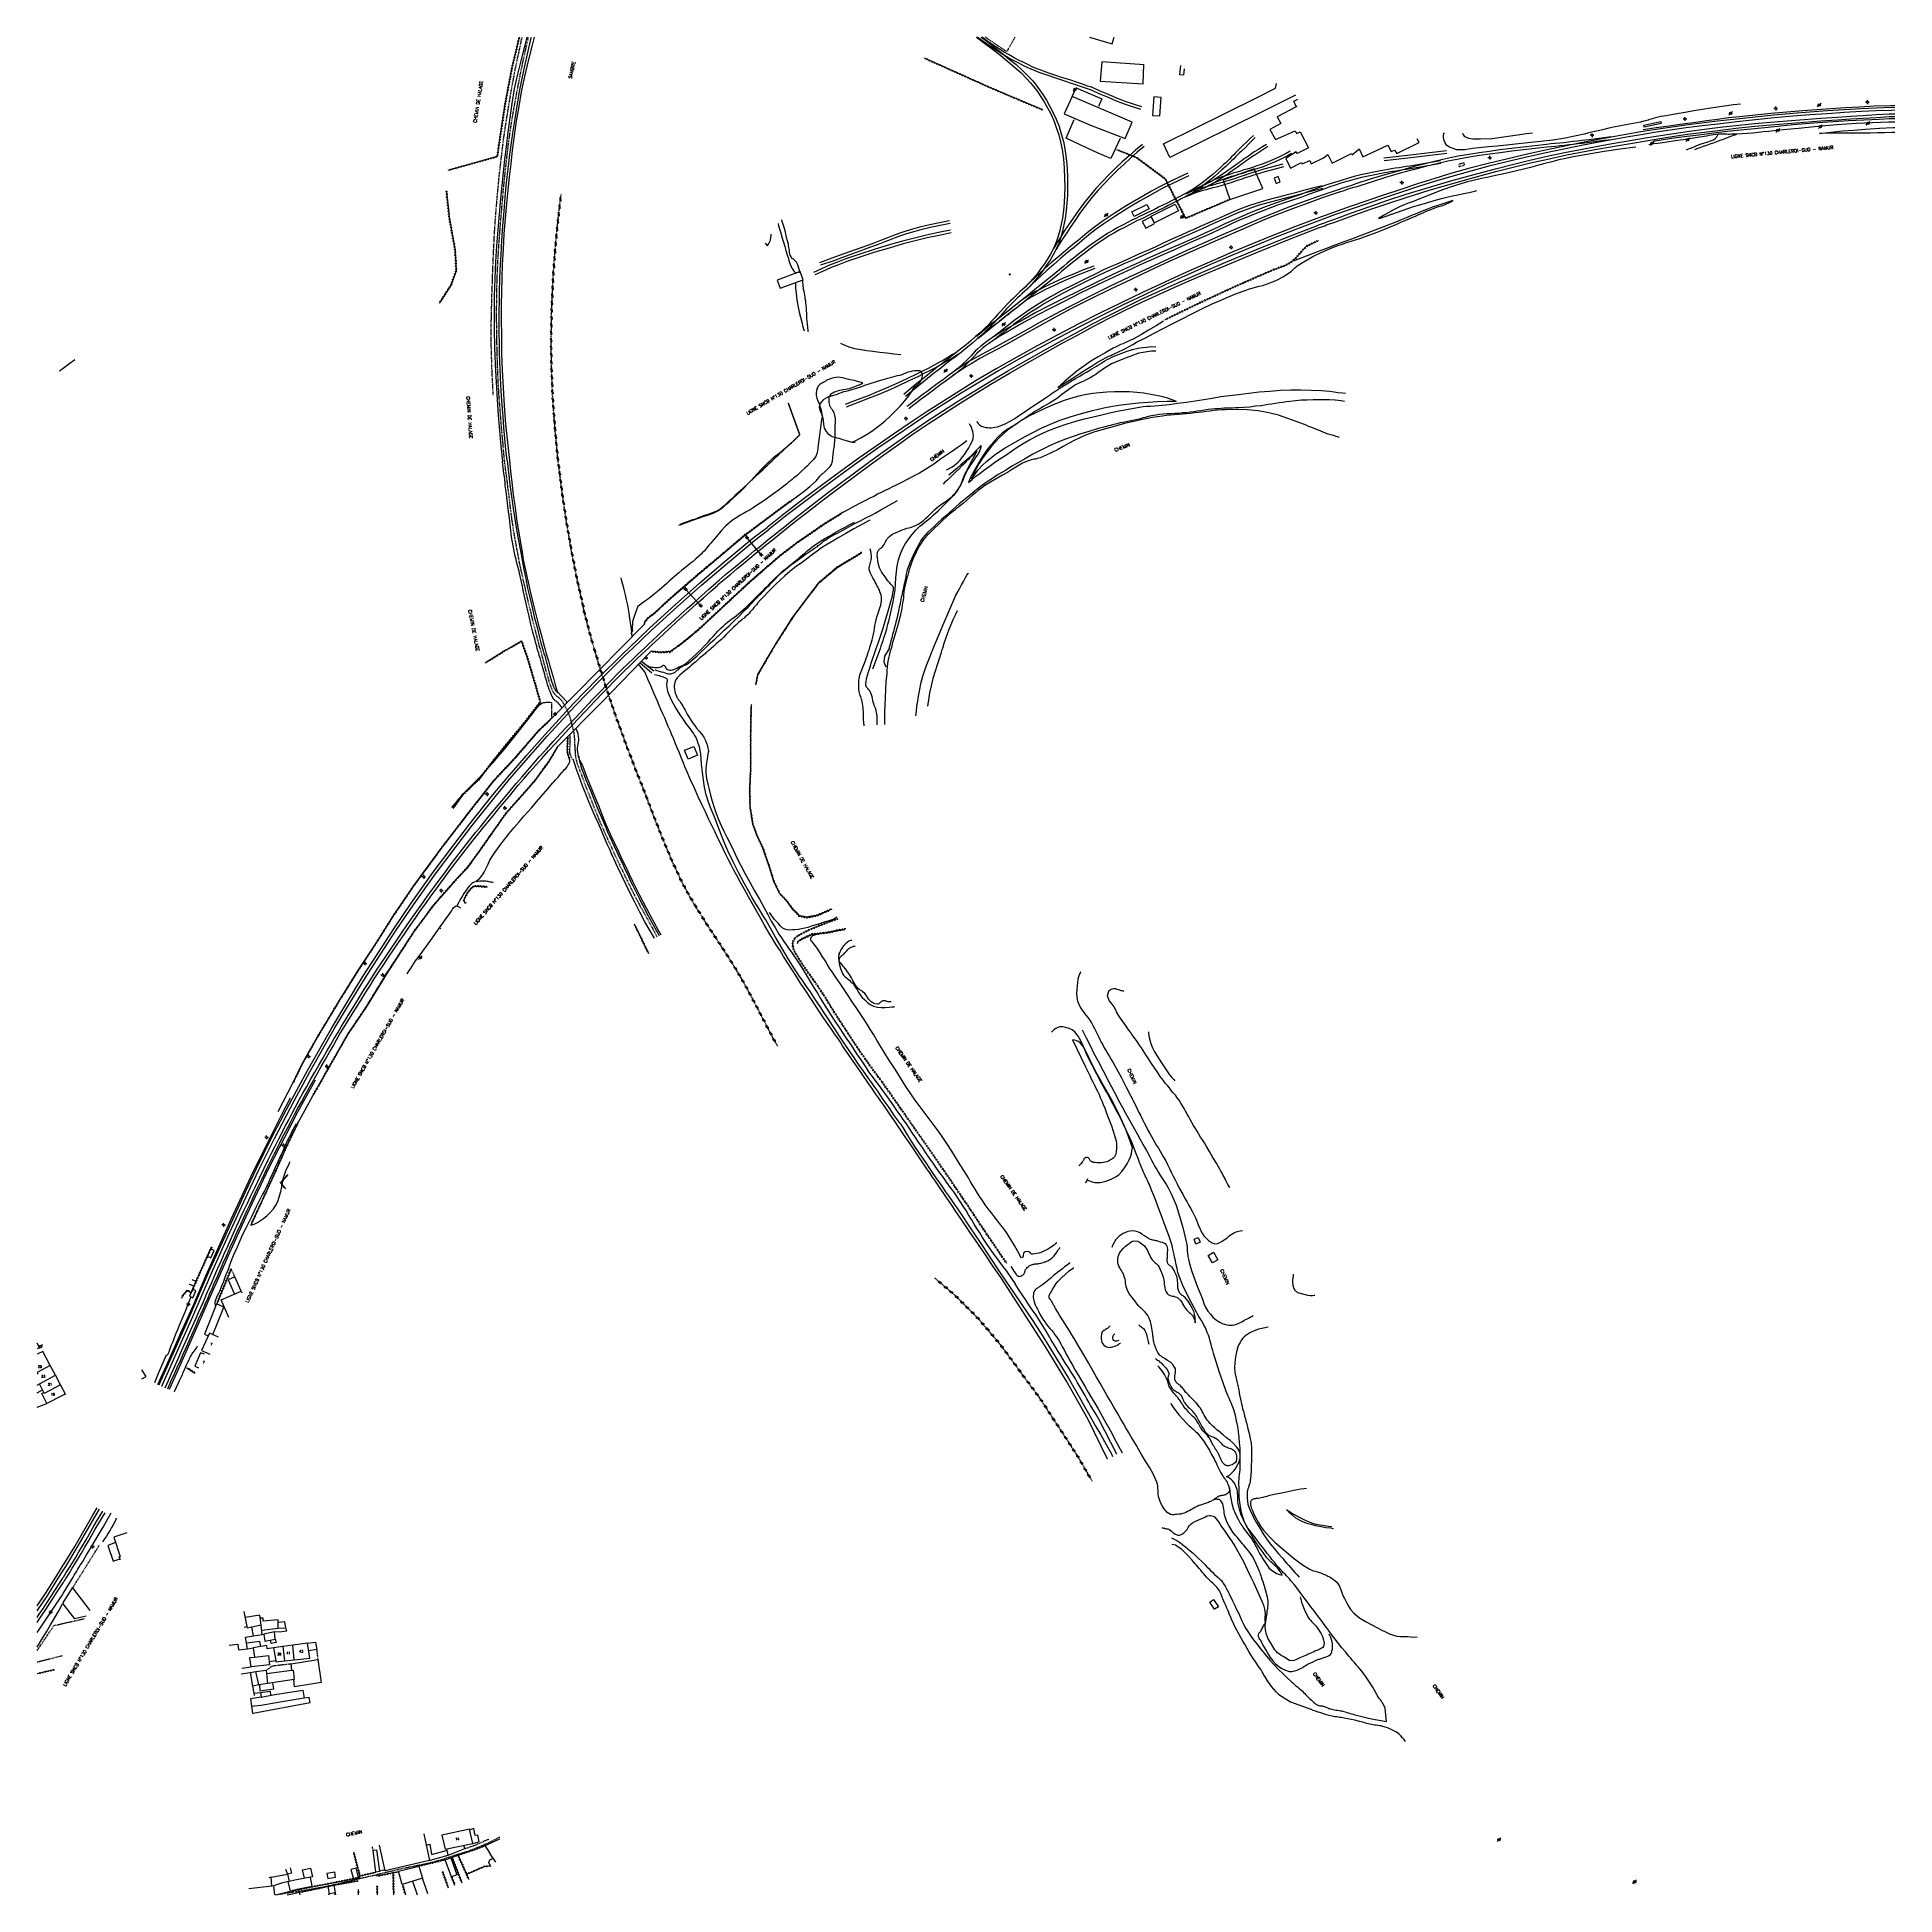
# Model space of a CAD drawing. Header units: millimetres. Extents: x 163000 to 164000, y 124000 to 125000.
import ezdxf
from ezdxf.enums import TextEntityAlignment as Align

# ---------------------------------------------------------------- set-up
doc = ezdxf.new("R2010")
doc.units = ezdxf.units.MM
doc.linetypes.add('DASHED', pattern=[0.75, 0.5, -0.25])
doc.layers.get('0').update_dxf_attribs({"linetype": 'CONTINUOUS'})
for name, color, linetype in [('W0001', 6, 'DASHED'), ('W0008', 7, 'CONTINUOUS'), ('W0017', 7, 'CONTINUOUS'), ('W0070', 7, 'DASHED'), ('W0071', 7, 'CONTINUOUS'), ('W0101', 7, 'CONTINUOUS'), ('W0104', 1, 'CONTINUOUS'), ('W0105', 7, 'CONTINUOUS'), ('W0112', 1, 'DASHED'), ('W0120', 7, 'CONTINUOUS'), ('W0211', 2, 'CONTINUOUS'), ('W0214', 2, 'CONTINUOUS'), ('W0220', 5, 'DASHED'), ('W0240', 7, 'CONTINUOUS'), ('W0241', 7, 'CONTINUOUS'), ('W0300', 7, 'CONTINUOUS'), ('W0310', 3, 'CONTINUOUS'), ('W0322', 7, 'CONTINUOUS'), ('W0323', 7, 'CONTINUOUS'), ('W0333', 7, 'CONTINUOUS'), ('W0401', 7, 'CONTINUOUS'), ('W0473', 7, 'CONTINUOUS'), ('W0500', 5, 'DASHED'), ('W0510', 5, 'CONTINUOUS'), ('W0511', 5, 'CONTINUOUS'), ('W0515', 5, 'CONTINUOUS'), ('W0610', 7, 'CONTINUOUS'), ('W0611', 7, 'CONTINUOUS'), ('W0700', 7, 'CONTINUOUS'), ('W0710', 7, 'CONTINUOUS'), ('W0985', 4, 'CONTINUOUS'), ('W0989', 7, 'CONTINUOUS'), ('W0991', 7, 'CONTINUOUS'), ('W1102', 7, 'CONTINUOUS')]:
    doc.layers.add(name, color=color, linetype=linetype)
doc.styles.get("Standard").update_dxf_attribs({"font": 'romans.shx', "width": 0.85})

# ---------------------------------------------------------------- blocks, each defined once
blk = doc.blocks.new('T401')
for p, q in [((-0.3, 0.3), (0, 0.3)), ((-0.3, -0.25), (-0.3, 0.3)), ((-0.3, 0.15), (0, 0.15)), ((-0.3, 0), (0, 0)), ((0, 0.3), (0, -0.25)), ((-0.3, -0.15), (0, -0.15)), ((-0.3, -0.25), (-0.3, -0.3)), ((-0.3, -0.3), (0, -0.3)), ((0, -0.3), (0, -0.25))]:
    blk.add_line(p, q)
blk = doc.blocks.new('T473')
for p, q in [((-0.166667, 0.166667), (0.166667, -0.166667)), ((-0.166667, -0.166667), (0.166667, 0.166667)), ((0.500001, 0.500001), (1.000002, 1.000002)), ((-1.000002, -1.000002), (-0.500001, -0.500001))]:
    blk.add_line(p, q)
blk.add_ellipse((0, 0), major_axis=(0.471405, 0.471405), ratio=1, start_param=5.4977871438, end_param=11.780972451)
blk = doc.blocks.new('T610')
for p, q in [((-0.500001, 0), (-1.000002, 0)), ((0, 0.500001), (0, 1.000002)), ((0.500001, 0), (1.000002, 0)), ((0, -0.500001), (0, -1.000002))]:
    blk.add_line(p, q)
blk.add_ellipse((0, 0), major_axis=(-0.353554, 0.353554), ratio=1, start_param=3.926990817, end_param=10.2101761242)
blk = doc.blocks.new('t323o')
at = {"color": 0, "linetype": 'Continuous'}
for radius in [0.25, 0.15]:
    blk.add_circle((0, 0), radius, dxfattribs=at)
blk = doc.blocks.new('t220o')
at = {"color": 0, "linetype": 'Continuous'}
for p, q in [((-0.25, 0.25), (0.25, 0.25)), ((-0.25, -0.25), (0.25, -0.25))]:
    blk.add_line(p, q, dxfattribs=at)
blk = doc.blocks.new('t500o')
at = {"color": 0, "linetype": 'Continuous'}
for centre, start, end in [((-0.5, 0.625), 216.869898, 323.130102), ((0.5, -0.125), 36.869898, 143.130102), ((0.5, -0.625), 36.869898, 143.130102), ((-0.5, 0.125), 216.869898, 323.130102)]:
    blk.add_arc(centre, 0.625, start, end, dxfattribs=at)
blk = doc.blocks.new('t310o')
at = {"color": 0, "linetype": 'Continuous'}
for centre, start, end in [((-0.5, 0.4), 216.8699, 323.1304), ((0.5, -0.4), 36.8699, 143.1303)]:
    blk.add_arc(centre, 0.625, start, end, dxfattribs=at)
blk = doc.blocks.new('t322o')
at = {"color": 0, "linetype": 'Continuous'}
for radius in [0.25, 0.15]:
    blk.add_circle((0, 0), radius, dxfattribs=at)

msp = doc.modelspace()

# ---------------------------------------------------------------- linework, layer by layer
at = {"layer": 'W0001'}
for points in [[(163270.7, 124671), (163270.5, 124671.6), (163270.4, 124672.2), (163270.2, 124672.8), (163270.1, 124673.4), (163268.5, 124679.6), (163266.9, 124685.8), (163265.4, 124692), (163263.9, 124698.2), (163262.8, 124703), (163261.7, 124707.8), (163260.6, 124712.7), (163259.6, 124717.5), (163258.8, 124721.7), (163258, 124726), (163257.2, 124730.3), (163256.5, 124734.5), (163255.6, 124740.5), (163254.8, 124746.6), (163254.1, 124752.6), (163253.3, 124758.6), (163253.1, 124760.3), (163252.9, 124762), (163252.7, 124763.7), (163252.4, 124765.4), (163252.2, 124767.1), (163252, 124768.8), (163251.8, 124770.5), (163251.6, 124772.2), (163251.1, 124777.2), (163250.7, 124782.3), (163250.2, 124787.3), (163249.8, 124792.3), (163249.4, 124797.4), (163249, 124802.5), (163248.6, 124807.6), (163248.3, 124812.6), (163248, 124818.6), (163247.8, 124824.5), (163247.6, 124830.4), (163247.5, 124836.3), (163247.4, 124840.5), (163247.4, 124844.7), (163247.3, 124848.9), (163247.3, 124853), (163247.4, 124857.2), (163247.4, 124861.4), (163247.5, 124865.5), (163247.6, 124869.7), (163248, 124879.1), (163248.6, 124888.5), (163249.3, 124897.9), (163250.1, 124907.2), (163251, 124917.9), (163252.1, 124928.5), (163253.3, 124939.1), (163254.7, 124949.7), (163256.4, 124960.1), (163258.3, 124970.5), (163260.3, 124980.9), (163262.5, 124991.2), (163264.4, 124999.7), (163264.5, 125000)], [(163270.7, 124671), (163271.7, 124667.1), (163272.7, 124663.2), (163273.7, 124659.3), (163274.9, 124655.5), (163275.5, 124653.4), (163276.1, 124651.3), (163276.9, 124649.2), (163277.9, 124647.2), (163278.5, 124646.5), (163279.1, 124645.9), (163279.7, 124645.3), (163280.4, 124644.8), (163281, 124644.2), (163281.7, 124643.6), (163282.3, 124643), (163282.8, 124642.3), (163284.9, 124638.5), (163286.5, 124634.6), (163287.7, 124630.5), (163288.7, 124626.4), (163288.9, 124625.3), (163289, 124624.3), (163289.1, 124623.3), (163289.2, 124622.3), (163289.2, 124621.3), (163289.3, 124620.2), (163289.3, 124619.2), (163289.4, 124618.2), (163289.5, 124616.4), (163289.6, 124614.6), (163289.8, 124612.7), (163290.1, 124610.9), (163290.7, 124608.9), (163291.4, 124606.9), (163292.2, 124604.9), (163293, 124602.9), (163295.3, 124596.6), (163297.8, 124590.4), (163300.3, 124584.1), (163302.8, 124577.9), (163305.2, 124572.4), (163307.7, 124567), (163310.2, 124561.5), (163312.7, 124556.1), (163315.1, 124551.2), (163317.5, 124546.2), (163319.9, 124541.3), (163322.4, 124536.4), (163324.5, 124532.4), (163326.7, 124528.5), (163328.9, 124524.5), (163331.1, 124520.5), (163333.7, 124515.7)]]:
    msp.add_lwpolyline(points, dxfattribs=at)
at = {"layer": 'W0008'}
for points in [[(163263.6, 125000), (163262.5, 124995.7), (163260.5, 124987.9), (163258.5, 124980), (163256.8, 124972.1), (163255.5, 124964.3), (163254.4, 124956.6), (163253.4, 124948.8), (163252.5, 124941), (163251.6, 124934.1), (163250.9, 124927.1), (163250.1, 124920.1), (163249.5, 124913.2), (163248.7, 124904.7), (163247.9, 124896.2), (163247.3, 124887.6), (163246.7, 124879.1), (163246.3, 124870), (163246.1, 124860.8), (163246, 124851.6), (163246, 124842.4), (163246.2, 124833.1), (163246.5, 124823.7), (163247, 124814.3), (163247.6, 124804.9), (163248.2, 124796.6), (163248.9, 124788.2), (163249.6, 124779.8), (163250.5, 124771.5)], [(163253, 124772.2), (163252.3, 124778.1), (163251.8, 124784), (163251.2, 124789.9), (163250.8, 124795.8), (163250.1, 124804.2), (163249.6, 124812.7), (163249.2, 124821.2), (163248.9, 124829.7), (163248.8, 124835.3), (163248.7, 124841), (163248.7, 124846.6), (163248.7, 124852.3), (163248.8, 124858), (163248.9, 124863.6), (163249.1, 124869.3), (163249.3, 124874.9), (163249.7, 124882.8), (163250.2, 124890.6), (163250.7, 124898.4), (163251.4, 124906.3), (163252, 124913.9), (163252.7, 124921.5), (163253.5, 124929.2), (163254.5, 124936.8), (163256, 124948.1), (163257.8, 124959.5), (163259.7, 124970.8), (163261.9, 124982.1), (163263.9, 124990.9), (163266, 124999.7), (163266.1, 125000)], [(163269.2, 124671), (163268.9, 124672.1), (163268.6, 124673.2), (163268.3, 124674.3), (163268, 124675.4), (163266.9, 124679.7), (163265.8, 124684), (163264.8, 124688.4), (163263.7, 124692.7), (163263.2, 124695.1), (163262.7, 124697.4), (163262.2, 124699.8), (163261.7, 124702.1), (163261.2, 124704.4), (163260.7, 124706.8), (163260.2, 124709.1), (163259.7, 124711.5), (163259.2, 124713.3), (163258.8, 124715.1), (163258.3, 124716.9), (163257.9, 124718.8), (163257.4, 124720.6), (163257, 124722.4), (163256.6, 124724.3), (163256.2, 124726.1), (163255.4, 124731), (163254.8, 124736), (163254.2, 124741), (163253.6, 124745.9), (163253.2, 124749.1), (163252.8, 124752.3), (163252.4, 124755.5), (163252, 124758.7), (163251.9, 124760.3), (163251.7, 124761.9), (163251.5, 124763.5), (163251.2, 124765.1), (163251, 124766.7), (163250.9, 124768.3), (163250.7, 124769.9), (163250.5, 124771.5)], [(163253, 124772.2), (163253.7, 124765.7), (163254.5, 124759.2), (163255.3, 124752.8), (163256.3, 124746.3), (163257.2, 124740.6), (163258.1, 124734.9), (163259.1, 124729.1), (163260.2, 124723.4), (163261.1, 124718.4), (163262, 124713.4), (163263, 124708.4), (163264, 124703.4), (163265.2, 124698.3), (163266.4, 124693.1), (163267.6, 124688), (163268.9, 124682.9), (163269.7, 124679.9), (163270.4, 124676.9), (163271.2, 124674), (163272.1, 124671)], [(163282.6, 124639), (163282.1, 124639.7), (163281.6, 124640.4), (163281, 124641), (163280.4, 124641.6), (163280.2, 124641.9), (163279.9, 124642.1), (163279.6, 124642.3), (163279.3, 124642.5), (163279, 124642.7), (163278.7, 124642.9), (163278.4, 124643.2), (163278.2, 124643.5), (163277.7, 124644.2), (163277.3, 124645), (163276.9, 124645.8), (163276.6, 124646.7), (163276.1, 124647.8), (163275.6, 124648.9), (163275.2, 124650.1), (163274.8, 124651.3), (163274.5, 124652.4), (163274.1, 124653.6), (163273.8, 124654.7), (163273.5, 124655.9), (163273.2, 124657), (163272.9, 124658.2), (163272.6, 124659.3), (163272.2, 124660.5), (163271.9, 124661.8), (163271.5, 124663.1), (163271.1, 124664.4), (163270.7, 124665.8), (163270.3, 124667.1), (163270, 124668.4), (163269.6, 124669.7), (163269.2, 124671)], [(163272.1, 124671), (163272.4, 124669.6), (163272.8, 124668.3), (163273.2, 124666.9), (163273.6, 124665.5), (163274, 124664.1), (163274.4, 124662.8), (163274.7, 124661.4), (163275.1, 124660), (163275.7, 124657.6), (163276.3, 124655.2), (163277, 124652.8), (163277.9, 124650.4), (163278.1, 124649.8), (163278.4, 124649.3), (163278.8, 124648.7), (163279.2, 124648.2), (163279.5, 124647.9), (163279.8, 124647.6), (163280.2, 124647.3), (163280.6, 124647.1)], [(163332.4, 124515), (163332.4, 124515), (163332.4, 124515), (163327.2, 124523.7), (163327.2, 124523.7), (163327.2, 124523.7), (163324.5, 124529), (163321.8, 124534.3), (163319.1, 124539.6), (163316.9, 124544.1), (163314.7, 124548.6), (163312.6, 124553.1), (163310.5, 124557.6), (163309.4, 124560.1), (163308.2, 124562.7), (163307.1, 124565.2), (163306, 124567.8), (163304.9, 124570.3), (163303.8, 124572.9), (163302.7, 124575.4), (163301.6, 124578), (163301, 124579.2), (163300.4, 124580.5), (163299.9, 124581.7), (163299.3, 124583), (163298.8, 124584.2), (163298.2, 124585.5), (163297.7, 124586.8), (163297.1, 124588), (163295.5, 124592.2), (163293.8, 124596.4), (163292.3, 124600.6), (163290.7, 124604.8), (163290.2, 124606.4), (163289.6, 124608.1), (163289.1, 124609.7), (163288.6, 124611.3)], [(163291.6, 124613), (163291.6, 124612.7), (163291.6, 124612.4), (163291.6, 124612), (163291.6, 124611.7), (163291.9, 124610.3), (163292.3, 124609), (163292.7, 124607.6), (163293.1, 124606.3), (163294.2, 124603.3), (163295.3, 124600.3), (163296.6, 124597.4), (163297.8, 124594.4), (163299.8, 124589.4), (163301.8, 124584.5), (163303.9, 124579.5), (163306.1, 124574.6), (163307.1, 124572.1), (163308.3, 124569.6), (163309.4, 124567.2), (163310.5, 124564.8), (163312, 124561.5), (163313.5, 124558.3), (163315.1, 124555.1), (163316.6, 124551.8), (163318, 124549), (163319.3, 124546.1), (163320.7, 124543.3), (163322.1, 124540.5), (163323.2, 124538.3), (163324.3, 124536.1), (163325.4, 124533.9), (163326.5, 124531.7), (163328.2, 124528.3), (163330, 124525), (163334.9, 124516.4), (163334.9, 124516.4), (163334.9, 124516.4), (163334.9, 124516.4), (163334.9, 124516.4)]]:
    msp.add_lwpolyline(points, dxfattribs=at)
at = {"layer": 'W0017'}
for points in [[(163083.4, 124331.2), (163083.7, 124331.1), (163084.2, 124330.8), (163084.6, 124330.7), (163085, 124330.5), (163085.3, 124330.3), (163085.7, 124330.2)], [(163084.6, 124327.4), (163084.2, 124327.7), (163083.8, 124327.9), (163083.4, 124328), (163083, 124328.2), (163082.5, 124328.4), (163082, 124328.5), (163081.8, 124328.6)], [(163042.5, 124202.7), (163042.5, 124202.6), (163042.3, 124202), (163041.6, 124200.5), (163040.9, 124199.1), (163040.1, 124197.7), (163039.3, 124196.3), (163038.3, 124194.7), (163037.3, 124193.1), (163036.2, 124191.6), (163035.1, 124190)]]:
    msp.add_lwpolyline(points, dxfattribs=at)
at = {"layer": 'W0070'}
msp.add_lwpolyline([(163768.1, 124932.3), (163765.1, 124931.5), (163765.4, 124930.3), (163768.4, 124931.2)], close=True, dxfattribs=at)
msp.add_lwpolyline([(163249, 124031), (163245.5, 124029.2), (163242, 124027.5), (163238.4, 124026), (163234.8, 124024.5), (163231.8, 124023.4), (163228.8, 124022.4), (163225.7, 124021.5), (163222.6, 124020.5), (163220.2, 124019.7), (163217.7, 124018.9), (163215.2, 124018.2), (163212.7, 124017.5), (163210.5, 124016.9), (163208.3, 124016.4), (163206, 124016), (163203.8, 124015.5), (163201.5, 124015.1), (163199.3, 124014.6), (163197.1, 124014.2), (163194.8, 124013.7), (163192.4, 124013.1), (163190, 124012.5), (163187.6, 124012), (163185.2, 124011.4), (163182.8, 124010.8), (163180.4, 124010.2), (163178, 124009.7), (163175.5, 124009.1), (163170.5, 124007.9), (163165.4, 124006.7), (163160.4, 124005.5), (163155.3, 124004.4), (163150.4, 124003.5), (163145.5, 124002.6), (163140.6, 124001.8), (163135.6, 124001), (163130.3, 124000.2), (163129.4, 124000)], dxfattribs=at)
at = {"layer": 'W0071'}
for points in [[(163602.2, 124831), (163599.9, 124830.9), (163597.6, 124830.6), (163595.4, 124830.3), (163593.1, 124829.8), (163591.6, 124829.4), (163590.1, 124828.8), (163588.7, 124828.3), (163587.2, 124827.7), (163585, 124826.8), (163582.7, 124826), (163580.5, 124825.1), (163578.4, 124824.1), (163576.9, 124823.2), (163575.4, 124822.3), (163574, 124821.4), (163572.6, 124820.4), (163571.2, 124819.4), (163569.8, 124818.4), (163568.3, 124817.5), (163566.9, 124816.6), (163565.8, 124816), (163564.6, 124815.5), (163563.5, 124814.9), (163562.4, 124814.4), (163561.2, 124813.9), (163560.1, 124813.4), (163559, 124812.8), (163557.9, 124812.2), (163556.6, 124811.3), (163555.3, 124810.4), (163554.1, 124809.5), (163552.9, 124808.5), (163551.6, 124807.6), (163550.4, 124806.6), (163549.2, 124805.7), (163547.9, 124804.8), (163546.4, 124803.8), (163544.9, 124802.9), (163543.3, 124802), (163541.8, 124801.1), (163540.2, 124800.3), (163538.7, 124799.4), (163537.1, 124798.5), (163535.6, 124797.5), (163534.6, 124796.9), (163533.6, 124796.2), (163532.6, 124795.5), (163531.6, 124794.8), (163530.6, 124794.1), (163529.6, 124793.5), (163528.6, 124792.8), (163527.6, 124792.1), (163526.6, 124791.4), (163525.5, 124790.8), (163524.5, 124790.2), (163523.4, 124789.6), (163522.4, 124788.9), (163521.4, 124788.3), (163520.4, 124787.5), (163519.4, 124786.8), (163517.4, 124784.9), (163515.5, 124782.9), (163513.7, 124780.8), (163511.9, 124778.7), (163510.3, 124776.5), (163508.8, 124774.2), (163507.4, 124771.9), (163506, 124769.5), (163504.7, 124767.2), (163503.5, 124764.9), (163502.3, 124762.6), (163501.3, 124760.2)], [(163505.9, 124793.3), (163506.1, 124792.7), (163506.5, 124792.1), (163506.9, 124791.6), (163507.4, 124791.2), (163508.4, 124790.6), (163509.5, 124790.2), (163510.6, 124789.9), (163511.7, 124789.8), (163512.6, 124789.7), (163513.6, 124789.7), (163514.6, 124789.8), (163515.5, 124790), (163516.9, 124790.3), (163518.4, 124790.7), (163519.7, 124791.3), (163521.1, 124791.8), (163523.8, 124793.2), (163526.3, 124794.8), (163528.8, 124796.5), (163531.4, 124798.2), (163534.4, 124800.2), (163537.4, 124802.2), (163540.4, 124804.2), (163543.4, 124806.2), (163544.4, 124806.9), (163545.4, 124807.6), (163546.4, 124808.3), (163547.4, 124809), (163548.4, 124809.7), (163549.4, 124810.4), (163550.5, 124811), (163551.5, 124811.7), (163553.4, 124812.9), (163555.2, 124814), (163557.1, 124815.1), (163559, 124816.3), (163561, 124817.4), (163562.9, 124818.5), (163564.8, 124819.6), (163566.7, 124820.7), (163567.8, 124821.4), (163569, 124822.2), (163570.2, 124822.9), (163571.3, 124823.6), (163572.5, 124824.4), (163573.7, 124825.1), (163574.8, 124825.7), (163576, 124826.4), (163577.3, 124827.1), (163578.5, 124827.7), (163579.8, 124828.3), (163581.1, 124828.8), (163583.9, 124829.9), (163586.8, 124831), (163589.7, 124831.9), (163592.6, 124832.6), (163595, 124833), (163597.4, 124833.2), (163599.8, 124833.4), (163602.2, 124833.3)], [(163501.3, 124760.2), (163503.3, 124761.9), (163505.3, 124763.6), (163507.4, 124765.2), (163509.5, 124766.8), (163512.4, 124768.9), (163515.3, 124771), (163518.3, 124773), (163521.4, 124775), (163524.5, 124777.1), (163527.6, 124779.3), (163530.8, 124781.3), (163534.1, 124783.2), (163539.1, 124785.7), (163544.1, 124788), (163549.2, 124790), (163554.4, 124791.9), (163559.1, 124793.3), (163563.8, 124794.6), (163568.5, 124795.6), (163573.2, 124796.7), (163578.2, 124797.9), (163583.3, 124799), (163588.3, 124800), (163593.4, 124800.8), (163595.4, 124801.1), (163597.4, 124801.3), (163599.4, 124801.4), (163601.4, 124801.6), (163603.4, 124801.7), (163605.4, 124801.9), (163607.4, 124802), (163609.4, 124802.3), (163614, 124802.9), (163618.7, 124803.5), (163623.3, 124804.2), (163628, 124805), (163632.6, 124805.7), (163637.2, 124806.5), (163641.9, 124807.1), (163646.6, 124807.7), (163652.2, 124808.4), (163657.9, 124809), (163663.6, 124809.5), (163669.3, 124809.9), (163674.8, 124810.1), (163680.3, 124810.1), (163685.8, 124810), (163691.3, 124809.8), (163693.6, 124809.6), (163695.8, 124809.4), (163698.1, 124809.1), (163700.3, 124808.8), (163702.6, 124808.5), (163704.3, 124808.3)], [(163703.7, 124803.9), (163702, 124804.2), (163698.7, 124804.5), (163695.7, 124804.7), (163692.7, 124804.8), (163689.8, 124804.8), (163686.8, 124804.7), (163683.7, 124804.6), (163680.6, 124804.5), (163677.4, 124804.2), (163674.3, 124803.9), (163672.4, 124803.7), (163670.5, 124803.4), (163668.5, 124803.1), (163666.6, 124802.8), (163664.6, 124802.5), (163662.7, 124802.2), (163660.8, 124801.9), (163658.8, 124801.6), (163655.8, 124801.3), (163652.7, 124800.9), (163649.6, 124800.7), (163646.6, 124800.5), (163645, 124800.4), (163643.5, 124800.3), (163642, 124800.3), (163640.4, 124800.2), (163638.9, 124800.2), (163637.3, 124800.1), (163635.8, 124800), (163634.2, 124799.9), (163632.3, 124799.7), (163630.3, 124799.5), (163628.4, 124799.2), (163626.5, 124798.9), (163624.5, 124798.6), (163622.6, 124798.3), (163620.7, 124798.1), (163618.7, 124797.8), (163616.6, 124797.7), (163614.6, 124797.5), (163612.5, 124797.4), (163610.4, 124797.3), (163608.3, 124797.2), (163606.2, 124797.1), (163604.2, 124796.9), (163602.1, 124796.6), (163601, 124796.4), (163599.9, 124796.1), (163598.7, 124795.9), (163597.6, 124795.6), (163596.5, 124795.3), (163595.4, 124795), (163594.3, 124794.7), (163593.2, 124794.4), (163591.5, 124794), (163589.8, 124793.7), (163588.1, 124793.3), (163586.3, 124793), (163584.6, 124792.6), (163582.9, 124792.3), (163581.2, 124791.9), (163579.5, 124791.5), (163575, 124790.3), (163570.6, 124789.1), (163566.2, 124787.8), (163561.8, 124786.4), (163557.6, 124785), (163553.5, 124783.6), (163549.4, 124782), (163545.3, 124780.2), (163540.6, 124777.9), (163536, 124775.5), (163531.5, 124772.9), (163527, 124770.3), (163525, 124769.2), (163523.1, 124768), (163521.2, 124766.8), (163519.2, 124765.6), (163517.4, 124764.5), (163515.5, 124763.3), (163513.7, 124762.1), (163511.9, 124760.9), (163508.4, 124758.4), (163505, 124755.7), (163501.6, 124753), (163498.2, 124750.3), (163496.4, 124748.7), (163494.6, 124747.2), (163492.8, 124745.6), (163491, 124744), (163489, 124742.1), (163486.9, 124740.3), (163484.8, 124738.5), (163482.8, 124736.6), (163481.2, 124735.1), (163479.5, 124733.6), (163478, 124732), (163476.6, 124730.3), (163475.7, 124729), (163474.9, 124727.7), (163474.2, 124726.3), (163473.5, 124724.9), (163472.5, 124723), (163471.5, 124721), (163470.6, 124719), (163469.7, 124717), (163469.4, 124716), (163469, 124715.1), (163468.7, 124714.1), (163468.4, 124713.2), (163468.2, 124712.4), (163468, 124711.7), (163467.8, 124710.9), (163467.7, 124710.1), (163467.6, 124709.4), (163467.4, 124708.6), (163467.3, 124707.9), (163467.1, 124707.1), (163466.9, 124706), (163466.6, 124704.9), (163466.4, 124703.8), (163466.1, 124702.7), (163465.9, 124701.6), (163465.6, 124700.5), (163465.4, 124699.4), (163465.1, 124698.3), (163464.9, 124697.3), (163464.7, 124696.3), (163464.5, 124695.2), (163464.3, 124694.2), (163464.1, 124693.2), (163463.9, 124692.1), (163463.7, 124691.1), (163463.4, 124690.1), (163463.2, 124688.8), (163462.9, 124687.6), (163462.6, 124686.3), (163462.2, 124685.1), (163461.8, 124683.4), (163461.4, 124681.7), (163460.9, 124680), (163460.4, 124678.4), (163460, 124676.7), (163459.5, 124675), (163459.1, 124673.3), (163458.7, 124671.6), (163458.7, 124671.4), (163458.7, 124671.3), (163458.6, 124671.1), (163458.6, 124671)], [(163489.5, 124767.1), (163490.9, 124767.8), (163492.3, 124768.6), (163493.6, 124769.5), (163494.9, 124770.5), (163495.8, 124771.3), (163496.6, 124772.1), (163497.4, 124773), (163498.2, 124774), (163499.4, 124775.6), (163500.5, 124777.3), (163501.5, 124779), (163502.5, 124780.8), (163502.7, 124781.2), (163502.9, 124781.7), (163503.2, 124782.1), (163503.4, 124782.6), (163503.6, 124783), (163503.7, 124783.5), (163503.9, 124784), (163503.9, 124784.5), (163504, 124785.6), (163503.9, 124786.7), (163503.7, 124787.8), (163503.4, 124788.8), (163503.1, 124789.6), (163502.8, 124790.4), (163502.3, 124791.1), (163501.8, 124791.8)], [(163462.5, 124712.2), (163462.9, 124715.5), (163463.7, 124718.7), (163464.7, 124721.9), (163466, 124724.9), (163467.5, 124727.5), (163469.2, 124730), (163471, 124732.3), (163473, 124734.6), (163474.1, 124735.7), (163475.2, 124736.7), (163476.4, 124737.7), (163477.6, 124738.7), (163478.8, 124739.6), (163480, 124740.6), (163481.2, 124741.6), (163482.4, 124742.6), (163485, 124745), (163487.5, 124747.5), (163490.1, 124750), (163492.5, 124752.6), (163493.5, 124753.8), (163494.6, 124754.9), (163495.5, 124756.2), (163496.4, 124757.4), (163497.1, 124758.5), (163497.6, 124759.7), (163498.1, 124760.8), (163498.6, 124762), (163499.1, 124763.2), (163499.6, 124764.4), (163500.1, 124765.5), (163500.7, 124766.6), (163501, 124767.3), (163501.5, 124768), (163501.9, 124768.6), (163502.3, 124769.3), (163502.8, 124769.9), (163503.2, 124770.5), (163503.6, 124771.2), (163504, 124771.8), (163504.6, 124772.7), (163505.1, 124773.5), (163505.7, 124774.3), (163506.3, 124775.1), (163506.8, 124775.9), (163507.3, 124776.8), (163507.7, 124777.8), (163508, 124778.7), (163508.1, 124779.1), (163508.1, 124779.5), (163508.1, 124779.8), (163508, 124780.2)], [(163508, 124780.2), (163507.1, 124779.1), (163506.1, 124778.1), (163505.2, 124777.1), (163504.2, 124776.1), (163503.1, 124774.9), (163501.9, 124773.8), (163500.7, 124772.7), (163499.4, 124771.6), (163497.3, 124769.7), (163495.1, 124767.8), (163492.9, 124766), (163490.7, 124764.2)], [(163359.4, 124671), (163359.6, 124671.2), (163359.7, 124671.3), (163359.9, 124671.5), (163360.1, 124671.6), (163362.5, 124673.9), (163365, 124676.1), (163367.5, 124678.4), (163369.9, 124680.7), (163372.5, 124683.2), (163375.1, 124685.7), (163377.7, 124688.2), (163380.3, 124690.8), (163381.5, 124692), (163382.7, 124693.2), (163383.9, 124694.4), (163385, 124695.7), (163386.2, 124696.9), (163387.4, 124698.1), (163388.5, 124699.4), (163389.7, 124700.6), (163390.4, 124701.3), (163391.2, 124702), (163391.9, 124702.8), (163392.6, 124703.5), (163393.3, 124704.2), (163394, 124704.9), (163394.7, 124705.7), (163395.4, 124706.4), (163396, 124707), (163396.6, 124707.6), (163397.2, 124708.2), (163397.8, 124708.8), (163398.3, 124709.4), (163398.9, 124710.1), (163399.5, 124710.6), (163400.2, 124711.2), (163402.8, 124713.5), (163405.6, 124715.7), (163408.4, 124717.8), (163411.2, 124719.9), (163412.3, 124720.7), (163413.4, 124721.5), (163414.5, 124722.2), (163415.6, 124722.9), (163416.7, 124723.7), (163417.8, 124724.4), (163418.9, 124725.2), (163420, 124725.9), (163420.5, 124726.4), (163421.1, 124726.8), (163421.7, 124727.2), (163422.2, 124727.7), (163422.8, 124728.1), (163423.3, 124728.6), (163423.9, 124729), (163424.5, 124729.4), (163426, 124730.4), (163427.6, 124731.3), (163429.3, 124732.2), (163430.9, 124733), (163433.3, 124734.4), (163435.7, 124735.7), (163438.2, 124737.1), (163440.6, 124738.4), (163441.9, 124739.1), (163443.2, 124739.7), (163444.5, 124740.4), (163445.8, 124741.1), (163447.1, 124741.8), (163448.5, 124742.4), (163449.8, 124743.1), (163451.1, 124743.8), (163454.1, 124745.5), (163457.1, 124747.2), (163460.2, 124748.9), (163463.2, 124750.6)], [(163448.3, 124740), (163443.9, 124737.7), (163439.7, 124735.3), (163435.4, 124732.9), (163431.1, 124730.4), (163428.9, 124729.1), (163426.7, 124727.8), (163424.5, 124726.5), (163422.3, 124725.1), (163419.8, 124723.3), (163417.4, 124721.6), (163415.1, 124719.7), (163412.7, 124717.9), (163410.8, 124716.5), (163408.8, 124715.2), (163406.9, 124713.8), (163405.1, 124712.3), (163402.5, 124710.1), (163399.9, 124707.7), (163397.4, 124705.4), (163395, 124702.9), (163393.1, 124701.1), (163391.4, 124699.1), (163389.6, 124697.2), (163387.8, 124695.3), (163387.2, 124694.5), (163386.5, 124693.7), (163385.8, 124692.9), (163385.2, 124692.1), (163384.5, 124691.3), (163383.9, 124690.6), (163383.2, 124689.8), (163382.5, 124689.1), (163381.8, 124688.5), (163381.2, 124687.9), (163380.5, 124687.3), (163379.8, 124686.8), (163379.2, 124686.2), (163378.5, 124685.7), (163377.8, 124685.1), (163377.2, 124684.5), (163376.1, 124683.4), (163374.9, 124682.4), (163373.8, 124681.3), (163372.7, 124680.2), (163371.6, 124679.1), (163370.5, 124678), (163369.4, 124676.9), (163368.3, 124675.8), (163366.9, 124674.6), (163365.6, 124673.4), (163364.2, 124672.2), (163362.9, 124671)], [(163453.9, 124671), (163454.4, 124672.4), (163454.9, 124673.8), (163455.4, 124675.2), (163455.8, 124676.6), (163456.6, 124679.1), (163457.3, 124681.5), (163458, 124684), (163458.6, 124686.4), (163459.4, 124689.6), (163460.1, 124692.8), (163460.8, 124696), (163461.3, 124699.3), (163461.8, 124702.5), (163462.1, 124705.7), (163462.3, 124709), (163462.5, 124712.2)], [(163332.5, 124659.5), (163333.6, 124659.1), (163334.8, 124658.7), (163335.9, 124658.4), (163337.1, 124658.1), (163338, 124657.8), (163338.9, 124657.5), (163339.9, 124657.3), (163340.9, 124657.3), (163341.6, 124657.4), (163342.2, 124657.6), (163342.8, 124657.9), (163343.4, 124658.2), (163343.8, 124658.5), (163344.2, 124658.8), (163344.6, 124659.2), (163345, 124659.5), (163345.4, 124659.9), (163345.8, 124660.2), (163346.2, 124660.6), (163346.6, 124660.9), (163347.1, 124661.2), (163347.6, 124661.5), (163348.1, 124661.7), (163348.7, 124662), (163349.2, 124662.2), (163349.7, 124662.5), (163350.2, 124662.7), (163350.7, 124663.1), (163353, 124664.9), (163355.2, 124666.9), (163357.3, 124669), (163359.4, 124671)], [(163362.9, 124671), (163362.4, 124670.6), (163361.9, 124670.2), (163361.5, 124669.8), (163361, 124669.4), (163360.5, 124668.9), (163360, 124668.5), (163359.6, 124668.1), (163359.1, 124667.7), (163358, 124666.7), (163356.8, 124665.8), (163355.7, 124664.8), (163354.6, 124663.8), (163353.4, 124662.9), (163352.3, 124661.9), (163351.1, 124660.9), (163350, 124660), (163348.6, 124658.8), (163347.2, 124657.7), (163345.9, 124656.5), (163344.6, 124655.2), (163344.2, 124654.6), (163343.8, 124654), (163343.5, 124653.4), (163343.2, 124652.7), (163343, 124651.8), (163342.9, 124650.9), (163342.9, 124650), (163343, 124649.1), (163343.2, 124648), (163343.5, 124646.9), (163343.9, 124645.8), (163344.3, 124644.7), (163344.6, 124644.3), (163344.8, 124644), (163345.1, 124643.6), (163345.3, 124643.2), (163345.6, 124642.9), (163345.9, 124642.5), (163346.2, 124642.2), (163346.4, 124641.8), (163347, 124640.8), (163347.6, 124639.8), (163348.2, 124638.7), (163348.8, 124637.7), (163349.4, 124636.7), (163349.9, 124635.6), (163350.5, 124634.6), (163351.2, 124633.6), (163352.1, 124632.2), (163353, 124630.8), (163354, 124629.4), (163355, 124628.1)], [(163449.8, 124659.9), (163453.9, 124671)], [(163458.6, 124671), (163457.5, 124669.1), (163456.2, 124666.7), (163455.8, 124663.8), (163456.9, 124661), (163456.9, 124661), (163456.9, 124661), (163456.9, 124661), (163456.9, 124661)], [(163464.7, 124415), (163461.6, 124419.4), (163458.6, 124423.8), (163455.5, 124428.2), (163452.5, 124432.6), (163450.9, 124434.8), (163449.3, 124437.1), (163447.7, 124439.3), (163446.1, 124441.6), (163444.5, 124443.9), (163442.9, 124446.1), (163441.3, 124448.4), (163439.8, 124450.7), (163437.1, 124454.5), (163434.5, 124458.4), (163431.9, 124462.3), (163429.4, 124466.2), (163427.8, 124468.5), (163426.3, 124470.8), (163424.8, 124473.1), (163423.3, 124475.4), (163421.8, 124477.7), (163420.3, 124480), (163418.7, 124482.3), (163417.2, 124484.6), (163415.9, 124486.6), (163414.5, 124488.5), (163413.1, 124490.5), (163411.8, 124492.5), (163410.4, 124494.4), (163409.1, 124496.4), (163407.7, 124498.4), (163406.5, 124500.4), (163404.6, 124503.4), (163402.8, 124506.4), (163401, 124509.5), (163399.2, 124512.5), (163397.5, 124515.6), (163395.7, 124518.7), (163394, 124521.7), (163392.2, 124524.8), (163391.1, 124526.5), (163390.1, 124528.3), (163389, 124530), (163387.9, 124531.8), (163386.8, 124533.5), (163385.8, 124535.3), (163384.8, 124537), (163383.8, 124538.8), (163380.6, 124544.5), (163377.5, 124550.3), (163374.6, 124556.1), (163371.8, 124562), (163370.2, 124565.7), (163368.7, 124569.4), (163367.3, 124573.2), (163365.8, 124576.9), (163364.4, 124580.7), (163362.8, 124584.4), (163361.4, 124588.2), (163360.2, 124592.1), (163359.3, 124596.2), (163358.7, 124600.3), (163358.2, 124604.4), (163357.7, 124608.6), (163357.6, 124609.5), (163357.5, 124610.4), (163357.4, 124611.4), (163357.4, 124612.3), (163357.3, 124613.2), (163357.2, 124614.1), (163357.1, 124615.1), (163356.9, 124616), (163356.5, 124617.9), (163355.9, 124619.7), (163355.3, 124621.6), (163354.5, 124623.3), (163353.9, 124624.3), (163353.3, 124625.3), (163352.6, 124626.2), (163352, 124627.2), (163351.3, 124628.1), (163350.6, 124629), (163349.9, 124629.9), (163349.2, 124630.8), (163347.7, 124633), (163346.2, 124635.2), (163344.7, 124637.5), (163343.3, 124639.8), (163342.5, 124641.2), (163341.6, 124642.8), (163340.9, 124644.3), (163340.2, 124645.9), (163339.7, 124647.3), (163339.3, 124648.8), (163339.1, 124650.2), (163338.9, 124651.7), (163338.9, 124652), (163339, 124652.3), (163339.1, 124652.6), (163339.2, 124652.9), (163339.3, 124653.2), (163339.3, 124653.5), (163339.4, 124653.8), (163339.3, 124654.1), (163339.1, 124654.4), (163338.9, 124654.6), (163338.6, 124654.7), (163338.4, 124654.9), (163337.8, 124655.2), (163337.1, 124655.4), (163336.5, 124655.7), (163335.8, 124655.9), (163335, 124656.2), (163334.1, 124656.4), (163333.3, 124656.6), (163332.4, 124656.8)], [(163355, 124628.1), (163356.4, 124626.5), (163357.7, 124624.9), (163358.8, 124623.1), (163359.8, 124621.3), (163360.4, 124620), (163360.8, 124618.6), (163361.1, 124617.3), (163361.3, 124615.8), (163361.3, 124615.4), (163361.2, 124615), (163361.2, 124614.6), (163361.1, 124614.2), (163361, 124613.7), (163360.9, 124613.3), (163360.8, 124612.9), (163360.8, 124612.5), (163360.5, 124610.4), (163360.2, 124608.3), (163360, 124606.1), (163360, 124604), (163360.4, 124600.9), (163361, 124597.9), (163361.7, 124595), (163362.5, 124592), (163363.4, 124588.7), (163364.4, 124585.4), (163365.6, 124582.1), (163366.8, 124578.9), (163368.2, 124575.7), (163369.7, 124572.5), (163371.2, 124569.4), (163372.8, 124566.3), (163374.8, 124562.1), (163376.9, 124557.9), (163379, 124553.8), (163381.2, 124549.7), (163383.6, 124545.1), (163386.2, 124540.5), (163388.8, 124536), (163391.3, 124531.4), (163393.3, 124527.8), (163395.2, 124524.2), (163397.2, 124520.7), (163399.3, 124517.1), (163400.6, 124515.2), (163401.9, 124513.2), (163403.3, 124511.2), (163404.7, 124509.3), (163406, 124507.4), (163407.4, 124505.5), (163408.7, 124503.5), (163410.1, 124501.6), (163411.8, 124498.9), (163413.4, 124496.2), (163415.1, 124493.5), (163416.7, 124490.7), (163418.3, 124488), (163420, 124485.3), (163421.6, 124482.5), (163423.3, 124479.8), (163426.2, 124475.3), (163429.1, 124470.8), (163432.1, 124466.3), (163435, 124461.8), (163438.1, 124457.3), (163441.1, 124452.8), (163444.2, 124448.3), (163447.2, 124443.8)], [(163673.3, 124171), (163672.5, 124171.8), (163671.8, 124172.6), (163671, 124173.4), (163670.2, 124174.2), (163669.5, 124175), (163668.7, 124175.8), (163668, 124176.6), (163667.2, 124177.5), (163666, 124179), (163664.7, 124180.6), (163663.5, 124182.2), (163662.2, 124183.7), (163660.5, 124186), (163658.7, 124188.3), (163657, 124190.6), (163655.3, 124192.9), (163654.1, 124194.4), (163652.9, 124195.9), (163651.8, 124197.4), (163650.9, 124199), (163650, 124200.7), (163649.3, 124202.4), (163648.8, 124204.1), (163648.3, 124205.9), (163647.6, 124210), (163647.1, 124214.1), (163647, 124218.2), (163646.9, 124222.4), (163647, 124223.7), (163647.1, 124224.9), (163647.3, 124226.2), (163647.4, 124227.5), (163647.5, 124228.7), (163647.5, 124230), (163647.6, 124231.3), (163647.6, 124232.5), (163647.6, 124233.8), (163647.6, 124235), (163647.6, 124236.3), (163647.6, 124237.5), (163647.5, 124240.5), (163647.3, 124243.4), (163647.1, 124246.4), (163646.7, 124249.3), (163646.3, 124252.2), (163645.7, 124255.2), (163645, 124258.1), (163644.2, 124261), (163643.8, 124262.2), (163643.3, 124263.5), (163642.8, 124264.8), (163642.2, 124266), (163641.6, 124267.3), (163641.1, 124268.5), (163640.5, 124269.7), (163640, 124271), (163638.2, 124276.1), (163636.5, 124281.2), (163634.9, 124286.4), (163633.3, 124291.5), (163632.8, 124293.1), (163632.3, 124294.7), (163631.9, 124296.3), (163631.4, 124298), (163631, 124299.6), (163630.5, 124301.2), (163629.9, 124302.8), (163629.3, 124304.3), (163628.7, 124305.6), (163628.1, 124306.7), (163627.4, 124307.9), (163626.7, 124309.1), (163626, 124310.2), (163625.3, 124311.3), (163624.6, 124312.5), (163624, 124313.7), (163621.5, 124318.4), (163619.1, 124323.2), (163616.8, 124328), (163614.8, 124333), (163614.1, 124335.1), (163613.6, 124337.1), (163613.1, 124339.2), (163612.7, 124341.3), (163612.3, 124343.3), (163611.9, 124345.4), (163611.4, 124347.5), (163610.9, 124349.5), (163609.1, 124354.9), (163607.3, 124360.2), (163605.3, 124365.5), (163603.3, 124370.8), (163602.2, 124373.7), (163601.1, 124376.5), (163599.9, 124379.4), (163598.7, 124382.3), (163598.3, 124383.2), (163597.9, 124384.2), (163597.4, 124385.2), (163597, 124386.1), (163596.5, 124387.1), (163596.1, 124388), (163595.6, 124389), (163595.2, 124390), (163594.3, 124392.1), (163593.4, 124394.3), (163592.6, 124396.4), (163591.8, 124398.6), (163590.9, 124400.8), (163590.1, 124402.9), (163589.2, 124405.1), (163588.3, 124407.2), (163586.3, 124411.7), (163584.3, 124416.1), (163582.3, 124420.4), (163580.1, 124424.8), (163578.8, 124427.3), (163577.4, 124429.8), (163576, 124432.3), (163574.6, 124434.7), (163573.2, 124437.2), (163571.8, 124439.7), (163570.4, 124442.2), (163569.1, 124444.7), (163568.5, 124445.9), (163567.9, 124447.1), (163567.3, 124448.3), (163566.7, 124449.6), (163566.1, 124450.8), (163565.5, 124452), (163564.9, 124453.3), (163564.3, 124454.5), (163563.1, 124457), (163561.9, 124459.7), (163560.4, 124462.3), (163558.5, 124464.5), (163557.1, 124465.6), (163555.5, 124466.3), (163553.8, 124466.9), (163552.1, 124467.2), (163551.4, 124467.3), (163550.6, 124467.2), (163549.9, 124467.1), (163549.1, 124466.8), (163548.3, 124466.4), (163547.5, 124465.8), (163546.8, 124465.1), (163546.1, 124464.3)], [(163562.5, 124465.7), (163564.7, 124461.4), (163566.8, 124457.2), (163568.9, 124452.9), (163571.1, 124448.7), (163574, 124443.2), (163576.8, 124437.7), (163579.7, 124432.2), (163582.6, 124426.7), (163584.2, 124423.9), (163585.7, 124421.1), (163587.3, 124418.2), (163588.9, 124415.4), (163590.5, 124412.6), (163592.1, 124409.7), (163593.6, 124406.9), (163595.2, 124404.1), (163596.1, 124402.4), (163597.1, 124400.7), (163598, 124399), (163598.9, 124397.2), (163599.8, 124395.5), (163600.8, 124393.8), (163601.7, 124392.1), (163602.7, 124390.4), (163603.7, 124388.8), (163604.7, 124387.1), (163605.8, 124385.5), (163606.8, 124383.9), (163607.9, 124382.2), (163608.9, 124380.5), (163609.8, 124378.8), (163610.7, 124377), (163613.1, 124371.2), (163615, 124365.3), (163616.7, 124359.2), (163618.2, 124353.1), (163618.5, 124351.6), (163618.8, 124350), (163619, 124348.4), (163619.1, 124346.9), (163619.3, 124345.3), (163619.5, 124343.7), (163619.8, 124342.1), (163620.1, 124340.6), (163621.4, 124336), (163623, 124331.6), (163624.7, 124327.2), (163626.4, 124322.9), (163627.3, 124320.7), (163628.1, 124318.4), (163629, 124316.3), (163630.2, 124314.2), (163631.6, 124312.5), (163633.1, 124310.8), (163634.8, 124309.4), (163636.7, 124308.2), (163637.9, 124307.6), (163639.1, 124307.2), (163640.4, 124306.9), (163641.7, 124306.7), (163642.6, 124306.7), (163643.5, 124306.7), (163644.4, 124306.9), (163645.3, 124307.1), (163646.9, 124307.7), (163648.4, 124308.5), (163649.8, 124309.3), (163651.3, 124310.1), (163652.1, 124310.5), (163652.9, 124311), (163653.7, 124311.4), (163654.6, 124311.9)], [(163520.9, 124337), (163517.8, 124341.1), (163514.8, 124345.3), (163511.8, 124349.6), (163508.9, 124353.9), (163507.4, 124356.3), (163505.8, 124358.7), (163504.4, 124361.1), (163502.9, 124363.6), (163501.4, 124366), (163500, 124368.4), (163498.5, 124370.8), (163496.9, 124373.2), (163495.2, 124375.8), (163493.4, 124378.4), (163491.5, 124381), (163489.7, 124383.5), (163487.8, 124386.1), (163486, 124388.6), (163484.2, 124391.2), (163482.4, 124393.8), (163480.4, 124396.6), (163478.4, 124399.5), (163476.5, 124402.3), (163474.5, 124405.2), (163472.9, 124407.6), (163471.2, 124410.1), (163469.5, 124412.5), (163467.9, 124415), (163466.2, 124417.4), (163464.5, 124419.9), (163462.8, 124422.3), (163461.1, 124424.7), (163457.7, 124429.6), (163454.3, 124434.3), (163450.8, 124439.1), (163447.2, 124443.8)], [(163464.7, 124415), (163466.5, 124412.1), (163468.3, 124409.2), (163470.2, 124406.3), (163472, 124403.4), (163475, 124398.9), (163478.1, 124394.5), (163481.1, 124390), (163484.2, 124385.5), (163485.8, 124383.2), (163487.4, 124380.9), (163489, 124378.5), (163490.6, 124376.2), (163492.2, 124373.9), (163493.8, 124371.6), (163495.4, 124369.2), (163497, 124366.9), (163502.3, 124359), (163507.6, 124351.2), (163512.8, 124343.3), (163518, 124335.4)], [(163518, 124335.4), (163535.7, 124309.6)], [(163520.9, 124337), (163526.4, 124328.9)], [(163581.2, 124237.2), (163581.2, 124237.2), (163581.2, 124237.2), (163581.2, 124237.2), (163571.5, 124256), (163571.5, 124256), (163571.5, 124256), (163571.5, 124256), (163571.5, 124256), (163571.5, 124256), (163571.5, 124256), (163571.5, 124256), (163571.5, 124256), (163571.5, 124256), (163570, 124258.5), (163568.6, 124260.9), (163567.1, 124263.4), (163566.1, 124265.2), (163565.1, 124267), (163564.1, 124268.8), (163563, 124270.6), (163562, 124272.4), (163561, 124274.1), (163559.9, 124275.9), (163558.9, 124277.7), (163557.6, 124279.8), (163556.3, 124281.9), (163555, 124284), (163553.6, 124286.1), (163552.3, 124288.2), (163551, 124290.3), (163549.7, 124292.4), (163548.4, 124294.6), (163547.5, 124296), (163546.6, 124297.5), (163545.7, 124299), (163544.9, 124300.4), (163544, 124301.9), (163543.2, 124303.4), (163542.3, 124304.8), (163541.4, 124306.3), (163539.5, 124309.1), (163537.7, 124312), (163535.8, 124314.8), (163533.9, 124317.6), (163532, 124320.5), (163530.1, 124323.3), (163528.2, 124326.1), (163526.4, 124328.9)], [(163535.7, 124309.6), (163540.6, 124301.8), (163545.5, 124294), (163550.3, 124286.1), (163555.1, 124278.2), (163558, 124273.1), (163560.9, 124268), (163563.8, 124262.9), (163566.7, 124257.8), (163569.6, 124252.7), (163572.6, 124247.6), (163575.5, 124242.5), (163578.3, 124237.4), (163578.9, 124236), (163578.9, 124236)], [(163662.6, 124305.5), (163660.1, 124305.1), (163657.5, 124304.5), (163655.1, 124303.6), (163652.7, 124302.5), (163651.7, 124301.8), (163650.7, 124301.1), (163649.8, 124300.3), (163648.9, 124299.4), (163648.2, 124298.4), (163647.5, 124297.3), (163646.9, 124296.2), (163646.4, 124295), (163645.6, 124292.3), (163645, 124289.4), (163644.7, 124286.6), (163644.6, 124283.7), (163644.8, 124281.2), (163645.2, 124278.8), (163645.8, 124276.4), (163646.3, 124274.1), (163646.8, 124271.6), (163647.2, 124269.2), (163647.7, 124266.8), (163648.3, 124264.4), (163648.6, 124263), (163648.9, 124261.6), (163649.3, 124260.3), (163649.7, 124258.9), (163650, 124257.6), (163650.4, 124256.2), (163650.7, 124254.9), (163651.1, 124253.5), (163651.7, 124250.9), (163652.4, 124248.3), (163653, 124245.7), (163653.5, 124243.1), (163653.7, 124240.7), (163653.7, 124238.4), (163653.6, 124236.1), (163653.6, 124233.7), (163653.5, 124231.1), (163653.5, 124228.4), (163653.4, 124225.8), (163653, 124223.1), (163652.9, 124222.3), (163652.7, 124221.6), (163652.5, 124220.8), (163652.2, 124220.1), (163652, 124219.3), (163651.7, 124218.5), (163651.6, 124217.8), (163651.4, 124217), (163651.3, 124215.3), (163651.3, 124213.6), (163651.5, 124211.9), (163651.8, 124210.3), (163652.4, 124208.4), (163653.1, 124206.6), (163654, 124204.9), (163654.8, 124203.2), (163656.4, 124200.2), (163658.1, 124197.3), (163659.9, 124194.4), (163661.8, 124191.6), (163663.8, 124188.9), (163666, 124186.2), (163668.3, 124183.6), (163670.5, 124181), (163671.6, 124179.7), (163672.7, 124178.4), (163673.8, 124177.2), (163674.9, 124176), (163676, 124174.7), (163677.1, 124173.5), (163678.2, 124172.3), (163679.3, 124171)], [(163610.7, 124192.1), (163611.4, 124191.8), (163612.4, 124191.3), (163613.5, 124190.7), (163614.5, 124190.1), (163615.4, 124189.5), (163616.8, 124188.5), (163618.1, 124187.4), (163619.4, 124186.3), (163620.7, 124185.2), (163622.2, 124183.9), (163623.7, 124182.5), (163625.2, 124181.1), (163626.7, 124179.7), (163627.7, 124178.7), (163628.7, 124177.6), (163629.7, 124176.6), (163630.7, 124175.6), (163631.8, 124174.5), (163632.8, 124173.5), (163633.8, 124172.5), (163634.9, 124171.5), (163635, 124171.4), (163635.1, 124171.2), (163635.3, 124171.1), (163635.4, 124171)], [(163629.5, 124171), (163628.7, 124171.9), (163628, 124172.8), (163627.2, 124173.7), (163626.4, 124174.7), (163625.6, 124175.6), (163624.8, 124176.5), (163624, 124177.4), (163623.2, 124178.3), (163621.7, 124180.1), (163620.1, 124181.9), (163618.5, 124183.6), (163616.8, 124185.3), (163616, 124186), (163615.1, 124186.6), (163614.2, 124187.2), (163613.3, 124187.8), (163612.7, 124188.3), (163610.8, 124188.6)], [(163668.4, 124107.9), (163667, 124109.3), (163665.7, 124110.7), (163664.5, 124112.2), (163663.3, 124113.7), (163662.7, 124114.6), (163662.1, 124115.5), (163661.5, 124116.4), (163661, 124117.4), (163660.4, 124118.3), (163659.9, 124119.2), (163659.4, 124120.1), (163658.8, 124121.1), (163658.2, 124122), (163657.5, 124123), (163656.9, 124123.9), (163656.3, 124124.8), (163655.6, 124125.8), (163655, 124126.7), (163654.3, 124127.7), (163653.7, 124128.6), (163652.5, 124130.6), (163651.4, 124132.6), (163650.2, 124134.6), (163649.1, 124136.6), (163648, 124138.5), (163646.9, 124140.5), (163645.8, 124142.5), (163644.8, 124144.5), (163644.2, 124145.7), (163643.6, 124147), (163643, 124148.2), (163642.5, 124149.5), (163641.9, 124150.7), (163641.4, 124151.9), (163640.9, 124153.2), (163640.4, 124154.4), (163639.9, 124155.7), (163639.3, 124156.9), (163638.8, 124158.1), (163638.3, 124159.3), (163637.7, 124160.8), (163637.1, 124162.2), (163636.4, 124163.6), (163635.6, 124164.9), (163635.1, 124165.6), (163634.5, 124166.1), (163633.9, 124166.7), (163633.4, 124167.2), (163632.8, 124167.8), (163632.2, 124168.3), (163631.6, 124168.8), (163631, 124169.4), (163630.7, 124169.8), (163630.3, 124170.2), (163629.9, 124170.6), (163629.5, 124171)], [(163635.4, 124171), (163635.9, 124170.6), (163636.4, 124170.2), (163636.9, 124169.8), (163637.3, 124169.4), (163637.7, 124168.9), (163638.1, 124168.4), (163638.4, 124168), (163638.7, 124167.5), (163639.5, 124166.2), (163640.2, 124164.8), (163640.9, 124163.5), (163641.6, 124162.1), (163642.2, 124160.8), (163642.9, 124159.5), (163643.5, 124158.2), (163644.1, 124156.9), (163644.7, 124155.7), (163645.3, 124154.4), (163645.9, 124153.1), (163646.6, 124151.8), (163647.5, 124149.7), (163648.5, 124147.5), (163649.5, 124145.4), (163650.6, 124143.4), (163652, 124141.3), (163653.4, 124139.2), (163654.8, 124137.2), (163656.3, 124135.3), (163658.7, 124132.3), (163661, 124129.3), (163663.5, 124126.4), (163666, 124123.6), (163668.2, 124121.3), (163670.5, 124119.1), (163672.8, 124116.9), (163675.1, 124114.8), (163675.9, 124114.1), (163676.8, 124113.3), (163677.6, 124112.6), (163678.4, 124111.9), (163679.2, 124111.2), (163680.1, 124110.5), (163680.9, 124109.8), (163681.7, 124109), (163682.4, 124108.4), (163683, 124107.7), (163683.7, 124107), (163684.4, 124106.3), (163685.1, 124105.6), (163685.8, 124104.9), (163686.5, 124104.2), (163687.2, 124103.6), (163687.8, 124103.2), (163688.4, 124102.7), (163689, 124102.3), (163689.7, 124102), (163690, 124101.9), (163690.4, 124101.8), (163690.7, 124101.8), (163691.1, 124101.7), (163691.4, 124101.7), (163691.8, 124101.7), (163692.1, 124101.6), (163692.5, 124101.5), (163692.9, 124101.4), (163693.4, 124101.2), (163693.8, 124101), (163694.3, 124100.8), (163694.7, 124100.6), (163695.2, 124100.4), (163695.6, 124100.3), (163696.1, 124100.1), (163696.9, 124099.9), (163697.7, 124099.8), (163698.4, 124099.6), (163699.2, 124099.5), (163700, 124099.4), (163700.8, 124099.3), (163701.6, 124099.1), (163702.4, 124099), (163703.3, 124098.7), (163704.1, 124098.5), (163705, 124098.2), (163705.9, 124098), (163706.7, 124097.7), (163707.6, 124097.4), (163708.5, 124097.2), (163709.3, 124096.9), (163711.6, 124096.4), (163713.8, 124095.8), (163716, 124095.3), (163718.2, 124094.8)], [(163725.7, 124100.4), (163725.4, 124101.2), (163725, 124102), (163724.6, 124102.8), (163724.1, 124103.5), (163723.6, 124104.2), (163723.1, 124104.9), (163722.6, 124105.6), (163722.1, 124106.3), (163721.6, 124107.1), (163721.1, 124108), (163720.7, 124108.8), (163720.2, 124109.6), (163719.7, 124110.4), (163719.3, 124111.2), (163718.8, 124112), (163718.3, 124112.8), (163717.2, 124114.5), (163716.2, 124116.1), (163715.1, 124117.7), (163713.9, 124119.2), (163713, 124120.4), (163712, 124121.6), (163711.1, 124122.8), (163710.1, 124123.9), (163709.1, 124125.1), (163708.1, 124126.2), (163707.1, 124127.4), (163706.1, 124128.5), (163704.2, 124130.8), (163702.4, 124133), (163700.5, 124135.3), (163698.7, 124137.6), (163697.5, 124139.2), (163696.3, 124140.8), (163695.1, 124142.4), (163694, 124144), (163692.8, 124145.6), (163691.7, 124147.2), (163690.5, 124148.8), (163689.3, 124150.4), (163687.5, 124152.8), (163685.7, 124155.1), (163683.9, 124157.5), (163682.1, 124159.8), (163680.4, 124162.1), (163678.6, 124164.5), (163676.8, 124166.8), (163674.9, 124169.1), (163674.5, 124169.6), (163674.1, 124170.1), (163673.7, 124170.5), (163673.3, 124171)], [(163668.4, 124107.9), (163674.7, 124103.9), (163685.6, 124100)], [(163736.6, 124082.6), (163735.8, 124083.6), (163735, 124084.6), (163734.1, 124085.6), (163733.2, 124086.5), (163732.3, 124087.2), (163731.3, 124087.8), (163730.3, 124088.3), (163729.3, 124088.8), (163728.1, 124089.4), (163726.9, 124089.9), (163725.6, 124090.3), (163724.3, 124090.7), (163723.5, 124090.9), (163722.6, 124091), (163721.7, 124091.2), (163720.8, 124091.3), (163719.9, 124091.4), (163719, 124091.5), (163718.2, 124091.7), (163717.3, 124091.9), (163716.5, 124092), (163715.7, 124092.2), (163715, 124092.4), (163714.2, 124092.7), (163713.5, 124092.9), (163712.7, 124093.1), (163711.9, 124093.3), (163711.2, 124093.5), (163709.3, 124094), (163707.4, 124094.4), (163705.5, 124094.8), (163703.6, 124095.1), (163702.8, 124095.3), (163702, 124095.4), (163701.2, 124095.5), (163700.3, 124095.6), (163699.5, 124095.8), (163698.7, 124095.9), (163697.9, 124096), (163697.1, 124096.2), (163695.5, 124096.6), (163694, 124096.9), (163692.5, 124097.4), (163691, 124097.9), (163689.6, 124098.3), (163688.2, 124098.8), (163686.9, 124099.3), (163685.6, 124100)], [(163718.2, 124094.8), (163726.4, 124093.4), (163725.7, 124100.4)]]:
    msp.add_lwpolyline(points, dxfattribs=at)
at = {"layer": 'W0101'}
for points in [[(163103.2, 124310.8), (163099.1, 124320.3), (163109.8, 124324.9), (163110.1, 124324.1)], [(163097.7, 124300.2), (163092.7, 124302.4), (163088.5, 124293), (163093, 124291)], [(163001.3, 124294.6), (163000, 124297)], [(163001.3, 124294.6), (163000, 124293.9)], [(163003, 124292.5), (163000, 124291)], [(163007, 124285), (163003, 124292.5)], [(163090, 124291), (163087.9, 124291.8), (163084.8, 124284.5)], [(163009.8, 124279.8), (163007, 124285), (163007, 124285)], [(163056.4, 124277.8), (163058.6, 124279), (163056.4, 124282.6)], [(163084.8, 124284.5), (163086.8, 124283.7)], [(163000, 124274.4), (163001.3, 124275.1)], [(163003.6, 124270.4), (163001.3, 124275.1)], [(163014, 124268.9), (163005.2, 124264.5), (163002.6, 124269.8), (163003.6, 124270.4)], [(163012.6, 124274.5), (163009.8, 124279.8), (163009.8, 124279.8)], [(163014, 124271.9), (163012.6, 124274.5), (163012.6, 124274.5)], [(163015.3, 124269.5), (163014, 124271.9)], [(163015.3, 124269.5), (163014, 124268.9)], [(163048.2, 124194.9), (163041.2, 124192.6), (163044.6, 124182.1)], [(163044.8, 124180.4), (163044.2, 124181.9), (163044.6, 124182.1)], [(163111.3, 124152.5), (163113, 124143.6)], [(163113.2, 124132.5), (163112.2, 124138.7), (163116.5, 124139.4), (163115.5, 124144.1), (163113, 124143.6)], [(163113.2, 124132.5), (163116.3, 124133)], [(163116.3, 124133), (163117, 124128)], [(163132.2, 124133.6), (163127.2, 124132.9)], [(163127.2, 124132.9), (163128.4, 124126)], [(163137.7, 124134.4), (163132.2, 124133.6)], [(163145.6, 124135.5), (163137.7, 124134.4)], [(163138.4, 124126.5), (163146.7, 124127.4), (163145.6, 124135.5)], [(163110.2, 124122.1), (163115.2, 124122.7)], [(163114.6, 124119.7), (163117.7, 124120.3)], [(163117, 124128), (163124.5, 124128.9), (163125.1, 124123.8), (163115.2, 124122.7)], [(163117.7, 124120.3), (163123.2, 124120.9), (163123.4, 124119.1)], [(163123.4, 124119.1), (163137.1, 124121)], [(163128.4, 124126), (163128.5, 124125.5)], [(163128.5, 124125.5), (163133.2, 124126)], [(163133.2, 124126), (163138.4, 124126.5)], [(163137.1, 124121), (163136.8, 124124.3), (163151.1, 124126.6), (163152.8, 124114.3), (163138.6, 124111.9), (163138.1, 124116)], [(163109.8, 124119), (163114.6, 124119.7)], [(163119.3, 124113.1), (163115.9, 124112.4)], [(163115.9, 124112.4), (163116.6, 124108.5)], [(163124, 124113.8), (163119.3, 124113.1)], [(163138.3, 124116), (163124, 124113.8)], [(163116.6, 124108.5), (163120.3, 124109), (163120.5, 124106.5), (163114.9, 124105.5)], [(163114.9, 124105.5), (163115.9, 124097.6)], [(163116.3, 124097.6), (163115.9, 124097.6)], [(163208.1, 124032.8), (163211.2, 124018.4), (163187.4, 124013)], [(163219.6, 124024.5), (163234.5, 124027.7), (163232.8, 124035.4), (163217.8, 124032.1)], [(163217.8, 124032.1), (163219.6, 124024.5)], [(163244.1, 124022.1), (163241.2, 124026.6), (163249.1, 124030.2)], [(163187.4, 124013), (163184.3, 124026.8)], [(163126.3, 124004.6), (163125.9, 124009.5), (163124.7, 124009.2)], [(163127.4, 124004.8), (163126.3, 124004.6)], [(163128, 124000), (163127.4, 124004.8)]]:
    msp.add_lwpolyline(points, dxfattribs=at)
at = {"layer": 'W0104'}
for points in [[(163566.4, 125000), (163578.6, 124996.4), (163579.7, 125000)], [(163595.9, 124985.1), (163573.1, 124986.7), (163572.3, 124976.3), (163595.3, 124974.8), (163595.8, 124985.2)], [(163615.4, 124984.7), (163615, 124979.9), (163617.3, 124979.7), (163617.6, 124983)], [(163557.2, 124968), (163559.3, 124972.7), (163573.1, 124966.8), (163571.4, 124962.6)], [(163677.4, 124968.8), (163659, 124959.7), (163609.7, 124935.3), (163606.3, 124942.6), (163656.8, 124967.5), (163666.6, 124972.5)], [(163666.6, 124972.5), (163667.1, 124975)], [(163678, 124962.6), (163667.5, 124957.1), (163669.4, 124953.6), (163663.5, 124950.3), (163666.6, 124944.9), (163677.2, 124949.6), (163677.9, 124948.2), (163679.8, 124949), (163684.3, 124940.5), (163678.3, 124937.4), (163677.7, 124938.2), (163672.1, 124934.7), (163674.7, 124929.5), (163680.6, 124932.5), (163680.9, 124931.8), (163685, 124933.6), (163685.8, 124931.8), (163692.4, 124935), (163694.8, 124936.8), (163697.1, 124932.2), (163707.5, 124937.4), (163707.5, 124937.4), (163707.9, 124936.7), (163711.7, 124939.8), (163713.7, 124935.6), (163718.2, 124937.7), (163727.1, 124941.8), (163728.9, 124938.4), (163730.7, 124939.1)], [(163677.7, 124962.6), (163676.5, 124965.6), (163678.7, 124966.7)], [(163583, 124945.5), (163578, 124934.6), (163571.1, 124937.6), (163561.8, 124941.8), (163553.9, 124945.6), (163558.2, 124955.6)], [(163730.7, 124939.1), (163731.9, 124937.4), (163744, 124943.3), (163742.9, 124945.3)], [(163109.8, 124324.9), (163106.5, 124332.6), (163102.8, 124331.1), (163106.2, 124323.4)], [(163094.5, 124301.7), (163097.2, 124308.3), (163100.5, 124316.4), (163096.6, 124318.2), (163093.4, 124309.8), (163093.4, 124309.8), (163090.1, 124301.8), (163092.1, 124301)], [(163000, 124270.3), (163002.8, 124271.9)], [(163000, 124262.6), (163005.2, 124264.5)], [(163042.2, 124189.6), (163038, 124188), (163040.9, 124179.7), (163044.6, 124180.9)], [(163014, 124157.2), (163019.1, 124165.2), (163028.3, 124153.1)], [(163013.8, 124157), (163014, 124157.2)], [(163014, 124156.7), (163013.8, 124157)], [(163026.4, 124150.1), (163020.2, 124148.5), (163014, 124156.7)], [(163120.6, 124145.2), (163119.8, 124150.6), (163111.9, 124149.3)], [(163116.5, 124139.4), (163116.5, 124139.4), (163121.2, 124140.2), (163120.6, 124145.2), (163115.5, 124144.1)], [(163129.7, 124148.1), (163121.7, 124147.4), (163121.6, 124149), (163120.1, 124148.9)], [(163121.2, 124140.2), (163121.2, 124140.2), (163122, 124140.3), (163122.5, 124136.6), (163128.2, 124137.6), (163127.7, 124141.5), (163131.7, 124141.8), (163134.4, 124142.2), (163133.8, 124143.6), (163129.7, 124143.4), (163129.7, 124143.3), (163121, 124142.3)], [(163127.7, 124141.5), (163122, 124140.3)], [(163133.8, 124143.6), (163133.4, 124147), (163129.8, 124146.6), (163129.7, 124148.1)], [(163129.8, 124143.7), (163129.7, 124146.8)], [(163120.4, 124133.6), (163119.9, 124136.4), (163112.8, 124135.4)], [(163127.2, 124132.9), (163127.2, 124132.9), (163123.8, 124132.5), (163123.7, 124134.3), (163120.4, 124133.6), (163116.3, 124133)], [(163128.2, 124137.6), (163128.2, 124137.6), (163128.6, 124135.8), (163125.9, 124135.3), (163125.6, 124137.1)], [(163145.6, 124135.5), (163149.8, 124136), (163150.5, 124132), (163146.1, 124131.3)], [(163128.4, 124126), (163124.9, 124125.5)], [(163120.5, 124106.5), (163128, 124107.8), (163143.1, 124110.2), (163143.8, 124105.8), (163128.7, 124103.3), (163120.5, 124102), (163120.4, 124102), (163115.4, 124101.4)], [(163119.6, 124113.2), (163119.9, 124109.9), (163127.4, 124110.9), (163126.9, 124114.2)], [(163146.9, 124103.4), (163116.3, 124097.6)], [(163120.3, 124109), (163125.4, 124109.7), (163125.6, 124107.4)], [(163146.9, 124103.4), (163146.9, 124103.3), (163146.5, 124106.2), (163143.8, 124105.8)], [(163234.5, 124027.7), (163238, 124028.5), (163237.2, 124032.2), (163235.7, 124031.9), (163235, 124035.7), (163232.9, 124035)], [(163209.4, 124026.7), (163211.3, 124027.3), (163212.2, 124021.7), (163217.7, 124023.2)], [(163211.2, 124018.4), (163212.9, 124019.1), (163221.2, 124021.3), (163230.2, 124025)], [(163217.7, 124023.2), (163220.7, 124024)], [(163221.2, 124021.3), (163220.5, 124024.7)], [(163230.2, 124025), (163229.7, 124026.7)], [(163246.9, 124017.6), (163243.9, 124022), (163244.1, 124022.1)], [(163125.9, 124009.5), (163134.7, 124011.1)], [(163136.2, 124014.6), (163136.9, 124011.6), (163134.7, 124011.1), (163135.6, 124007.2), (163132, 124006.4), (163130.5, 124005.9), (163128.9, 124005.4), (163127.4, 124004.8)], [(163133.7, 124013.8), (163134.7, 124011.1)], [(163143.9, 124008.9), (163142.9, 124013.4), (163147.2, 124014.4), (163148.2, 124009.7), (163147.1, 124009.6)], [(163210.3, 124000.6), (163207.4, 124009), (163196.5, 124005.5), (163194.5, 124012.8), (163205.4, 124015.4)], [(163205.4, 124015.4), (163207.4, 124009)], [(163244.2, 124015.1), (163243.1, 124017.5), (163243.6, 124018.9), (163245.5, 124019.7)], [(163128.3, 124000), (163136.2, 124002), (163139.9, 124003.1), (163148.1, 124004.7), (163147.1, 124009.6), (163138.7, 124007.9), (163135.6, 124007.2)], [(163134.6, 124000), (163137.5, 124000.6), (163137.4, 124000.6), (163141.1, 124001.4), (163141.4, 124000)], [(163135, 124007.1), (163136.2, 124002)], [(163160.8, 124000), (163159.8, 124005.4), (163156.5, 124004.6), (163157.2, 124000.6), (163157, 124000.6)], [(163160.5, 124000), (163160.3, 124001), (163156.8, 124000.4), (163156.9, 124000)], [(163202.1, 124007.3), (163204.5, 124000)]]:
    msp.add_lwpolyline(points, dxfattribs=at)
for points in [[(163589.4, 124954.2), (163557.2, 124968), (163552.9, 124958.7), (163567.1, 124952.7), (163585.6, 124945.4)], [(163601.1, 124967.9), (163600.4, 124957.9), (163604.4, 124957.7), (163605.1, 124967.6)], [(163642, 124912.6), (163659.8, 124918.5), (163655.2, 124929.1), (163638.5, 124923)], [(163665.9, 124924.1), (163667, 124921.2), (163669.2, 124922.1), (163668, 124925)], [(163589.3, 124905.9), (163597.3, 124910), (163598.6, 124907.5), (163590.6, 124903.4)], [(163599.6, 124903.6), (163612.6, 124910.1), (163614.4, 124906.5), (163601.4, 124900.1)], [(163599.6, 124903.3), (163594.9, 124900.8), (163596.8, 124897.2), (163601.5, 124899.6)], [(163410.7, 124873.8), (163398.4, 124869.2), (163400, 124864.9), (163412.3, 124869.4)], [(163350.4, 124611.3), (163348.4, 124616.1), (163353.5, 124618.2), (163355.5, 124613.5)], [(163625, 124353.9), (163626.1, 124351.3), (163623.8, 124350.3), (163622.8, 124352.9)], [(163093.5, 124342.9), (163095.2, 124346.9), (163093.4, 124347.7), (163091.6, 124343.8)], [(163633.2, 124345.9), (163635.5, 124341.9), (163632.7, 124340.3), (163630.3, 124344.2)], [(163083.8, 124321.4), (163085.5, 124325.2), (163083.7, 124326), (163082, 124322.2)], [(163633.8, 124153.7), (163631.2, 124157.6), (163633.3, 124159), (163635.9, 124155.1)], [(163182.4, 124012.2), (163180.8, 124024), (163182.6, 124024.3), (163184.3, 124012.6)], [(163222.6, 124020), (163226, 124010.8), (163223, 124009.7), (163219.6, 124018.9)], [(163156.5, 124008.8), (163160.6, 124009.5), (163160.2, 124012.2), (163156, 124011.5)], [(163173, 124009.3), (163171.7, 124014.3), (163168.9, 124013.6), (163170.3, 124008.6)]]:
    msp.add_lwpolyline(points, close=True, dxfattribs=at)
at = {"layer": 'W0105'}
msp.add_lwpolyline([(163874.2, 124953.5), (163865, 124951.5), (163864.8, 124952.6), (163874, 124954.6)], close=True, dxfattribs=at)
for points in [[(163330.8, 124657.6), (163324.5, 124663.2)], [(163325.4, 124664.1), (163332, 124658.8)]]:
    msp.add_lwpolyline(points, dxfattribs=at)
at = {"layer": 'W0112'}
for points in [[(163245.5, 124808.6), (163245.1, 124815.4), (163244.8, 124822.2), (163244.6, 124829), (163244.4, 124835.8), (163244.4, 124840.1), (163244.4, 124844.3), (163244.5, 124848.5), (163244.6, 124852.8), (163244.7, 124857), (163244.8, 124861.2), (163245, 124865.5), (163245.1, 124869.7), (163245.4, 124878.1), (163245.8, 124886.6), (163246.2, 124895), (163246.8, 124903.4), (163247.7, 124914.1), (163248.7, 124924.8), (163249.9, 124935.4), (163251.2, 124946), (163253.1, 124958.3), (163255.1, 124970.6), (163257.4, 124982.8), (163260, 124994.9), (163260.8, 124998.6), (163261.2, 125000)], [(163526.4, 125000), (163521.9, 124992.2), (163510.3, 125000)], [(163245.5, 124807.2), (163245.5, 124808.6)], [(163276.9, 124641.9), (163276.8, 124633.1)], [(163288.1, 124611.1), (163286.7, 124614.9), (163287, 124621.2), (163286.9, 124624.8)], [(163106.5, 124332.6), (163104.4, 124337)], [(163022.7, 124171), (163024.3, 124173.5), (163028.1, 124179.6), (163033.4, 124188.1)], [(163019.1, 124165.2), (163022.7, 124171)], [(163000, 124131.6), (163009.1, 124145), (163014, 124146.1)], [(163014, 124146.1), (163025.6, 124148.7)], [(163150.4, 124132.1), (163151.1, 124126.6)], [(163013.4, 124128.6), (163000, 124125.2)], [(163136.9, 124124.3), (163126.5, 124123.1), (163123.6, 124121)], [(163180.8, 124024), (163180.5, 124025.8)], [(163230.1, 124024.9), (163231.6, 124025.3), (163233, 124025.8), (163234.4, 124026.3), (163235.8, 124026.8), (163236.5, 124027.1), (163237.2, 124027.4), (163237.9, 124027.7), (163238.6, 124028), (163239.3, 124028.3), (163240, 124028.6), (163240.7, 124029), (163241.4, 124029.3), (163243.2, 124030), (163243.2, 124030), (163243.2, 124030), (163243.2, 124030)], [(163187.3, 124013.4), (163184.2, 124012.8)]]:
    msp.add_lwpolyline(points, dxfattribs=at)
at = {"layer": 'W0120'}
for points in [[(163314.1, 124671), (163327.2, 124684.1)], [(163276.9, 124633.2), (163302.3, 124659.1), (163314.1, 124671)], [(163330.5, 124669.4), (163303.9, 124642.1), (163280.1, 124617.9)], [(163129.8, 124421.7), (163137.8, 124437.2)], [(163148.2, 124429.9), (163140, 124414.8)]]:
    msp.add_lwpolyline(points, dxfattribs=at)
at = {"layer": 'W0211'}
for points in [[(163959.4, 124948.2), (163965.6, 124948.9), (163971.8, 124949.5), (163978, 124950), (163984.2, 124950.5), (163991.7, 124951), (163999.1, 124951.4), (164000, 124951.4)], [(163804.9, 124948.4), (163801.8, 124948), (163795.6, 124947.1), (163789.4, 124946.1), (163783.2, 124945.3), (163776.9, 124945.1), (163774.9, 124945.1), (163772.8, 124945), (163770.6, 124945.4), (163768.7, 124946.4), (163767.7, 124947.6), (163767.5, 124948.2)], [(163887.9, 124939.3), (163889, 124939.8), (163890.5, 124940.4), (163891.9, 124941), (163893.4, 124941.6), (163894.8, 124942.2), (163896.2, 124942.7), (163897.1, 124943), (163898, 124943.3), (163898.9, 124943.5), (163899.8, 124943.8), (163900.7, 124944.1), (163901.5, 124944.4), (163902.4, 124944.8), (163903.2, 124945.4), (163903.7, 124945.8), (163904.2, 124946.4), (163904.6, 124947), (163904.9, 124947.7)], [(163591.8, 124835.8), (163596.6, 124838.2), (163601.3, 124840.7), (163606.1, 124843.2), (163610.9, 124845.6), (163616.3, 124848.3), (163621.6, 124851.1), (163627, 124853.8), (163632.5, 124856.4), (163636.9, 124858.3), (163641.3, 124860.2), (163645.7, 124862), (163650.2, 124863.7), (163652.1, 124864.3), (163654, 124864.9), (163655.9, 124865.4), (163657.9, 124865.9), (163659.8, 124866.4), (163661.7, 124867), (163663.6, 124867.7), (163665.5, 124868.4), (163668, 124869.6), (163670.5, 124871), (163672.9, 124872.5), (163675.3, 124874.1), (163675.7, 124874.5), (163676, 124874.8), (163676.4, 124875.2), (163676.7, 124875.5), (163677.1, 124875.9), (163677.5, 124876.2), (163677.9, 124876.6), (163678.3, 124876.9), (163682.4, 124879.5), (163686.7, 124881.9), (163691.1, 124884), (163695.6, 124886), (163697.9, 124886.9), (163700.2, 124887.8), (163702.6, 124888.6), (163704.9, 124889.4), (163707.3, 124890.1), (163709.7, 124890.9), (163712, 124891.6), (163714.3, 124892.5), (163717.9, 124893.8), (163721.4, 124895.1), (163724.9, 124896.5), (163728.4, 124897.9), (163731.5, 124899.2), (163734.5, 124900.5), (163737.6, 124901.8), (163740.6, 124903.1), (163742, 124903.7), (163743.4, 124904.3), (163744.7, 124904.9), (163746.1, 124905.5), (163747.4, 124906.1), (163748.8, 124906.7), (163750.2, 124907.3), (163751.6, 124907.8), (163752.3, 124908.1), (163753.1, 124908.3), (163753.8, 124908.6), (163754.6, 124908.8), (163755.3, 124909), (163756.1, 124909.2), (163756.8, 124909.5), (163757.5, 124909.8), (163758.7, 124910.3), (163759.9, 124910.8), (163761, 124911.4), (163762.1, 124912)], [(163722.1, 124902.3), (163723.6, 124902.8), (163725.1, 124903.3), (163726.7, 124903.8), (163728.2, 124904.4), (163729.7, 124904.9), (163731.2, 124905.4), (163732.8, 124906), (163734.3, 124906.5), (163735.8, 124907.1), (163737.3, 124907.6), (163738.9, 124908.1), (163740.4, 124908.6), (163744.2, 124909.8), (163748.1, 124910.9), (163752, 124912), (163755.9, 124913.1), (163758.9, 124913.8), (163761.8, 124914.5), (163764.8, 124915.1), (163767.8, 124915.8), (163770.8, 124916.4), (163773.8, 124917.1), (163775, 124917.4)], [(163410.4, 124873.1), (163410.3, 124874.6), (163409.9, 124876.1), (163409.4, 124877.5), (163408.7, 124878.8), (163408.4, 124879.2), (163408.1, 124879.6), (163407.7, 124880), (163407.3, 124880.3), (163406.9, 124880.6), (163406.5, 124880.9), (163406.1, 124881.3), (163405.8, 124881.8), (163405.4, 124882.6), (163405.2, 124883.4), (163405, 124884.3), (163404.9, 124885.1), (163404.8, 124886), (163404.7, 124886.8), (163404.5, 124887.7), (163404.4, 124888.5), (163403.8, 124890.9), (163403.2, 124893.3), (163402.6, 124895.8), (163401.9, 124898.1), (163401.6, 124899.2), (163401.2, 124900.3), (163400.8, 124901.4), (163400.7, 124901.7)], [(163393, 124887.6), (163393.7, 124888.6), (163394.3, 124889.7), (163394.7, 124890.8), (163395, 124891.9), (163395.1, 124893.5), (163395.1, 124893.9)], [(163415.2, 124841.3), (163415.1, 124841.9), (163414.7, 124845.6), (163414.5, 124847.1), (163414.4, 124848.5), (163414.3, 124849.9), (163414.3, 124851.3), (163414.2, 124852.8), (163414.1, 124854.2), (163414, 124855.6), (163413.8, 124857.1), (163413.7, 124858.1), (163413.5, 124859.1), (163413.4, 124860.1), (163413.2, 124861.1), (163413, 124862.1), (163412.8, 124863.1), (163412.6, 124864.1), (163412.5, 124865.1), (163412.4, 124866), (163412.3, 124866.9), (163412.2, 124867.9), (163412.2, 124868.8)], [(163549.5, 124811.4), (163553.3, 124813.9), (163557.1, 124816.3), (163561, 124818.8), (163564.9, 124821.2), (163567.6, 124822.9), (163570.3, 124824.6), (163573.1, 124826.3), (163575.9, 124827.8), (163576.9, 124828.3), (163577.9, 124828.7), (163578.8, 124829.2), (163579.8, 124829.6), (163580.8, 124830), (163581.8, 124830.4), (163582.8, 124830.9), (163583.7, 124831.3), (163585.8, 124832.4), (163587.8, 124833.5), (163589.8, 124834.6), (163591.8, 124835.8)], [(163406.1, 124750.6), (163409.5, 124753.1), (163412.8, 124755.6), (163416, 124758.2), (163419.1, 124761), (163419.5, 124761.4), (163419.9, 124761.8), (163420.2, 124762.3), (163420.6, 124762.7), (163421, 124763.1), (163421.3, 124763.6), (163421.7, 124764), (163422.1, 124764.4), (163422.4, 124764.6), (163422.6, 124764.9), (163422.9, 124765.1), (163423.1, 124765.3), (163423.4, 124765.5), (163423.7, 124765.7), (163423.9, 124766), (163424.2, 124766.2), (163425.1, 124767), (163426, 124767.9), (163426.9, 124768.8), (163427.6, 124769.9), (163428.2, 124771.7), (163428.4, 124773.5), (163428.5, 124775.4), (163428.7, 124777.2), (163428.9, 124778.2), (163429, 124779.2), (163429.2, 124780.2), (163429.3, 124781.3), (163429.4, 124782.2), (163429.4, 124783.2), (163429.5, 124784.2), (163429.5, 124785.1), (163429.5, 124786.1), (163429.6, 124787.1), (163429.6, 124788), (163429.6, 124789), (163429.6, 124790.8), (163429.7, 124792.7), (163429.7, 124794.5), (163429.4, 124796.3), (163429.3, 124797), (163429, 124797.7), (163428.7, 124798.4), (163428.3, 124799), (163428.2, 124799.3), (163428, 124799.5), (163427.8, 124799.8), (163427.6, 124800), (163427.4, 124800.3), (163427.2, 124800.6), (163427, 124800.9), (163426.9, 124801.2), (163426.7, 124801.9), (163426.5, 124802.7), (163426.4, 124803.4), (163426.3, 124804.2), (163426.3, 124805), (163426.4, 124805.8), (163426.6, 124806.6), (163427, 124807.3), (163427.6, 124808.1), (163428.3, 124808.6), (163429.1, 124809), (163429.9, 124809.3), (163430.9, 124809.7), (163432, 124809.9), (163433, 124810.1), (163434.1, 124810.3), (163435.1, 124810.5), (163436.1, 124810.7), (163437.2, 124810.9), (163438.2, 124811.2), (163439.8, 124811.7), (163441.4, 124812.4), (163443, 124813.1), (163444.5, 124813.9)], [(163502.9, 124762), (163504.7, 124764.6), (163506.6, 124767.1), (163508.7, 124769.4), (163511, 124771.6), (163515.9, 124775.5), (163521.1, 124778.9), (163526.5, 124782), (163531.9, 124785), (163536.3, 124787.4), (163540.9, 124789.7), (163545.5, 124791.7), (163550.2, 124793.6), (163556.1, 124795.6), (163562.1, 124797.4), (163568.1, 124799), (163574.2, 124800.4), (163578.9, 124801.3), (163583.5, 124802.1), (163588.2, 124802.7), (163592.9, 124803.2), (163598, 124803.6), (163603.1, 124803.9), (163608.2, 124804), (163613.3, 124804)], [(163500.5, 124782.7), (163497.9, 124780.8), (163495.3, 124779), (163492.7, 124777.2), (163490.1, 124775.4), (163486.3, 124772.8), (163482.6, 124770.2), (163478.8, 124767.7), (163474.9, 124765.3), (163471.8, 124763.6), (163468.7, 124762), (163465.6, 124760.4), (163462.4, 124758.9), (163460.4, 124757.9), (163458.4, 124756.9), (163456.4, 124755.9), (163454.3, 124754.9), (163452.3, 124753.9), (163450.3, 124752.8), (163448.3, 124751.8), (163446.2, 124750.8), (163443.1, 124749.2), (163440, 124747.5), (163436.8, 124745.8), (163433.7, 124744.1)], [(163529.7, 124342.9), (163527.9, 124346.3), (163526.1, 124349.6), (163524.1, 124352.8), (163522.1, 124356), (163520.5, 124358.3), (163518.8, 124360.5), (163517.2, 124362.7), (163515.4, 124364.9), (163513.7, 124367.1), (163512, 124369.3), (163510.4, 124371.5), (163508.8, 124373.8), (163507.5, 124375.8), (163506.2, 124377.8), (163504.9, 124379.8), (163503.7, 124381.8), (163502.5, 124383.9), (163501.3, 124385.9), (163500.1, 124387.9), (163498.8, 124389.9), (163496, 124394.4), (163493.2, 124398.8), (163490.4, 124403.3), (163487.5, 124407.6), (163485.5, 124410.6), (163483.4, 124413.4), (163481.2, 124416.3), (163479.1, 124419.2), (163476.9, 124422), (163474.8, 124424.9), (163472.7, 124427.8), (163470.7, 124430.7), (163467.6, 124435.2), (163464.7, 124439.8), (163461.8, 124444.4), (163458.9, 124449), (163457.1, 124451.8), (163455.4, 124454.5), (163453.7, 124457.3), (163452, 124460.1), (163450.3, 124462.9), (163448.6, 124465.7), (163446.9, 124468.4), (163445.1, 124471.2), (163443, 124474.4), (163440.9, 124477.6), (163438.8, 124480.8), (163436.6, 124484.1), (163434.4, 124487.3), (163432.3, 124490.5), (163430.1, 124493.7), (163427.9, 124496.9), (163426.6, 124498.9), (163425.3, 124500.9), (163424.1, 124503), (163422.8, 124505), (163421.5, 124507.1), (163420.2, 124509.1), (163418.8, 124511), (163417.3, 124512.9), (163417.2, 124513.1), (163417.1, 124513.1), (163417, 124513.2), (163416.8, 124513.3), (163416.7, 124513.4), (163416.6, 124513.5), (163416.5, 124513.7), (163416.4, 124513.8), (163416.4, 124514.2), (163416.4, 124514.5), (163416.4, 124514.8), (163416.5, 124515.1), (163416.6, 124515.3), (163416.8, 124515.6), (163417, 124515.9), (163417.2, 124516.1), (163417.6, 124516.4), (163418.2, 124516.6), (163418.7, 124516.7), (163419.2, 124516.9), (163420.7, 124517.3), (163422.2, 124517.6), (163423.7, 124517.9), (163425.2, 124518.2), (163426.2, 124518.4), (163427.1, 124518.5), (163428, 124518.7), (163429, 124518.8), (163429.9, 124518.9), (163430.8, 124519), (163431.8, 124519.2), (163432.7, 124519.3), (163433.8, 124519.5), (163434.7, 124519.7)], [(163438.5, 124513.8), (163437.9, 124513.7), (163436.9, 124513.3), (163436, 124512.7), (163435.1, 124512), (163434.3, 124511.1), (163433.5, 124510.2), (163432.9, 124509.2), (163432.5, 124508.5), (163432.2, 124507.8), (163431.9, 124507), (163431.8, 124506.2)], [(163431.6, 124507.1), (163431.4, 124504.3), (163431.7, 124501.4), (163432.4, 124498.7), (163433.6, 124496), (163434.1, 124495.1), (163434.8, 124494.3), (163435.6, 124493.6), (163436.4, 124492.9), (163437.2, 124492.3), (163437.9, 124491.6), (163438.7, 124490.9), (163439.4, 124490.2), (163440, 124489.3), (163440.6, 124488.4), (163441.2, 124487.5), (163441.7, 124486.6), (163442.2, 124485.7), (163442.8, 124484.8), (163443.4, 124483.9), (163444.1, 124483.1), (163445.5, 124481.7), (163446.9, 124480.4), (163448.4, 124479.3), (163450.2, 124478.4), (163452.3, 124477.9), (163454.4, 124477.7), (163456.5, 124477.7), (163458.6, 124477.8), (163460, 124478), (163461.3, 124478.1), (163461.5, 124478.2)], [(163548.9, 124351), (163548.9, 124351), (163548.1, 124350.4), (163547.4, 124349.8), (163546.6, 124349.2), (163545.9, 124348.6), (163545, 124348.1), (163543.9, 124347.4), (163542.7, 124346.8), (163541.5, 124346.3), (163540.2, 124345.8), (163539.2, 124345.5), (163538.1, 124345.2), (163537, 124345), (163535.9, 124344.8), (163535.3, 124344.9), (163534.7, 124345.4), (163534.3, 124346), (163533.8, 124346.2), (163532.9, 124346.3), (163531.9, 124346.1), (163531, 124345.4), (163530.7, 124344.3), (163530.7, 124344.3), (163530.7, 124344.3), (163530.7, 124344.3), (163530.7, 124344.3), (163530.7, 124344.3), (163530.7, 124344.3), (163530.7, 124344.3), (163530.7, 124344.3), (163530.8, 124343.7), (163530.6, 124343.3), (163530.2, 124343), (163529.7, 124342.9)], [(163640.3, 124225.1), (163641.8, 124226), (163643.1, 124227.1), (163644.3, 124228.4), (163645.3, 124229.7), (163645.8, 124230.6), (163646.2, 124231.4), (163646.6, 124232.2), (163647, 124233.1), (163647.3, 124234), (163647.5, 124235), (163647.6, 124236), (163647.6, 124236.9), (163647.4, 124238.1), (163646.9, 124239.3), (163646.3, 124240.3), (163645.6, 124241.2), (163644, 124243), (163642.2, 124244.6), (163640.3, 124246.1), (163638.4, 124247.6), (163637.8, 124248.2), (163637.1, 124248.8), (163636.4, 124249.3), (163635.7, 124249.8), (163635.1, 124250.4), (163634.4, 124250.9), (163633.7, 124251.5), (163633.1, 124252.1), (163632.3, 124252.9), (163631.4, 124253.8), (163630.7, 124254.7), (163629.9, 124255.6), (163629.3, 124256.5), (163628.8, 124257.4), (163628.2, 124258.3), (163627.7, 124259.2), (163627.2, 124260.1), (163626.7, 124261), (163626.2, 124261.9), (163625.5, 124262.7), (163624.8, 124263.7), (163624, 124264.6), (163623.1, 124265.5), (163622.3, 124266.4), (163621.4, 124267.3), (163620.5, 124268.2), (163619.7, 124269.1), (163618.9, 124270), (163618.4, 124270.5), (163618, 124271), (163617.6, 124271.5), (163617.2, 124272), (163616.8, 124272.6), (163616.4, 124273.1), (163615.9, 124273.5), (163615.5, 124274), (163615.2, 124274.3), (163614.8, 124274.6), (163614.4, 124274.9), (163614.1, 124275.1), (163613.7, 124275.4), (163613.4, 124275.7), (163613.1, 124276.1), (163612.8, 124276.5), (163612.5, 124277.4), (163612.4, 124278.4), (163612.5, 124279.3), (163612.6, 124280.3), (163612.7, 124281.2), (163612.8, 124282.2), (163612.7, 124283.1), (163612.3, 124284.1), (163611.3, 124285.5), (163610, 124286.7), (163608.5, 124287.6), (163607.2, 124288.6), (163606.8, 124288.8), (163606.4, 124289.1), (163606, 124289.3), (163605.6, 124289.5), (163605.2, 124289.8), (163604.8, 124290.1), (163604.4, 124290.4), (163604.1, 124290.7), (163603.2, 124292), (163602.5, 124293.4), (163602, 124294.9), (163601.5, 124296.3), (163601.3, 124297), (163601.1, 124297.6), (163601, 124298.3), (163600.9, 124298.9), (163600.8, 124299.6), (163600.7, 124300.3), (163600.6, 124300.9), (163600.5, 124301.6), (163600.2, 124303.9), (163599.9, 124306.2), (163599.4, 124308.6), (163598.5, 124310.8), (163597.9, 124311.9), (163597.2, 124312.8), (163596.4, 124313.7), (163595.5, 124314.6), (163594.6, 124315.4), (163593.8, 124316.2), (163592.9, 124317), (163592.2, 124317.9), (163590.8, 124319.7), (163589.4, 124321.5), (163588.1, 124323.4), (163587, 124325.4), (163586.6, 124326.4), (163586.3, 124327.4), (163586.1, 124328.4), (163585.9, 124329.4), (163585.8, 124330.4), (163585.6, 124331.4), (163585.3, 124332.4), (163585, 124333.4), (163584.7, 124334.3), (163584.2, 124335.1), (163583.7, 124336), (163583.2, 124336.8), (163582.8, 124337.6), (163582.3, 124338.5), (163582, 124339.5), (163581.8, 124340.4), (163581.7, 124341), (163581.7, 124341.6), (163581.7, 124342.2), (163581.8, 124342.8), (163581.9, 124343.4), (163582.1, 124343.9), (163582.2, 124344.5), (163582.5, 124345), (163583.4, 124346.5), (163584.6, 124347.9), (163585.9, 124349.1), (163587.2, 124350.1), (163588, 124350.8), (163588.8, 124351.4), (163589.7, 124351.9), (163590.8, 124352.1), (163592.3, 124351.9), (163593.7, 124351.2), (163594.9, 124350.3), (163596, 124349.3), (163596.6, 124348.5), (163597.2, 124347.7), (163597.7, 124346.8), (163598.1, 124345.9), (163598.5, 124345), (163598.9, 124344.1), (163599.3, 124343.2), (163599.9, 124342.4), (163600.3, 124341.8), (163600.8, 124341.3), (163601.3, 124340.8), (163601.9, 124340.3), (163602.4, 124339.8), (163602.9, 124339.3), (163603.4, 124338.8), (163603.8, 124338.2), (163604.6, 124336.7), (163605.2, 124335.1), (163605.8, 124333.5), (163606.3, 124331.9), (163606.5, 124330.9), (163606.7, 124329.9), (163606.7, 124328.8), (163606.8, 124327.8), (163607, 124326.7), (163607.2, 124325.7), (163607.7, 124324.6), (163608.3, 124323.7), (163608.9, 124323.1), (163609.6, 124322.8), (163610.4, 124322.5), (163611.2, 124322.3), (163611.9, 124322.2), (163612.6, 124322), (163613.4, 124321.8), (163614, 124321.4), (163614.8, 124320.7), (163615.5, 124319.9), (163616.1, 124319), (163616.6, 124318.2), (163617.1, 124317.3), (163617.6, 124316.4), (163618.2, 124315.6), (163618.8, 124314.8), (163619.2, 124314.3), (163619.7, 124313.9), (163620.1, 124313.5), (163620.6, 124313.1), (163621.1, 124312.7), (163621.5, 124312.3), (163621.9, 124311.8), (163622.3, 124311.3), (163622.7, 124310.5), (163623, 124309.6), (163623.3, 124308.8), (163623.4, 124307.9)], [(163610.2, 124264.6), (163610.5, 124264.1), (163611, 124263.2), (163612.8, 124260.7), (163614.7, 124258.3), (163616.7, 124256), (163618.8, 124253.8), (163619.4, 124253.1), (163620.1, 124252.5), (163620.8, 124251.9), (163621.5, 124251.3), (163622.2, 124250.7), (163622.9, 124250.1), (163623.5, 124249.4), (163624.2, 124248.8), (163625.3, 124247.6), (163626.3, 124246.4), (163627.3, 124245.1), (163628.2, 124243.8), (163629.7, 124241.6), (163631, 124239.3), (163632.2, 124237), (163633.5, 124234.7), (163634, 124233.6), (163634.6, 124232.6), (163635.1, 124231.5), (163635.6, 124230.4), (163636.1, 124229.4), (163636.6, 124228.3), (163637.2, 124227.2), (163637.8, 124226.2), (163638.2, 124225.5), (163638.6, 124224.8), (163639.1, 124224.2), (163639.6, 124223.6), (163640, 124222.9), (163640.5, 124222.2), (163640.8, 124221.5), (163641.2, 124220.7), (163641.5, 124219.9), (163641.7, 124219), (163641.9, 124218), (163641.7, 124217.1), (163641.3, 124216.5), (163640.8, 124216.1), (163640.3, 124215.7), (163639.7, 124215.4), (163639.3, 124215.3), (163638.9, 124215.1), (163638.5, 124215), (163638, 124215), (163637.6, 124214.9), (163637.2, 124214.8), (163636.7, 124214.7), (163636.3, 124214.6), (163635.7, 124214.3), (163635.2, 124214), (163634.7, 124213.6), (163634.2, 124213.3), (163633.7, 124212.9), (163633.1, 124212.5), (163632.6, 124212.2), (163632.1, 124211.9), (163631.1, 124211.5), (163630.2, 124211.1), (163629.2, 124210.8), (163628.2, 124210.5), (163627.3, 124210.2), (163626.3, 124209.8), (163625.3, 124209.5), (163624.4, 124209.1), (163623.5, 124208.7), (163622.6, 124208.2), (163621.8, 124207.7), (163621, 124207.2), (163620.1, 124206.7), (163619.2, 124206.3), (163618.4, 124205.8), (163617.4, 124205.5), (163616.5, 124205.2), (163615.5, 124205), (163614.5, 124204.9), (163613.5, 124204.8), (163612.6, 124204.7), (163611.8, 124204.6), (163610.9, 124204.5), (163610, 124204.7), (163609.1, 124205.2), (163608.3, 124205.8), (163607.7, 124206.5), (163607.1, 124207.2), (163606.1, 124208.6), (163605.2, 124210.1), (163604.5, 124211.7), (163604, 124213.3), (163603.7, 124214.4), (163603.5, 124215.5), (163603.4, 124216.7), (163603.4, 124217.8), (163603.3, 124218.9), (163603.2, 124220), (163603, 124221.1), (163602.7, 124222.2), (163601, 124226.2), (163598.9, 124229.9), (163596.7, 124233.5), (163594.5, 124237.1), (163593.1, 124239.5), (163591.7, 124241.9), (163590.3, 124244.3), (163588.9, 124246.6), (163587.5, 124249), (163586.1, 124251.4), (163584.7, 124253.7), (163583.3, 124256.1), (163581.5, 124259.3), (163579.6, 124262.6), (163577.8, 124265.8), (163575.9, 124269), (163574.1, 124272.2), (163572.2, 124275.5), (163570.3, 124278.7), (163568.5, 124281.9), (163565.9, 124286.3), (163563.4, 124290.7), (163560.8, 124295.1), (163558.2, 124299.5), (163557, 124301.5), (163555.7, 124303.6), (163554.4, 124305.6), (163553.2, 124307.6), (163551.9, 124309.6), (163550.6, 124311.6), (163549.4, 124313.7), (163548.2, 124315.7), (163547.9, 124316.3), (163547.6, 124316.8), (163547.3, 124317.3), (163547, 124317.9), (163546.7, 124318.4), (163546.4, 124319), (163546.1, 124319.5), (163545.8, 124320), (163545.6, 124320.2), (163545.5, 124320.4), (163545.3, 124320.5), (163545.2, 124320.7), (163545, 124320.9), (163544.9, 124321.1), (163544.8, 124321.3), (163544.7, 124321.5), (163544.7, 124322), (163544.8, 124322.5), (163544.9, 124322.9), (163545.1, 124323.4), (163545.3, 124323.8), (163545.5, 124324.1), (163545.8, 124324.5), (163546, 124324.9), (163546.7, 124326.3), (163547.6, 124327.7), (163548.5, 124329), (163549.5, 124330.2), (163551.4, 124332.2), (163553.5, 124334.1), (163555.6, 124335.9), (163557.8, 124337.6), (163557.8, 124337.7)], [(163577.5, 124306.3), (163577.3, 124306), (163576.8, 124305.5), (163576.3, 124305.1), (163575.7, 124304.7), (163575.1, 124304.3), (163574.9, 124304.2), (163574.7, 124304), (163574.5, 124303.9), (163574.3, 124303.8), (163574.1, 124303.7), (163573.9, 124303.6), (163573.7, 124303.4), (163573.5, 124303.2), (163573.2, 124302.8), (163573.1, 124302.4), (163572.9, 124302), (163572.9, 124301.6), (163572.7, 124300.5), (163572.7, 124299.5), (163572.9, 124298.4), (163573.2, 124297.4), (163573.7, 124296.6), (163574.2, 124295.9), (163574.9, 124295.4), (163575.7, 124295), (163576.3, 124294.8), (163577, 124294.7), (163577.6, 124294.8), (163578.2, 124294.8), (163579.1, 124295), (163579.9, 124295.3), (163580.7, 124295.6), (163581.5, 124295.9), (163581.7, 124296), (163581.9, 124296.2), (163582.1, 124296.3), (163582.2, 124296.5), (163582.4, 124296.6), (163582.6, 124296.8), (163582.9, 124296.9), (163583.1, 124296.9), (163583.2, 124296.9)], [(163670.2, 124172), (163669.6, 124173.4), (163668.6, 124174.8), (163667.6, 124176), (163666.4, 124177.1), (163665.3, 124178.2), (163664.1, 124179.2), (163663, 124180.3), (163662, 124181.5), (163659.9, 124184.3), (163657.9, 124187.2), (163655.9, 124190.1), (163654, 124193.1), (163652.4, 124196), (163650.8, 124198.9), (163649.3, 124201.9), (163648, 124205), (163647.6, 124206.4), (163647.2, 124207.7), (163646.8, 124209.1), (163646.5, 124210.5), (163646.4, 124211.5), (163646.3, 124212.4), (163646.3, 124213.4), (163646.3, 124214.3), (163646.3, 124215.3), (163646.2, 124216.3), (163646.1, 124217.2), (163645.9, 124218.2), (163645.5, 124219.4), (163645, 124220.5), (163644.4, 124221.7), (163643.7, 124222.7), (163642.9, 124223.4), (163642.1, 124224.1), (163641.3, 124224.6), (163640.3, 124225.1)], [(163659.1, 124171), (163658.8, 124171.8), (163658.6, 124172.6), (163658.3, 124173.3), (163658, 124174.1), (163657.1, 124176.2), (163656.2, 124178.2), (163655.3, 124180.2), (163654.2, 124182.2), (163653.2, 124183.7), (163652, 124185.2), (163650.8, 124186.7), (163649.6, 124188.2), (163648.9, 124189), (163648.2, 124189.9), (163647.4, 124190.8), (163646.6, 124191.6), (163645.9, 124192.5), (163645.1, 124193.4), (163644.4, 124194.3), (163643.7, 124195.2), (163642.5, 124197), (163641.4, 124198.9), (163640.4, 124200.8), (163639.6, 124202.9), (163639.3, 124203.8), (163639.1, 124204.7), (163639, 124205.7), (163638.9, 124206.6), (163638.8, 124207.6), (163638.7, 124208.5), (163638.5, 124209.5), (163638.2, 124210.4), (163637.9, 124211), (163637.6, 124211.6), (163637.2, 124212.1), (163636.7, 124212.6), (163636.3, 124212.8), (163635.8, 124212.9), (163635.4, 124212.9), (163634.9, 124213), (163634.6, 124213), (163634.2, 124213.1), (163633.9, 124213.1), (163633.5, 124213.1)], [(163641.8, 124219.3), (163642, 124216.4), (163642.5, 124213.6), (163643.1, 124210.7), (163643.9, 124208), (163644.7, 124205.8), (163645.7, 124203.8), (163646.7, 124201.8), (163647.8, 124199.8), (163648.6, 124198.6), (163649.4, 124197.3), (163650.3, 124196.2), (163651.2, 124195), (163652.1, 124193.8), (163652.9, 124192.7), (163653.8, 124191.5), (163654.6, 124190.2), (163655.3, 124189.1), (163655.9, 124187.9), (163656.5, 124186.8), (163657.1, 124185.6), (163657.7, 124184.4), (163658.4, 124183.2), (163659, 124182.1), (163659.7, 124180.9), (163660.8, 124179.3), (163661.9, 124177.7), (163663.1, 124176.1), (163664.5, 124174.8), (163665.8, 124173.8), (163667.2, 124173), (163668.7, 124172.4), (163670.2, 124172)], [(163679.9, 124160.4), (163680.6, 124157.5), (163681.6, 124154.6), (163682.9, 124151.8), (163684.4, 124149.2), (163684.8, 124148.5), (163685.4, 124147.8), (163685.9, 124147.2), (163686.5, 124146.6), (163687.1, 124146), (163687.7, 124145.4), (163688.3, 124144.8), (163688.8, 124144.1), (163689.9, 124142.5), (163691, 124140.8), (163691.9, 124139), (163692.5, 124137.1), (163692.7, 124136.3), (163692.8, 124135.4), (163692.7, 124134.5), (163692.4, 124133.7), (163692, 124133.2), (163691.4, 124132.8), (163690.9, 124132.5), (163690.3, 124132.3), (163689.9, 124132), (163689.5, 124131.8), (163689, 124131.6), (163688.6, 124131.5), (163688.1, 124131.3), (163687.7, 124131.1), (163687.2, 124130.9), (163686.8, 124130.7), (163685.9, 124130.3), (163685, 124129.9), (163684.2, 124129.5), (163683.3, 124129.1), (163682.4, 124128.7), (163681.5, 124128.3), (163680.6, 124127.9), (163679.7, 124127.5), (163678.7, 124127), (163677.6, 124126.5), (163676.4, 124126.1), (163675.2, 124126), (163674.2, 124126.2), (163673.3, 124126.7), (163672.5, 124127.2), (163671.7, 124127.7), (163670.7, 124128.3), (163669.6, 124128.9), (163668.7, 124129.6), (163667.7, 124130.3), (163667, 124131.1), (163666.3, 124131.9), (163665.7, 124132.8), (163665.1, 124133.7), (163663.9, 124135.8), (163662.7, 124137.9), (163661.8, 124140.2), (163661.2, 124142.6), (163661.1, 124144.9), (163661.4, 124147.2), (163661.8, 124149.5), (163662.1, 124151.8), (163662.2, 124152.6), (163662.3, 124153.4), (163662.4, 124154.2), (163662.5, 124155), (163662.6, 124155.8), (163662.6, 124156.6), (163662.6, 124157.4), (163662.6, 124158.2), (163662.3, 124160.2), (163661.8, 124162.2), (163661.3, 124164.1), (163660.7, 124166.1), (163660.3, 124167.3), (163659.9, 124168.5), (163659.5, 124169.8), (163659.1, 124171)], [(163000, 124133.3), (163002.4, 124137.2), (163005, 124141.5), (163007.2, 124145.3), (163009.4, 124149), (163011.6, 124152.8), (163013.7, 124156.7)]]:
    msp.add_lwpolyline(points, dxfattribs=at)
at = {"layer": 'W0214'}
for points in [[(163917, 124964), (163913.2, 124963.6), (163901, 124961.8), (163896.4, 124961.1), (163891.8, 124960.3), (163887.2, 124959.5), (163882.7, 124958.7), (163879.8, 124958.2), (163876.9, 124957.7), (163874, 124957.2), (163871.1, 124956.6), (163870.4, 124956.4), (163869.6, 124956.1), (163868.8, 124955.9), (163868, 124955.7), (163867.3, 124955.4), (163866.5, 124955.2), (163865.7, 124955), (163864.9, 124954.8), (163863, 124954.3), (163861.1, 124953.9), (163859.1, 124953.6), (163857.2, 124953.2), (163855.3, 124952.8), (163853.3, 124952.5), (163851.4, 124952.1), (163849.5, 124951.7), (163846.1, 124951), (163842.7, 124950.2), (163839.4, 124949.4), (163836, 124948.6), (163832.7, 124947.8), (163829.3, 124947), (163826, 124946.3), (163822.6, 124945.7), (163815.9, 124944.6), (163809.2, 124943.8), (163802.5, 124943.1), (163795.8, 124942.4), (163790.9, 124941.9), (163786, 124941.3), (163781.2, 124940.9), (163776.3, 124940.5), (163772.6, 124940.1), (163768.5, 124939.4), (163764.3, 124939.3), (163760.3, 124940.7), (163758.9, 124941.7), (163757.9, 124943.1), (163757.2, 124944.7), (163757, 124946.4), (163757.1, 124947.2), (163757.3, 124948), (163757.5, 124948.5)], [(164000, 124954.3), (163996.6, 124954.3), (163988, 124953.9), (163979.3, 124953.5), (163968.9, 124952.8), (163958.5, 124951.9), (163948.1, 124950.9), (163937.8, 124949.9), (163934.9, 124949.6), (163932.1, 124949.3), (163929.2, 124949), (163926.4, 124948.7), (163923.5, 124948.4), (163920.7, 124948.2), (163917.8, 124947.9), (163914.9, 124947.7), (163914, 124947.7), (163913, 124947.7), (163912, 124947.7), (163911.1, 124947.6), (163910.3, 124947.6), (163909.5, 124947.7), (163908.7, 124947.7), (163908, 124947.7), (163907.2, 124947.7), (163906.4, 124947.7), (163905.6, 124947.7), (163904.9, 124947.7), (163903.6, 124947.6), (163902.4, 124947.4), (163901.1, 124947.2), (163899.9, 124947), (163898.6, 124946.7), (163897.4, 124946.5), (163896.2, 124946.3), (163894.9, 124946.1), (163890.5, 124945.4), (163886.1, 124944.8), (163881.7, 124944.1), (163877.3, 124943.5), (163874.9, 124943.1), (163872.4, 124942.8), (163870, 124942.5), (163867.6, 124942.1)], [(163860.6, 124940.7), (163852.1, 124939.7), (163843.6, 124938.5), (163835.2, 124937.1), (163826.8, 124935.6), (163822.9, 124934.7), (163819.1, 124933.9), (163815.3, 124932.9), (163811.5, 124931.9), (163807.7, 124930.9), (163803.9, 124929.9), (163800.1, 124928.9), (163796.3, 124928), (163792.5, 124927.1), (163788.8, 124926.3), (163785, 124925.5), (163781.3, 124924.7), (163777.5, 124923.9), (163773.8, 124923.1), (163770, 124922.1), (163766.3, 124921.1), (163760.6, 124919.2), (163755, 124917.2), (163749.4, 124915), (163743.8, 124912.8), (163741.2, 124911.8), (163738.6, 124910.8), (163735.9, 124909.8), (163733.3, 124908.6), (163730.5, 124907.2), (163727.6, 124905.6), (163724.8, 124904), (163722.1, 124902.3)], [(163892.4, 124939.6), (163893.5, 124940), (163895.2, 124940.6), (163897, 124941.3), (163898.8, 124941.9), (163900.6, 124942.5), (163902.4, 124943.2), (163904.2, 124943.8), (163906, 124944.5), (163907.8, 124945.1), (163908.2, 124945.3), (163908.6, 124945.5), (163909.1, 124945.7), (163909.5, 124945.8), (163909.9, 124946), (163910.4, 124946.2), (163910.8, 124946.4), (163911.2, 124946.5), (163912.2, 124946.9), (163913.1, 124947.2), (163914, 124947.5), (163914.9, 124947.7)], [(164000, 124948.6), (163998.4, 124948.6), (163994.5, 124948.5), (163990.6, 124948.5), (163986.7, 124948.4), (163982.8, 124948.4), (163977, 124948.3), (163971.1, 124948.3), (163965.3, 124948.3), (163959.4, 124948.2)], [(163762.1, 124912), (163759.3, 124911.2), (163756.6, 124910.3), (163753.9, 124909.4), (163751.2, 124908.5), (163748.4, 124907.4), (163745.5, 124906.3), (163742.7, 124905.1), (163739.8, 124904), (163737, 124902.8), (163734.2, 124901.6), (163731.3, 124900.4), (163728.5, 124899.3), (163724.3, 124897.7), (163720.1, 124896.1), (163715.9, 124894.5), (163711.7, 124892.9), (163707.5, 124891.3), (163703.3, 124889.8), (163699.1, 124888.2), (163695, 124886.6), (163690.2, 124884.8), (163685.5, 124883), (163680.8, 124881.2), (163676.1, 124879.4)], [(163398.9, 124899.6), (163399.1, 124898.5), (163400.1, 124895.2), (163401.1, 124891.8), (163401.7, 124889.6), (163402.4, 124887.3), (163403.1, 124885.1), (163403.8, 124882.9), (163404.3, 124881.3), (163404.7, 124879.7), (163405.2, 124878.1), (163405.9, 124876.6), (163406.3, 124875.7), (163406.8, 124874.9), (163407.4, 124874.1), (163408.1, 124873.4), (163408.3, 124873.3), (163408.5, 124873.2), (163408.7, 124873.1), (163408.9, 124873.1)], [(163391.9, 124889.1), (163392.2, 124888.7), (163393, 124887.6)], [(163408.3, 124867.4), (163408.3, 124864.9), (163408.5, 124862.4), (163408.8, 124860), (163409.1, 124857.5), (163409.6, 124854.7), (163410.2, 124851.9), (163410.9, 124849.2), (163411.6, 124846.5), (163412.2, 124844.1), (163412.8, 124841.9)], [(163606.4, 124847.2), (163602.4, 124844.6), (163598.3, 124842.2), (163594.1, 124839.8), (163589.9, 124837.5), (163588.6, 124836.9), (163587.2, 124836.2), (163585.9, 124835.6), (163584.6, 124835), (163583.2, 124834.5), (163581.9, 124833.9), (163580.5, 124833.2), (163579.2, 124832.6), (163575.2, 124830.3), (163571.1, 124828), (163567.2, 124825.5), (163563.4, 124822.9), (163559.7, 124820.2), (163556.2, 124817.4), (163552.8, 124814.5), (163549.5, 124811.4)], [(163444.5, 124813.9), (163442.2, 124814.5), (163440, 124815.1), (163437.7, 124815.6), (163435.5, 124816.1), (163434.4, 124816.4), (163433.4, 124816.6), (163432.3, 124816.8), (163431.2, 124816.9), (163429.9, 124816.8), (163428.6, 124816.6), (163427.4, 124816.3), (163426.2, 124815.8), (163425.4, 124815.5), (163424.8, 124815.1), (163424.1, 124814.7), (163423.5, 124814.2), (163422.9, 124814), (163422.4, 124813.7), (163421.9, 124813.4), (163421.4, 124813), (163421, 124812.6), (163420.5, 124812.1), (163420.2, 124811.6), (163419.9, 124811), (163419.5, 124809.8), (163419.4, 124808.6), (163419.4, 124807.4), (163419.6, 124806.3), (163419.7, 124805.7), (163419.8, 124805.2), (163420, 124804.7), (163420.2, 124804.2), (163420.5, 124803.7), (163420.7, 124803.2), (163420.9, 124802.7), (163421.1, 124802.2), (163421.5, 124800.8), (163422, 124799.4), (163422.3, 124798), (163422.5, 124796.5), (163422.5, 124795.2), (163422.3, 124794), (163422.1, 124792.7), (163421.9, 124791.4), (163421.5, 124788.6), (163421.2, 124785.8), (163420.8, 124783.1), (163420.4, 124780.3), (163420.2, 124778.8), (163420, 124777.3), (163419.7, 124775.8), (163419.2, 124774.3), (163418.5, 124773.3), (163417.8, 124772.4), (163416.9, 124771.6), (163416.1, 124770.8), (163414.6, 124769.3), (163413.2, 124767.9), (163411.7, 124766.5), (163410.2, 124765.1), (163409.3, 124764.2), (163408.3, 124763.4), (163407.4, 124762.7), (163406.4, 124761.9), (163405.5, 124761.2), (163404.5, 124760.4), (163403.6, 124759.6), (163402.7, 124758.8)], [(163613.3, 124803.9), (163610.9, 124804.8), (163608.4, 124805.6), (163605.9, 124806.3), (163603.4, 124806.9), (163599.5, 124807.7), (163595.7, 124808.3), (163591.9, 124808.7), (163588, 124809), (163583.9, 124809.1), (163579.9, 124809), (163575.8, 124808.9), (163571.8, 124808.5), (163568.3, 124808.1), (163564.8, 124807.6), (163561.4, 124806.9), (163558, 124806.1), (163552.8, 124804.4), (163547.8, 124802.5), (163542.8, 124800.3), (163537.9, 124798), (163533.9, 124795.9), (163529.9, 124793.6), (163526.1, 124791.1), (163522.4, 124788.4), (163520.1, 124786.4), (163517.9, 124784.3), (163515.8, 124782.1), (163513.8, 124779.8), (163512, 124777.5), (163510.2, 124775.2), (163508.5, 124772.8), (163506.9, 124770.3), (163505.8, 124768.3), (163504.7, 124766.2), (163503.8, 124764.1), (163502.9, 124762)], [(163402.7, 124758.8), (163398.9, 124756), (163395.1, 124753.2), (163391.2, 124750.4), (163387.3, 124747.8), (163385.5, 124746.7), (163383.8, 124745.6), (163382, 124744.6), (163380.2, 124743.6), (163378.4, 124742.6), (163376.6, 124741.5), (163374.9, 124740.4), (163373.3, 124739.1), (163370.5, 124736.7), (163368.1, 124734), (163365.7, 124731.2), (163363.3, 124728.5), (163362.6, 124727.6), (163361.8, 124726.8), (163361.1, 124725.9), (163360.4, 124725), (163359.7, 124724.2), (163359, 124723.3), (163358.2, 124722.5), (163357.4, 124721.7), (163356, 124720.4), (163354.6, 124719.1), (163353.1, 124717.8), (163351.6, 124716.6), (163350, 124715.4), (163348.5, 124714.2), (163347, 124713), (163345.5, 124711.7), (163344.2, 124710.6), (163342.9, 124709.4), (163341.5, 124708.2), (163340.2, 124707.1), (163338.9, 124705.9), (163337.6, 124704.7), (163336.3, 124703.6), (163334.9, 124702.4), (163332.1, 124700.1), (163329.2, 124697.9), (163326.2, 124695.7), (163323.3, 124693.6)], [(163357.9, 124671), (163358.1, 124671.2), (163358.2, 124671.3), (163358.4, 124671.5), (163358.5, 124671.6), (163359.9, 124673), (163361.2, 124674.4), (163362.5, 124675.9), (163363.9, 124677.3), (163365.2, 124678.8), (163366.5, 124680.2), (163367.9, 124681.6), (163369.3, 124683), (163370.4, 124684), (163371.6, 124685), (163372.8, 124685.9), (163374, 124686.9), (163375.3, 124687.8), (163376.5, 124688.7), (163377.7, 124689.7), (163378.8, 124690.7), (163381.6, 124693.2), (163384.3, 124695.8), (163387, 124698.5), (163389.7, 124701.2), (163391, 124702.4), (163392.3, 124703.7), (163393.6, 124705), (163394.9, 124706.4), (163396.2, 124707.7), (163397.5, 124708.9), (163398.8, 124710.2), (163400.1, 124711.4), (163401.1, 124712.3), (163402.2, 124713.2), (163403.2, 124714), (163404.2, 124714.9), (163405.3, 124715.7), (163406.3, 124716.5), (163407.3, 124717.4), (163408.4, 124718.2), (163409.6, 124719.2), (163410.8, 124720.3), (163412, 124721.3), (163413.2, 124722.3), (163414.5, 124723.4), (163415.7, 124724.4), (163417, 124725.4), (163418.2, 124726.3), (163421.1, 124728.3), (163424, 124730.1), (163427, 124731.8), (163430, 124733.5), (163432.4, 124734.9), (163434.9, 124736.3), (163437.4, 124737.7), (163439.9, 124739)], [(163323.3, 124693.6), (163322.9, 124692.6), (163322.6, 124691.7), (163322.3, 124690.7), (163321.9, 124689.8), (163321.6, 124688.7), (163321.2, 124687.6), (163320.8, 124686.5), (163320.5, 124685.3), (163320.4, 124684), (163320.3, 124682.8), (163320.3, 124681.5), (163320.4, 124680.2), (163320.1, 124680), (163319.8, 124679.2), (163320, 124678.2), (163320.9, 124677.8)], [(163337, 124661.9), (163337.2, 124661.9), (163337.5, 124661.8), (163337.7, 124661.7), (163337.9, 124661.5), (163338.1, 124661.3), (163338.2, 124661.1), (163338.3, 124660.8), (163338.4, 124660.6), (163338.5, 124660.3), (163338.6, 124660.1), (163338.8, 124659.8), (163339, 124659.7), (163339.7, 124659.4), (163340.4, 124659.3), (163341.1, 124659.3), (163341.8, 124659.4), (163342.2, 124659.5), (163342.7, 124659.6), (163343.1, 124659.8), (163343.5, 124660), (163343.9, 124660.2), (163344.3, 124660.4), (163344.8, 124660.7), (163345.2, 124660.8), (163345.5, 124661), (163345.8, 124661.1), (163346.2, 124661.2), (163346.5, 124661.3), (163346.8, 124661.5), (163347.2, 124661.6), (163347.5, 124661.8), (163347.8, 124661.9), (163348.6, 124662.5), (163349.4, 124663.1), (163350.2, 124663.8), (163350.9, 124664.4), (163352.7, 124666), (163354.5, 124667.6), (163356.2, 124669.3), (163357.9, 124671)], [(163328.4, 124661.7), (163329.1, 124661.4), (163329.9, 124661.1), (163330.8, 124660.9), (163331.6, 124660.8), (163332.5, 124660.7), (163333.4, 124660.7), (163334.3, 124660.7), (163335.2, 124660.9), (163335.7, 124661.1), (163336.1, 124661.3), (163336.6, 124661.6), (163337, 124661.9)], [(163223.2, 124585.4), (163223.2, 124585.4), (163223.2, 124585.4), (163225.7, 124588.2), (163227, 124589.9), (163228.4, 124591.6), (163229.5, 124592.8), (163230.6, 124594), (163231.7, 124595.1), (163232.9, 124596.2), (163234, 124597.4), (163235.1, 124598.5), (163236.3, 124599.6), (163237.4, 124600.8), (163240.1, 124603.7), (163242.8, 124606.6), (163245.5, 124609.6), (163248.1, 124612.7), (163250.3, 124615.2), (163252.4, 124617.8), (163254.5, 124620.4), (163256.6, 124623), (163258.6, 124625.5), (163260.6, 124628.1), (163262.6, 124630.6), (163264.6, 124633.2), (163265.1, 124633.8), (163265.6, 124634.5), (163266.1, 124635.1), (163266.6, 124635.8), (163267.1, 124636.4), (163267.6, 124637.1), (163268.1, 124637.7), (163268.6, 124638.4), (163269.2, 124639.1), (163269.8, 124639.8), (163270.4, 124640.5), (163271.2, 124641.1), (163271.7, 124641.4), (163272.2, 124641.6), (163272.7, 124641.8), (163273.2, 124641.9), (163274.1, 124642), (163275.1, 124642), (163276, 124642), (163276.9, 124641.9)], [(163236.2, 124545.4), (163237.3, 124546.3), (163238.3, 124547.3), (163239.2, 124548.4), (163240, 124549.6), (163240.7, 124550.5), (163241.2, 124551.6), (163241.7, 124552.6), (163242.2, 124553.7), (163242.7, 124554.8), (163243.2, 124555.8), (163243.7, 124556.9), (163244.3, 124557.9), (163246, 124560.5), (163247.8, 124563.1), (163249.6, 124565.6), (163251.5, 124568.1), (163254.1, 124571.3), (163256.8, 124574.5), (163259.5, 124577.6), (163262.2, 124580.8), (163266.1, 124585.2), (163269.9, 124589.7), (163273.8, 124594.1), (163277.6, 124598.6), (163278.3, 124599.4), (163279, 124600.2), (163279.7, 124600.9), (163280.4, 124601.7), (163281.1, 124602.5), (163281.8, 124603.3), (163282.5, 124604.1), (163283.2, 124604.9), (163283.9, 124605.7), (163284.6, 124606.4), (163285.3, 124607.3), (163285.9, 124608.2), (163286.2, 124608.8), (163286.5, 124609.5), (163286.7, 124610.1), (163286.8, 124610.8)], [(163245.4, 124544.9), (163245.1, 124545), (163244.5, 124545.1), (163243.9, 124545.2), (163243.3, 124545.3), (163242.8, 124545.4), (163242.2, 124545.5), (163241.6, 124545.6), (163241, 124545.6), (163240.1, 124545.7), (163239.2, 124545.7), (163238.3, 124545.6), (163237.4, 124545.5), (163236.7, 124545.4), (163236, 124545.3), (163235.2, 124545.1), (163234.5, 124544.8), (163233.9, 124544.4), (163233.4, 124543.9), (163232.9, 124543.3), (163232.4, 124542.8), (163231.4, 124541.6), (163230.6, 124540.3), (163229.7, 124539.1), (163228.9, 124537.8), (163228.1, 124536.4), (163227.4, 124535.1), (163226.6, 124533.7), (163225.9, 124532.3)], [(163199.2, 124495.8), (163200.1, 124497.2), (163201, 124498.5), (163201.9, 124499.9), (163203.7, 124502.7), (163205.7, 124505.3), (163207.6, 124508), (163209.5, 124510.7), (163212.8, 124515.2), (163216, 124519.8), (163219.2, 124524.3), (163222.5, 124528.8), (163223.1, 124529.6), (163223.6, 124530.6), (163224.3, 124531.5), (163225.2, 124532.2), (163225.6, 124532.3), (163225.9, 124532.2), (163226.3, 124532.2), (163226.7, 124532), (163227, 124531.9), (163227.4, 124531.7), (163227.7, 124531.4), (163227.8, 124531.3)], [(163430.5, 124526.2), (163428.8, 124525.3), (163427.3, 124524.7), (163425.7, 124524.2), (163424.1, 124523.7), (163422.5, 124523.2), (163420.6, 124522.6), (163418.7, 124522), (163416.8, 124521.4), (163414.9, 124520.8), (163413.2, 124520.4), (163411.5, 124520), (163409.7, 124519.7), (163407.9, 124519.5), (163406.6, 124519.4), (163405.2, 124519.3), (163403.8, 124519.4), (163402.5, 124519.8), (163401.1, 124520.6), (163400, 124521.6), (163399, 124522.8), (163398, 124523.9), (163397, 124525.1), (163396, 124526.3), (163395.1, 124527.5), (163394.2, 124528.8)], [(163115, 124360.5), (163116.8, 124361.1), (163118.6, 124362), (163120.3, 124363), (163121.9, 124364.1), (163123.8, 124365.7), (163125.6, 124367.4), (163127.2, 124369.3), (163128.6, 124371.4), (163129.7, 124373.7), (163130.5, 124376.2), (163131.1, 124378.6), (163131.7, 124381.1), (163131.8, 124381.7), (163131.9, 124382.3), (163132, 124382.9), (163132.1, 124383.6), (163132.2, 124384.2), (163132.3, 124384.8), (163132.4, 124385.4), (163132.6, 124386), (163133.3, 124388.2), (163134.1, 124390.3), (163135.1, 124392.3), (163136, 124394.4), (163136.1, 124394.5)], [(163623.4, 124307.9), (163623.4, 124309.4), (163623.3, 124311), (163623, 124312.5), (163622.6, 124314), (163621.8, 124315.9), (163620.7, 124317.7), (163619.6, 124319.5), (163618.3, 124321.1), (163617.9, 124321.6), (163617.4, 124322), (163616.9, 124322.4), (163616.4, 124322.7), (163615.9, 124323.1), (163615.5, 124323.5), (163615, 124324), (163614.7, 124324.6), (163614.3, 124325.5), (163614.1, 124326.5), (163614, 124327.5), (163614, 124328.5), (163614, 124329.4), (163613.9, 124330.4), (163613.8, 124331.4), (163613.6, 124332.3), (163613.1, 124333.8), (163612.5, 124335.2), (163611.8, 124336.5), (163611, 124337.8), (163610.7, 124338.1), (163610.4, 124338.3), (163610.1, 124338.5), (163609.7, 124338.7), (163609.4, 124339), (163609.1, 124339.2), (163608.8, 124339.5), (163608.6, 124339.9), (163608.4, 124340.5), (163608.3, 124341), (163608.3, 124341.6), (163608.3, 124342.1), (163608.4, 124342.7), (163608.5, 124343.2), (163608.5, 124343.7), (163608.5, 124344.3), (163608.5, 124345.6), (163608.6, 124347.1), (163608.4, 124348.6), (163607.7, 124350), (163606.9, 124350.7), (163605.8, 124351.2), (163604.7, 124351.4), (163603.8, 124351.7), (163603.2, 124351.9), (163602.7, 124352), (163602.1, 124352.1), (163601.6, 124352.3), (163601, 124352.4), (163600.5, 124352.5), (163600, 124352.6), (163599.4, 124352.8), (163598.2, 124353.4), (163597.1, 124354.1), (163596, 124354.8), (163594.9, 124355.5), (163593.7, 124356.3), (163592.4, 124356.9), (163591.1, 124357.3), (163589.7, 124357.4), (163587.1, 124357), (163584.6, 124356), (163582.5, 124354.6), (163580.7, 124352.7), (163579, 124349.9), (163578.5, 124348.5)], [(163524.1, 124338.3), (163524.6, 124337.5), (163525.2, 124336.6), (163525.8, 124335.8), (163526.4, 124334.9), (163526.7, 124334.5), (163527, 124334), (163527.4, 124333.5), (163527.9, 124333.1), (163528.3, 124333), (163528.6, 124332.9), (163529, 124333), (163529.4, 124333), (163529.9, 124333.2), (163530.3, 124333.5), (163530.7, 124333.8), (163531.1, 124334.1), (163531.3, 124334.5), (163531.5, 124334.8), (163531.6, 124335.2), (163531.7, 124335.5), (163531.8, 124335.9), (163531.9, 124336.2), (163532.1, 124336.6), (163532.3, 124336.9), (163532.7, 124337.4), (163533.1, 124337.9), (163533.6, 124338.3), (163534.2, 124338.7), (163534.7, 124339), (163535.3, 124339.2), (163535.8, 124339.3), (163536.4, 124339.5), (163536.8, 124339.5), (163537.1, 124339.6), (163537.5, 124339.6), (163537.9, 124339.7), (163538.3, 124339.7), (163538.7, 124339.7), (163539, 124339.8), (163539.4, 124339.8), (163540.2, 124340), (163540.9, 124340.2), (163541.7, 124340.4), (163542.4, 124340.7), (163542.8, 124340.8), (163543.2, 124341), (163543.6, 124341.1), (163544, 124341.3), (163544.6, 124341.6), (163545.1, 124342), (163545.7, 124342.3), (163546.2, 124342.7), (163547.2, 124343.8), (163548.1, 124344.9), (163548.9, 124346), (163549.7, 124347.2), (163550, 124347.5), (163550.3, 124347.9), (163550.6, 124348.3), (163550.6, 124348.4)], [(163556, 124340.3), (163555.6, 124339.9), (163554.4, 124338.9), (163553.1, 124338), (163551.9, 124337), (163550.7, 124336.1), (163549.4, 124335.2), (163548.2, 124334.2), (163547.3, 124333.5), (163546.4, 124332.7), (163545.6, 124332), (163544.7, 124331.3), (163543.8, 124330.5), (163542.9, 124329.8), (163542, 124329.1), (163541.1, 124328.4), (163540.6, 124328), (163540, 124327.6), (163539.5, 124327.3), (163538.9, 124327), (163538.4, 124326.6), (163537.8, 124326.2), (163537.3, 124325.7), (163536.9, 124325.2), (163536.6, 124324.5), (163536.4, 124323.8), (163536.3, 124323.2), (163536.2, 124322.5), (163536.2, 124321.6), (163536.3, 124320.8), (163536.5, 124320), (163536.7, 124319.2), (163537.1, 124318.2), (163537.5, 124317.2), (163538, 124316.2), (163538.5, 124315.3), (163539.2, 124313.8), (163540, 124312.3), (163540.9, 124310.8), (163541.8, 124309.4), (163542.6, 124308.2), (163543.4, 124307.1), (163544.3, 124306), (163545.2, 124304.9), (163546.2, 124303.8), (163547.1, 124302.7), (163547.9, 124301.5), (163548.7, 124300.3), (163549.9, 124298.5), (163551, 124296.7), (163552, 124294.9), (163553, 124293), (163554, 124291.1), (163555, 124289.2), (163556, 124287.3), (163557.1, 124285.5), (163558.8, 124282.5), (163560.5, 124279.5), (163562.3, 124276.5), (163564.1, 124273.5), (163565.8, 124270.6), (163567.6, 124267.6), (163569.3, 124264.6), (163571.1, 124261.6), (163574.4, 124255.7), (163577.7, 124249.8), (163580.9, 124243.9), (163584.1, 124238), (163584.1, 124238), (163584.1, 124238)], [(163582.3, 124298.4), (163581.8, 124298.3), (163581.1, 124298.1), (163580.3, 124298.1), (163579.6, 124298.4), (163579.2, 124298.9), (163579, 124299.6), (163579, 124300.2), (163579.2, 124300.8), (163579.4, 124301.2), (163579.6, 124301.5), (163580, 124301.9), (163580.1, 124302)], [(163593, 124306.9), (163593.1, 124306.8), (163593.6, 124306.3), (163594.1, 124306), (163594.5, 124305.6), (163595, 124305.2), (163595.5, 124304.8), (163595.9, 124304.3), (163596.3, 124303.8), (163597, 124302.4), (163597.4, 124300.8), (163597.7, 124299.3), (163598.1, 124297.8), (163598.3, 124296.9), (163598.4, 124296.4)], [(163602, 124288.7), (163602.4, 124288.3), (163603.1, 124287.9), (163603.8, 124287.4), (163604.4, 124286.8), (163605, 124286.3), (163606.2, 124285.1), (163607.4, 124283.9), (163608.4, 124282.5), (163609.1, 124280.9), (163609.2, 124280.6), (163609.1, 124280.2), (163609.1, 124279.9), (163609, 124279.5), (163608.9, 124279.2), (163608.8, 124278.9), (163608.7, 124278.5), (163608.7, 124278.2), (163609, 124276.7), (163609.5, 124275.3), (163610.2, 124273.9), (163611, 124272.6), (163611.5, 124272.1), (163612, 124271.7), (163612.6, 124271.3), (163613.1, 124271), (163613.7, 124270.6), (163614.3, 124270.3), (163614.8, 124269.9), (163615.3, 124269.4), (163615.7, 124268.9), (163616.1, 124268.3), (163616.3, 124267.7), (163616.6, 124267.1), (163616.9, 124266.5), (163617.1, 124265.9), (163617.4, 124265.3), (163617.8, 124264.8), (163618.4, 124264), (163619, 124263.3), (163619.6, 124262.6), (163620.3, 124261.9), (163621, 124261.3), (163621.7, 124260.6), (163622.3, 124259.9), (163622.9, 124259.2), (163623.4, 124258.5), (163623.8, 124257.8), (163624.2, 124257.1), (163624.6, 124256.4), (163625, 124255.7), (163625.4, 124255), (163625.8, 124254.3), (163626.2, 124253.6), (163627, 124252.2), (163627.8, 124250.8), (163628.7, 124249.3), (163629.8, 124248.1), (163630.3, 124247.7), (163630.9, 124247.3), (163631.5, 124247.1), (163632.1, 124246.8), (163632.8, 124246.6), (163633.4, 124246.4), (163634, 124246.1), (163634.5, 124245.8), (163635.2, 124245.3), (163635.8, 124244.8), (163636.3, 124244.2), (163636.8, 124243.6), (163637.4, 124243.1), (163637.9, 124242.5), (163638.5, 124242), (163639.1, 124241.5), (163639.8, 124241.2), (163640.5, 124240.9), (163641.2, 124240.7), (163641.9, 124240.5), (163642.6, 124240.3), (163643.3, 124240), (163643.9, 124239.6), (163644.5, 124239), (163645.2, 124237.7), (163645.7, 124236.3), (163645.7, 124234.8), (163645.4, 124233.3), (163645, 124232.7), (163644.4, 124232.2), (163643.8, 124231.8), (163643.2, 124231.5), (163642.6, 124231.3), (163641.9, 124231.1), (163641.3, 124231), (163640.6, 124231), (163640.2, 124231.1), (163639.8, 124231.2), (163639.4, 124231.4), (163639.1, 124231.6), (163638.4, 124232.3), (163637.9, 124233), (163637.5, 124233.8), (163637.1, 124234.6), (163636.8, 124235.4), (163636.5, 124236.2), (163636.1, 124237), (163635.7, 124237.8), (163635.4, 124238.4), (163635, 124238.9), (163634.6, 124239.5), (163634.2, 124240.1), (163633.9, 124240.7), (163633.5, 124241.3), (163633.1, 124241.9), (163632.8, 124242.5), (163632.5, 124243), (163632.3, 124243.4), (163632.1, 124243.9), (163631.8, 124244.4), (163631.6, 124244.9), (163631.4, 124245.3), (163631.1, 124245.8), (163630.8, 124246.2), (163630.4, 124246.8), (163630, 124247.3), (163629.5, 124247.8), (163629, 124248.3), (163628.5, 124248.7), (163628, 124249.2), (163627.5, 124249.7), (163627.1, 124250.3), (163626.7, 124250.9), (163626.2, 124251.6), (163625.9, 124252.3), (163625.5, 124253), (163625.1, 124253.7), (163624.7, 124254.4), (163624.3, 124255), (163623.9, 124255.7), (163623.3, 124256.4), (163622.6, 124257.1), (163622, 124257.7), (163621.3, 124258.3), (163620.7, 124259), (163620, 124259.6), (163619.4, 124260.3), (163618.8, 124261), (163618.2, 124261.7), (163617.7, 124262.4), (163617.1, 124263.2), (163616.6, 124263.9), (163616.2, 124264.7), (163615.7, 124265.4), (163615.1, 124266.2), (163614.6, 124266.9), (163614, 124267.7), (163613.4, 124268.4), (163612.7, 124269.2), (163612.1, 124269.9), (163611.4, 124270.7), (163610.8, 124271.5), (163610.2, 124272.3), (163609.7, 124273.1), (163609.4, 124273.7), (163609.2, 124274.3), (163609, 124274.9), (163608.9, 124275.6), (163608.7, 124276.2), (163608.5, 124276.8), (163608.3, 124277.4), (163608, 124278), (163606.8, 124280.1), (163605.5, 124282.2), (163603.9, 124284.1), (163603.3, 124284.8)], [(163019.3, 124171), (163020, 124172.1), (163020.6, 124173.1), (163021.3, 124174.2), (163021.9, 124175.3), (163022.5, 124176.3), (163023.2, 124177.4), (163023.8, 124178.4), (163024.5, 124179.5), (163026.6, 124183), (163028.7, 124186.4), (163030.7, 124189.9), (163032.8, 124193.4), (163035.5, 124198), (163038.2, 124202.7), (163039.9, 124205.7)], [(163605.5, 124197.8), (163605.8, 124197.6), (163606.3, 124197.4), (163606.8, 124197.3), (163607.2, 124197.2), (163607.7, 124197.1), (163608.1, 124197.1), (163608.6, 124197), (163609, 124196.8), (163609.8, 124196.5), (163610.4, 124196), (163611, 124195.4), (163611.6, 124194.9), (163612.4, 124194.4), (163613.2, 124194), (163614, 124193.7), (163615, 124193.7), (163616.2, 124194.1), (163617.3, 124194.8), (163618.2, 124195.7), (163619, 124196.7), (163619.6, 124197.7), (163620.2, 124198.6), (163621, 124199.6), (163621.9, 124200.3), (163623.1, 124201), (163624.4, 124201.5), (163625.7, 124202), (163626.9, 124202.5), (163627.9, 124203), (163628.9, 124203.5), (163629.9, 124204), (163631, 124204.2), (163631.7, 124204.2), (163632.4, 124204), (163633.1, 124203.8), (163633.7, 124203.4), (163634.9, 124202.3), (163635.8, 124201), (163636.6, 124199.7), (163637.4, 124198.4), (163639.3, 124195.7), (163641.2, 124193.1), (163643, 124190.5), (163644.8, 124187.7), (163647.1, 124183.6), (163649.3, 124179.4), (163651.4, 124175.2), (163653.4, 124171)], [(163014, 124162.3), (163019.3, 124171)], [(163653.4, 124171), (163654.9, 124167.8), (163656.4, 124164.5), (163657.9, 124161.3), (163659.3, 124158), (163660.1, 124155.9), (163660.7, 124153.7), (163661, 124151.4), (163660.8, 124149.1), (163660.7, 124148.7), (163660.8, 124148.2), (163660.8, 124147.9), (163660.9, 124147.5), (163661, 124147), (163661, 124146.6), (163660.9, 124146.1), (163660.7, 124145.7), (163660.3, 124145.3), (163660, 124144.8), (163659.7, 124144.3), (163659.5, 124143.8), (163659.2, 124143.3), (163659, 124142.8), (163658.7, 124142.3), (163658.5, 124141.8), (163658.3, 124141.5), (163658.1, 124141.3), (163657.9, 124141), (163657.7, 124140.8), (163657.5, 124140.5), (163657.4, 124140.3), (163657.3, 124139.9), (163657.2, 124139.6), (163657.3, 124139), (163657.6, 124138.4), (163657.9, 124137.9), (163658.3, 124137.4), (163659, 124135.9), (163659.8, 124134.4), (163660.7, 124132.9), (163661.5, 124131.5), (163662.7, 124129.6), (163663.8, 124127.8), (163665.1, 124126), (163666.6, 124124.4), (163668.2, 124123.1), (163670, 124121.8), (163671.9, 124120.9), (163674, 124120.3), (163675.5, 124120.3), (163676.9, 124120.6), (163678.2, 124121), (163679.4, 124121.5), (163680.1, 124121.8), (163680.7, 124122.1), (163681.3, 124122.5), (163681.9, 124122.9), (163682.5, 124123.2), (163683.1, 124123.6), (163683.7, 124124), (163684.4, 124124.3), (163685.6, 124124.9), (163686.8, 124125.5), (163688.1, 124126.1), (163689.4, 124126.6), (163689.8, 124126.8), (163690.3, 124126.9), (163690.8, 124127.1), (163691.3, 124127.2), (163691.8, 124127.4), (163692.2, 124127.5), (163692.7, 124127.7), (163693.2, 124127.9), (163693.9, 124128.2), (163694.7, 124128.4), (163695.5, 124128.8), (163696.2, 124129.4), (163696.6, 124130), (163696.9, 124130.7), (163697, 124131.4), (163697.2, 124132.2), (163697.2, 124132.9), (163697.2, 124133.6), (163697.2, 124134.3), (163697.2, 124135), (163697.1, 124136), (163696.9, 124137), (163696.6, 124138), (163696.2, 124139), (163696.1, 124139.3), (163695.9, 124139.6), (163695.7, 124139.9), (163695.4, 124140.2)], [(163000, 124141.2), (163001.3, 124143.1), (163006, 124150), (163010.6, 124157), (163011.5, 124158.3), (163012.3, 124159.7), (163013.2, 124161), (163014, 124162.3)]]:
    msp.add_lwpolyline(points, dxfattribs=at)
at = {"layer": 'W0220'}
for points in [[(163607.1, 124847.9), (163614, 124851.3), (163621, 124854.7), (163628.1, 124858.1), (163635.1, 124861.3), (163642.4, 124864.7), (163649.7, 124868), (163657, 124871.2), (163664.4, 124874.4), (163665.6, 124874.9), (163666.9, 124875.4), (163668.2, 124875.9), (163669.5, 124876.3), (163670.8, 124876.8), (163672, 124877.3), (163673.3, 124877.9), (163674.5, 124878.6), (163675.4, 124879.2), (163676.2, 124879.9), (163677, 124880.6), (163677.7, 124881.3), (163678.1, 124881.7), (163678.5, 124882.1), (163678.9, 124882.6), (163679.2, 124883), (163679.6, 124883.4), (163680, 124883.8), (163680.3, 124884.3), (163680.7, 124884.7), (163681.4, 124885.5), (163682.2, 124886.3), (163683, 124887.1), (163683.8, 124887.8), (163684.2, 124888), (163684.5, 124888.1), (163684.8, 124888.3), (163685.1, 124888.4), (163685.5, 124888.6), (163685.8, 124888.7), (163686.1, 124888.9), (163686.5, 124889), (163687.3, 124889.4), (163688.1, 124889.8), (163688.9, 124890.2), (163689.7, 124890.6)], [(163454.5, 124438), (163451.8, 124441.7), (163449.1, 124445.3), (163446.5, 124449), (163443.9, 124452.7), (163440.5, 124457.6), (163437.3, 124462.5), (163434.1, 124467.4), (163430.9, 124472.3), (163429.8, 124474.1), (163428.7, 124475.8), (163427.6, 124477.6), (163426.5, 124479.4), (163425.4, 124481.2), (163424.3, 124483), (163423.1, 124484.7), (163422, 124486.5), (163420.4, 124488.8), (163418.9, 124491.1), (163417.3, 124493.3), (163415.7, 124495.6), (163414.1, 124497.8), (163412.5, 124500.1), (163411, 124502.4), (163409.5, 124504.8), (163408.9, 124505.8), (163408.2, 124506.8), (163407.6, 124507.9), (163407.2, 124509), (163407.1, 124509.6), (163407, 124510.2), (163406.9, 124510.9), (163406.8, 124511.5), (163406.8, 124512.1), (163406.9, 124512.8), (163407, 124513.4), (163407.3, 124514.1), (163408.1, 124515.2), (163409.2, 124516.1), (163410.5, 124516.8), (163411.6, 124517.5), (163414.5, 124519), (163417.5, 124520.3), (163420.5, 124521.5), (163423.5, 124522.7), (163425, 124523.3), (163426.6, 124523.9), (163428.1, 124524.5), (163429.7, 124525), (163431, 124525.5)], [(163522, 124339.8), (163518.8, 124344.5), (163515.6, 124349.2), (163512.4, 124353.9), (163509.3, 124358.6), (163507.9, 124360.6), (163506.5, 124362.7), (163505.2, 124364.7), (163503.8, 124366.8), (163502.4, 124368.8), (163501.1, 124370.9), (163499.7, 124372.9), (163498.3, 124374.9), (163494.8, 124380.1), (163491.4, 124385.2), (163487.9, 124390.3), (163484.3, 124395.4), (163480.2, 124401.4), (163476, 124407.3), (163471.8, 124413.3), (163467.7, 124419.3), (163464.4, 124424), (163461.1, 124428.6), (163457.8, 124433.3), (163454.5, 124438)]]:
    msp.add_lwpolyline(points, dxfattribs=at)
at = {"layer": 'W0240'}
for points in [[(163595.1, 124794.2), (163591.9, 124793.5), (163588.6, 124792.8), (163585.4, 124792), (163582.2, 124791.1), (163577.7, 124789.9), (163573.2, 124788.7), (163568.8, 124787.3), (163564.4, 124785.7), (163561.3, 124784.4), (163558.2, 124782.9), (163555.2, 124781.2), (163552.3, 124779.6), (163549.3, 124777.9), (163546.2, 124776.4), (163543.2, 124774.9), (163540, 124773.6), (163539.2, 124773.3), (163538.4, 124773.1), (163537.5, 124772.9), (163536.7, 124772.8), (163535.9, 124772.6), (163535, 124772.4), (163534.2, 124772.2), (163533.4, 124771.9), (163530.5, 124770.6), (163527.8, 124769), (163525.1, 124767.4), (163522.4, 124765.7), (163519.3, 124764), (163516.2, 124762.3), (163513.2, 124760.5), (163510.2, 124758.6), (163508.5, 124757.4), (163506.8, 124756.1), (163505.1, 124754.7), (163503.5, 124753.4), (163501.9, 124752), (163500.3, 124750.6), (163498.7, 124749.2), (163497, 124747.9), (163496.4, 124747.4), (163495.8, 124746.9), (163495.1, 124746.4), (163494.5, 124745.9), (163493.9, 124745.4), (163493.3, 124744.9), (163492.7, 124744.4), (163492, 124743.9), (163489.7, 124741.9), (163487.4, 124739.8), (163485.2, 124737.7), (163483, 124735.6), (163481.6, 124734.3), (163480.3, 124733), (163479, 124731.7), (163477.8, 124730.4), (163477.1, 124729.5), (163476.4, 124728.5), (163475.8, 124727.6), (163475.2, 124726.6), (163473.8, 124724.1), (163472.6, 124721.6), (163471.4, 124719), (163470.4, 124716.4), (163469.9, 124714.9), (163469.4, 124713.4), (163469, 124711.9), (163468.7, 124710.4), (163468.2, 124708.9), (163467.8, 124707.3), (163467.4, 124705.8), (163467.1, 124704.2), (163466.8, 124702.8), (163466.6, 124701.3), (163466.4, 124699.8), (163466.3, 124698.4), (163466.1, 124696.9), (163465.9, 124695.5), (163465.7, 124694), (163465.5, 124692.6), (163464.5, 124688.3), (163463.4, 124684.1), (163462.2, 124679.9), (163461, 124675.8), (163460.7, 124674.6), (163460.3, 124673.4), (163460, 124672.2), (163459.7, 124671)], [(163700.8, 124784.6), (163700.6, 124784.6), (163699.2, 124785.1), (163697.8, 124785.5), (163696.4, 124785.9), (163695, 124786.3), (163693.6, 124786.8), (163692.3, 124787.3), (163691, 124787.9), (163689.7, 124788.4), (163688.3, 124788.9), (163687, 124789.5), (163685.7, 124790), (163684.4, 124790.5), (163683.1, 124791.1), (163678.2, 124792.9), (163673.3, 124794.8), (163668.3, 124796.5), (163663.1, 124797.8), (163657.3, 124798.8), (163651.4, 124799.3), (163645.5, 124799.5), (163639.6, 124799.4), (163637.5, 124799.4), (163635.4, 124799.2), (163633.4, 124799), (163631.3, 124798.7), (163629.3, 124798.4), (163627.2, 124798.2), (163625.2, 124797.9), (163623.1, 124797.7), (163620.9, 124797.5), (163618.7, 124797.3), (163616.6, 124797.1), (163614.4, 124796.9), (163612.2, 124796.7), (163610, 124796.5), (163607.8, 124796.3), (163605.7, 124796), (163603, 124795.6), (163600.4, 124795.2), (163597.7, 124794.7), (163595.1, 124794.2)], [(163506.1, 124777.4), (163505.2, 124776.5), (163504.3, 124775.6), (163503.4, 124774.7), (163502.5, 124773.9), (163501.9, 124773.3), (163501.3, 124772.7), (163500.7, 124772.1), (163500.1, 124771.5), (163499.5, 124770.9), (163499, 124770.4), (163498.4, 124769.8), (163497.8, 124769.2), (163496.1, 124767.5), (163494.4, 124765.8), (163492.7, 124764.2), (163491, 124762.5), (163490.2, 124761.7), (163489.4, 124761), (163488.5, 124760.2), (163487.7, 124759.4)], [(163448.1, 124671), (163448.5, 124672.1), (163448.8, 124673.2), (163449.2, 124674.4), (163449.5, 124675.5), (163449.8, 124677.1), (163450.2, 124678.6), (163450.5, 124680.2), (163450.8, 124681.7), (163451, 124683.3), (163451.3, 124684.8), (163451.6, 124686.4), (163452, 124687.9), (163452.7, 124690), (163453.5, 124692.2), (163454.2, 124694.3), (163454.6, 124696.6), (163454.6, 124697.6), (163454.5, 124698.6), (163454.3, 124699.6), (163454, 124700.5), (163453.7, 124701.4), (163453.4, 124702.3), (163452.9, 124703.2), (163452.5, 124704.1), (163452, 124704.9), (163451.6, 124705.8), (163451.1, 124706.6), (163450.7, 124707.5), (163449.9, 124708.9), (163449.1, 124710.3), (163448.4, 124711.8), (163447.9, 124713.5), (163447.9, 124714.2), (163448, 124715), (163448.2, 124715.8), (163448.4, 124716.5), (163448.6, 124717.2), (163448.8, 124718), (163449, 124718.7), (163449.1, 124719.5), (163449.1, 124720.7), (163448.9, 124722), (163448.7, 124723.3), (163448.5, 124724.5)], [(163495.2, 124691.1), (163494.1, 124688.9), (163492.9, 124686.3), (163491.8, 124683.7), (163490.8, 124681.1), (163489.9, 124678.6), (163489, 124676.1), (163488.1, 124673.6), (163487.3, 124671)], [(163445.1, 124629.3), (163445.1, 124629.4), (163444.9, 124632.7), (163444.8, 124635.9), (163444.6, 124639.2), (163444.1, 124642.4), (163444, 124643.1), (163443.8, 124643.7), (163443.5, 124644.4), (163443.3, 124645.1), (163443, 124645.7), (163442.8, 124646.4), (163442.6, 124647.1), (163442.5, 124647.8), (163442.4, 124648.7), (163442.3, 124649.7), (163442.3, 124650.7), (163442.3, 124651.7), (163442.3, 124652.7), (163442.4, 124653.7), (163442.5, 124654.7), (163442.7, 124655.7), (163442.9, 124656.6), (163443.2, 124657.6), (163443.5, 124658.5), (163443.9, 124659.4), (163444.3, 124660.3), (163444.6, 124661.2), (163445, 124662.1), (163445.4, 124663.1), (163445.7, 124664), (163446.1, 124665), (163446.4, 124666), (163446.8, 124667), (163447.1, 124668), (163447.4, 124669), (163447.8, 124670), (163448.1, 124671)], [(163459.7, 124671), (163459.2, 124669.5), (163458.8, 124667.9), (163458.4, 124666.4), (163458.1, 124664.8), (163457.8, 124663), (163457.6, 124661.1), (163457.4, 124659.2), (163457.3, 124657.3), (163456.9, 124653.1), (163456.7, 124648.8), (163456.5, 124644.6), (163456.3, 124640.3), (163456.2, 124637.2), (163456.1, 124634.2), (163456.1, 124631.1), (163456.1, 124630)], [(163487.3, 124671), (163486.9, 124669.9), (163486.6, 124668.8), (163486.2, 124667.6), (163485.9, 124666.5), (163484.6, 124662.6), (163483.4, 124658.7), (163482.2, 124654.8), (163481.2, 124650.8), (163480.4, 124647.1), (163479.8, 124643.3), (163479.3, 124639.8)], [(163561.7, 124496.9), (163561.4, 124496.3), (163560.7, 124494.7), (163560.2, 124493), (163560, 124491.2), (163559.8, 124489.5), (163559.6, 124487.4), (163559.5, 124485.3), (163559.6, 124483.1), (163560.1, 124481), (163560.7, 124479.4), (163561.5, 124477.8), (163562.5, 124476.3), (163563.5, 124474.9), (163564.5, 124473.6), (163565.6, 124472.2), (163566.6, 124470.8), (163567.5, 124469.4), (163568.3, 124467.9), (163569.1, 124466.4), (163569.8, 124465), (163570.6, 124463.5), (163571.3, 124462), (163572, 124460.5), (163572.8, 124459), (163573.6, 124457.5), (163574.4, 124455.9), (163575.4, 124454.4), (163576.3, 124452.8), (163577.2, 124451.3), (163578.2, 124449.7), (163579.1, 124448.2), (163580, 124446.6), (163580.9, 124445), (163583.6, 124440.1), (163586.1, 124435.1), (163588.7, 124430), (163591.2, 124425), (163592.2, 124423.1), (163593.1, 124421.2), (163594.1, 124419.3), (163595, 124417.4), (163595.9, 124415.5), (163596.9, 124413.6), (163597.9, 124411.7), (163598.9, 124409.8), (163599.8, 124408.2), (163600.7, 124406.6), (163601.7, 124405), (163602.6, 124403.4), (163603.6, 124401.9), (163604.6, 124400.3), (163605.5, 124398.7), (163606.4, 124397.1), (163607.5, 124395.1), (163608.5, 124393.1), (163609.5, 124391), (163610.5, 124389), (163611.6, 124386.9), (163612.6, 124384.9), (163613.6, 124382.8), (163614.6, 124380.8), (163615.7, 124378.9), (163616.7, 124377.1), (163617.7, 124375.2), (163618.8, 124373.3), (163619.8, 124371.5), (163620.9, 124369.6), (163621.9, 124367.7), (163622.9, 124365.9), (163623.5, 124364.5), (163624.1, 124363.1), (163624.6, 124361.7), (163625.2, 124360.2), (163625.8, 124358.8), (163626.4, 124357.4), (163627.2, 124356.1), (163628.1, 124354.8), (163629.3, 124353.5), (163630.6, 124352.2), (163632.1, 124351.1), (163634, 124350.5), (163635.4, 124350.6), (163636.7, 124351.2), (163637.9, 124351.9), (163639, 124352.6), (163639.8, 124353.1), (163640.6, 124353.7), (163641.3, 124354.3), (163642.1, 124354.9), (163642.8, 124355.5), (163643.6, 124356), (163644.5, 124356.5), (163645.4, 124356.9), (163647.5, 124357.4), (163648.8, 124357.6)], [(163589.6, 124402.2), (163588.8, 124404.7), (163587.9, 124407.2), (163587, 124409.6), (163586, 124412), (163584.6, 124415.1), (163583.1, 124418.2), (163581.5, 124421.2), (163580, 124424.2), (163579.1, 124425.8), (163578.2, 124427.4), (163577.4, 124429), (163576.5, 124430.6), (163575.6, 124432.2), (163574.7, 124433.7), (163573.9, 124435.3), (163573, 124436.9), (163572.1, 124438.5), (163571.3, 124440.2), (163570.4, 124441.8), (163569.6, 124443.4), (163568.7, 124445.1), (163567.9, 124446.7), (163567, 124448.3), (163566.1, 124450), (163565.1, 124452.1), (163564.2, 124454.5), (163563, 124456.7), (163561.4, 124458.7), (163560.5, 124459.3), (163559.5, 124459.8), (163558.5, 124460.1), (163557.4, 124460.2)], [(163598.2, 124464.5), (163598.3, 124463.5), (163598.6, 124461.5), (163599.1, 124459.6), (163599.7, 124457.7), (163600.4, 124455.9), (163601.5, 124453.8), (163602.7, 124451.8), (163604, 124449.8), (163605.3, 124447.8), (163606.4, 124446.2), (163607.4, 124444.6), (163608.5, 124443), (163609.6, 124441.5), (163610.7, 124440.2), (163611.9, 124438.9), (163612.5, 124438.2)], [(163565.1, 124384.9), (163566.5, 124384.3), (163568, 124383.8), (163569.4, 124383.5), (163571, 124383.4), (163572.4, 124383.5), (163573.9, 124383.8), (163575.3, 124384.2), (163576.7, 124384.7), (163578.1, 124385.3), (163579.5, 124385.9), (163580.9, 124386.6), (163582.2, 124387.6), (163583.9, 124389.4), (163585.4, 124391.3), (163586.7, 124393.5), (163587.8, 124395.7), (163588.5, 124397.2), (163589, 124398.8), (163589.3, 124400.5), (163589.6, 124402.2)], [(163564.4, 124383.4), (163564.6, 124383.6), (163565, 124384.2), (163565.3, 124384.9), (163565.6, 124385.7)], [(163676.1, 124334.1), (163676.1, 124333.4), (163676, 124332.2), (163675.8, 124330.9), (163675.8, 124329.6), (163675.9, 124328.2), (163676.3, 124326.9), (163676.9, 124325.6), (163677.8, 124324.7), (163678.9, 124324.1), (163680, 124323.8), (163681.1, 124323.5), (163682.5, 124323.1), (163683.8, 124322.8), (163685.2, 124322.7), (163686.6, 124322.7), (163687.4, 124322.8), (163687.7, 124322.8)], [(163683.3, 124218.8), (163682.1, 124218.6), (163680.2, 124218.3), (163678.3, 124218), (163676.4, 124217.6), (163673.2, 124217), (163670, 124216.3), (163666.8, 124215.6), (163663.6, 124214.9), (163662.8, 124214.7), (163662, 124214.5), (163661.2, 124214.3), (163660.4, 124214.1), (163659.7, 124213.9), (163658.9, 124213.8), (163658.1, 124213.6), (163657.3, 124213.4), (163656.9, 124213.3), (163656.5, 124213.3), (163656.1, 124213.3), (163655.8, 124213.2), (163655.4, 124213.2), (163655, 124213.1), (163654.6, 124213), (163654.2, 124212.8), (163653.9, 124212.6), (163653.6, 124212.3), (163653.3, 124212), (163653.2, 124211.6), (163653.1, 124210), (163653.5, 124208.4), (163654.2, 124206.9), (163654.8, 124205.5), (163655.9, 124203.1), (163657.2, 124200.7), (163658.6, 124198.4), (163660.2, 124196.3), (163663.3, 124192.8), (163666.5, 124189.6), (163670, 124186.7), (163673.5, 124183.7), (163676.2, 124181.5), (163678.9, 124179.3), (163681.7, 124177.3), (163684.8, 124175.5), (163685.8, 124175), (163686.9, 124174.5), (163688, 124174.2), (163689.2, 124173.8), (163690.3, 124173.5), (163691.4, 124173.1), (163692.5, 124172.7), (163693.6, 124172.2), (163694.2, 124171.9), (163694.8, 124171.6), (163695.4, 124171.3), (163696, 124171)], [(163696, 124171), (163697, 124170.4), (163697.9, 124169.8), (163698.8, 124169.1), (163699.6, 124168.3), (163700.4, 124167.3), (163701, 124166.2), (163701.5, 124165.1), (163701.9, 124163.9), (163702.3, 124162.8), (163702.7, 124161.7), (163703.2, 124160.5), (163703.7, 124159.5), (163704.8, 124157.4), (163705.9, 124155.4), (163707.2, 124153.4), (163708.8, 124151.6), (163711.8, 124149.2), (163715.1, 124147.2), (163718.5, 124145.4), (163721.9, 124143.6), (163723.9, 124142.5), (163725.9, 124141.5), (163728, 124140.5), (163730.1, 124139.8), (163732, 124139.3), (163733.9, 124139.1), (163735.8, 124139), (163737.7, 124139), (163739.4, 124138.8), (163741.1, 124138.7), (163742.9, 124138.8)]]:
    msp.add_lwpolyline(points, dxfattribs=at)
at = {"layer": 'W0241'}
for points in [[(163451.7, 124671), (163452.7, 124673.7), (163453.6, 124676.4), (163454.5, 124679.1), (163455.4, 124681.8), (163456.2, 124684.3), (163456.9, 124686.8), (163457.6, 124689.3), (163458.3, 124691.8), (163459, 124694.3), (163459.7, 124696.7), (163460.4, 124699.2), (163460.8, 124701.7), (163460.9, 124702), (163460.9, 124702.3), (163461, 124702.6), (163461, 124702.9), (163461, 124703.2), (163461, 124703.5), (163460.9, 124703.8), (163460.8, 124704.1), (163460.7, 124704.3), (163460.6, 124704.5), (163460.4, 124704.7), (163460.2, 124704.9), (163460, 124705), (163459.8, 124705.2), (163459.6, 124705.3), (163459.5, 124705.5), (163458.8, 124706.4), (163458.1, 124707.2), (163457.4, 124708.1), (163456.8, 124709), (163456.1, 124710.1), (163455.3, 124711.1), (163454.6, 124712.1), (163454, 124713.2), (163453.5, 124714.4), (163453.1, 124715.6), (163452.8, 124716.8), (163452.6, 124718), (163452.5, 124718.7), (163452.4, 124719.4), (163452.3, 124720), (163452.2, 124720.7), (163452.2, 124721.4), (163452.3, 124722.1), (163452.4, 124722.8), (163452.7, 124723.5), (163452.9, 124723.8), (163453.1, 124724.1), (163453.4, 124724.4), (163453.7, 124724.6), (163454, 124724.8), (163454.3, 124725), (163454.6, 124725.3), (163454.9, 124725.5), (163455.4, 124726.2), (163455.9, 124726.9), (163456.3, 124727.7), (163456.7, 124728.4), (163457.2, 124729.2), (163457.6, 124729.9), (163458.2, 124730.6), (163458.8, 124731.2), (163460.1, 124732.2), (163461.5, 124733), (163463, 124733.6), (163464.5, 124734.2), (163465.7, 124734.7), (163466.9, 124735.2), (163468.2, 124735.6), (163469.4, 124735.9), (163470.7, 124736.3), (163471.9, 124736.8), (163473.2, 124737.3), (163474.3, 124737.9), (163475.7, 124738.8), (163477.1, 124739.9), (163478.4, 124741), (163479.6, 124742.2), (163480.8, 124743.3), (163482, 124744.5), (163483.2, 124745.7), (163484.4, 124746.8), (163485.8, 124747.8), (163487.1, 124748.8), (163488.5, 124749.7), (163489.9, 124750.6), (163491.2, 124751.6), (163492.6, 124752.7), (163493.8, 124753.8), (163494.9, 124755.1), (163495.8, 124756.4), (163496.5, 124757.7), (163497.2, 124759.1), (163497.8, 124760.5), (163498.3, 124761.9), (163498.8, 124763.3), (163499.4, 124764.7), (163500, 124766.1), (163501.5, 124768.9), (163503, 124771.8), (163504.5, 124774.6), (163506.1, 124777.4)], [(163482.4, 124671), (163483.8, 124674.4), (163485.2, 124677.8), (163486.6, 124681.2), (163488.1, 124684.6), (163489.7, 124688.4), (163491.3, 124692.1), (163492.9, 124695.9), (163494.6, 124699.6), (163495.6, 124701.5), (163496.6, 124703.3), (163497.6, 124705.2), (163498.6, 124707), (163499.2, 124708.1), (163499.8, 124709.2), (163500.5, 124710.3), (163501.2, 124711.3), (163501.4, 124711.5)], [(163452.2, 124629.8), (163452.2, 124632), (163452.1, 124634.7), (163451.7, 124637.4), (163451.6, 124637.8), (163451.5, 124638.1), (163451.4, 124638.5), (163451.2, 124638.8), (163451.1, 124639.2), (163450.9, 124639.5), (163450.8, 124639.9), (163450.6, 124640.2), (163450.4, 124641.1), (163450.1, 124642.1), (163449.9, 124643), (163449.6, 124644), (163449.4, 124644.9), (163449.1, 124645.9), (163448.8, 124646.8), (163448.4, 124647.7), (163448.2, 124648.1), (163447.8, 124648.5), (163447.5, 124648.9), (163447.2, 124649.3), (163446.8, 124649.7), (163446.5, 124650.1), (163446.3, 124650.6), (163446.1, 124651.1), (163446, 124651.3), (163446, 124651.5), (163446, 124651.7), (163446, 124651.9), (163446.1, 124652.1), (163446.1, 124652.3), (163446.1, 124652.5), (163446.2, 124652.7), (163446.5, 124654.6), (163447, 124656.5), (163447.6, 124658.4), (163448.2, 124660.3), (163449, 124663), (163449.9, 124665.7), (163450.8, 124668.3), (163451.7, 124671)], [(163473, 124634.6), (163473.3, 124637.1), (163473.6, 124639.8), (163474, 124642.5), (163474.4, 124645.2), (163474.9, 124647.9), (163475.3, 124649.9), (163475.7, 124652), (163476.2, 124654), (163476.7, 124656), (163477.8, 124659.2), (163478.9, 124662.3), (163480.1, 124665.4), (163481.4, 124668.5), (163481.6, 124669.2), (163481.9, 124669.8), (163482.1, 124670.4), (163482.4, 124671)], [(163642.1, 124380.5), (163641.8, 124381), (163641.3, 124381.8), (163641, 124382.3), (163640.7, 124382.8), (163640.4, 124383.4), (163640.2, 124383.9), (163639.9, 124384.5), (163639.7, 124385), (163639.4, 124385.6), (163639.1, 124386.1), (163638.5, 124387.3), (163637.9, 124388.4), (163637.2, 124389.6), (163636.6, 124390.7), (163634.8, 124393.8), (163632.9, 124397), (163631.1, 124400.1), (163629.2, 124403.2), (163628.3, 124404.8), (163627.3, 124406.4), (163626.3, 124407.9), (163625.4, 124409.5), (163624.4, 124411.1), (163623.5, 124412.6), (163622.5, 124414.2), (163621.6, 124415.8), (163620.7, 124417.3), (163619.9, 124418.8), (163619, 124420.3), (163618.2, 124421.8), (163617.4, 124423.3), (163616.5, 124424.8), (163615.6, 124426.2), (163614.7, 124427.7), (163613.7, 124429.1), (163612.7, 124430.4), (163611.6, 124431.7), (163610.5, 124433), (163609.5, 124434.4), (163608.4, 124435.7), (163607.3, 124437), (163606.3, 124438.3), (163604.6, 124440.6), (163603, 124442.9), (163601.4, 124445.1), (163599.8, 124447.5), (163598.9, 124448.9), (163598, 124450.3), (163597.1, 124451.7), (163596.2, 124453.1), (163595.3, 124454.5), (163594.4, 124456), (163593.4, 124457.4), (163592.5, 124458.8), (163591.7, 124459.9), (163590.9, 124461), (163590.1, 124462.1), (163589.3, 124463.2), (163588.5, 124464.3), (163587.7, 124465.4), (163587, 124466.6), (163586.2, 124467.7), (163584.5, 124470.2), (163582.7, 124472.7), (163581.1, 124475.3), (163579.7, 124478), (163578.6, 124479.5), (163577.1, 124481.4), (163576.2, 124484), (163576.9, 124486.6), (163577.7, 124487.3), (163578.6, 124487.7), (163579.5, 124487.9), (163580.5, 124487.8), (163581.2, 124487.6), (163581.9, 124487.3), (163582.6, 124487.1), (163583.4, 124486.9), (163584, 124486.8), (163584.6, 124486.6), (163585, 124486.4)], [(163557.4, 124460.2), (163559.7, 124455.4), (163562, 124450.6), (163564.3, 124445.8), (163566.6, 124441), (163567.4, 124439.3), (163568.2, 124437.6), (163569.1, 124435.9), (163569.9, 124434.3), (163570.7, 124432.6), (163571.6, 124430.9), (163572.3, 124429.2), (163573.1, 124427.5), (163573.9, 124425.4), (163574.7, 124423.4), (163575.4, 124421.4), (163576.1, 124419.3), (163577.2, 124416.6), (163578.3, 124413.9), (163579.3, 124411.1), (163580.2, 124408.3), (163580.5, 124407), (163580.8, 124405.8), (163581, 124404.5), (163581, 124403.2), (163581, 124401.7), (163580.9, 124400.2), (163580.6, 124398.7), (163579.9, 124397.3), (163579.2, 124396.5), (163578.4, 124395.9), (163577.5, 124395.4), (163576.7, 124395), (163575.8, 124394.6), (163574.8, 124394.4), (163573.9, 124394.2), (163572.9, 124394.1), (163572.1, 124394), (163571.2, 124394), (163570.4, 124394.1), (163569.5, 124394.2), (163569, 124394.2), (163568.5, 124394.3), (163568, 124394.5), (163567.5, 124394.7), (163567.1, 124394.9), (163566.9, 124395.3), (163566.7, 124395.7), (163566.5, 124396), (163566.2, 124396.4), (163565.9, 124396.7), (163565.4, 124397), (163564.9, 124397), (163564.4, 124396.9), (163564, 124396.6), (163563.6, 124396.3), (163563.4, 124395.9), (163563.2, 124395.5), (163563, 124395.1), (163562.8, 124394.7), (163562.6, 124394.4), (163561.8, 124393.5), (163560.9, 124392.6), (163560.7, 124392.4)], [(163672.5, 124207.4), (163675.7, 124205.3), (163679, 124203.4), (163682.5, 124201.7), (163686, 124200.3), (163688.3, 124199.6), (163690.6, 124199.1), (163692.9, 124198.8), (163695.2, 124198.5), (163696.9, 124198.3)], [(163697.8, 124197.1), (163696.4, 124197.3), (163693.7, 124197.6), (163691.1, 124198.1), (163688.4, 124198.7), (163685.8, 124199.4), (163684.2, 124199.8), (163682.6, 124200.3), (163681, 124200.9), (163679.5, 124201.7), (163677.6, 124202.8), (163675.9, 124204.2), (163674.2, 124205.7), (163672.7, 124207.3)]]:
    msp.add_lwpolyline(points, dxfattribs=at)
at = {"layer": 'W0300'}
for points in [[(163465, 124829), (163461.2, 124829.4), (163457.4, 124829.8), (163453.7, 124830.3), (163449.9, 124830.8), (163446.7, 124831.2), (163443.5, 124831.6), (163440.2, 124832.2), (163437.1, 124833.1), (163433.7, 124834.5), (163432.6, 124835.1)], [(163438.7, 124782), (163441, 124783.1), (163443.3, 124784.3), (163445.5, 124785.6), (163447.7, 124786.9), (163450, 124788.4), (163452.2, 124790), (163454.3, 124791.6), (163456.4, 124793.4), (163459.2, 124795.9), (163461.9, 124798.6), (163464.5, 124801.3), (163467, 124804.2), (163468.3, 124805.8), (163469.5, 124807.4), (163470.7, 124809.1), (163471.8, 124810.8), (163472.5, 124811.7), (163473.4, 124812.5), (163474.2, 124813.2), (163475, 124814), (163475.8, 124815.1), (163476.3, 124816.3), (163476.6, 124817.7), (163476.4, 124819.1), (163475.8, 124819.9), (163475, 124820.3), (163474.2, 124820.4), (163473.5, 124820.4), (163472.3, 124820.4), (163471, 124820.2), (163469.9, 124819.9), (163468.7, 124819.6), (163467.6, 124819.1), (163466.6, 124818.7), (163465.5, 124818.3), (163464.3, 124817.9), (163463, 124817.6), (163461.7, 124817.3), (163460.4, 124816.9), (163459.1, 124816.6), (163457.8, 124816.2), (163456.5, 124815.9), (163455.2, 124815.5), (163453.9, 124815.2), (163452.2, 124814.6), (163450.5, 124814.1), (163448.8, 124813.5), (163447.1, 124813), (163445.4, 124812.4), (163443.7, 124811.8), (163442, 124811.3), (163440.3, 124810.7), (163439, 124810.4), (163437.8, 124810), (163436.5, 124809.7), (163435.3, 124809.3), (163434, 124809), (163432.8, 124808.6), (163431.6, 124808.2), (163430.4, 124807.7), (163428.1, 124807), (163425.6, 124806.2), (163423.1, 124804.8), (163421.4, 124802.6), (163421, 124800.8), (163421.5, 124798.9), (163422.2, 124797.2), (163422.8, 124795.7), (163423.1, 124793.7), (163423.3, 124791.6), (163423.7, 124789.5), (163424.7, 124787.7), (163425.6, 124786.6), (163426.8, 124785.7), (163428, 124785.1), (163429.4, 124784.7)], [(163429.4, 124784.7), (163430.5, 124784.4), (163431.5, 124784.1), (163432.6, 124783.8), (163433.6, 124783.5), (163434.3, 124783.3), (163434.9, 124783.1), (163435.5, 124782.9), (163436.1, 124782.7), (163436.7, 124782.5), (163437.3, 124782.3), (163438, 124782.1), (163438.6, 124782), (163439, 124781.9), (163439.5, 124781.9), (163439.9, 124781.9), (163440.3, 124782)]]:
    msp.add_lwpolyline(points, dxfattribs=at)
at = {"layer": 'W0310'}
for points in [[(163327.2, 124684.1), (163327.1, 124685.2), (163328.8, 124687.3), (163332.1, 124689.8), (163339.8, 124697), (163357.1, 124711.9), (163370.3, 124723), (163380.7, 124731.8), (163393.9, 124741.6), (163406.1, 124750.6)], [(163433.7, 124744.1), (163423.6, 124737.9), (163408.7, 124727.6), (163399.6, 124720.6), (163382.6, 124705.9), (163367.3, 124691.6), (163356.1, 124681.1), (163346.9, 124673.5), (163343.3, 124671)], [(163396.2, 124671), (163396.9, 124672.2), (163406.8, 124687.8), (163420.7, 124706.2), (163430.6, 124714.6), (163444, 124722.6)], [(163343.3, 124671), (163340.9, 124669.3), (163335.7, 124668.8), (163330.5, 124669.4)], [(163386.8, 124651.3), (163387.9, 124656.9), (163396.2, 124671)], [(163427.7, 124530.6), (163419.5, 124527.1), (163414.2, 124526.2), (163410.4, 124527), (163406.8, 124530.5), (163403.9, 124534.5), (163399.6, 124539.2), (163396.6, 124545.5), (163394.3, 124553.1), (163390.7, 124563.5), (163387.5, 124570.2), (163385.3, 124576.1), (163383.8, 124585.6), (163383.6, 124595.7), (163384.1, 124606.7), (163384.1, 124622), (163384.3, 124638.9), (163384.6, 124640.1)], [(163137.8, 124437.2), (163142.7, 124447.3), (163150.3, 124460.8), (163162.2, 124480.5), (163173, 124497.9), (163182.6, 124512.4), (163192.3, 124527.9), (163203, 124543.6), (163218, 124563.9), (163231.6, 124581.7), (163245.9, 124599.8), (163257.9, 124612.7), (163269.8, 124626.5), (163276.9, 124633.2)], [(163280.1, 124617.9), (163275.7, 124610.5), (163267.7, 124599.5), (163252.1, 124581.9), (163238.5, 124562.6), (163231.7, 124553.1), (163223.9, 124544.7), (163213.3, 124532.7), (163203.2, 124519.1), (163187.8, 124495.4), (163177.1, 124477.9), (163167.1, 124463.1), (163151, 124434.7)], [(163231.2, 124533.9), (163230.2, 124534.1), (163229.8, 124535.8), (163231.7, 124539.4), (163233.9, 124542.1), (163235.1, 124542.9), (163236.8, 124543), (163239.8, 124542.8), (163242.2, 124542.5)], [(163321.7, 124521.9), (163329.1, 124506.8)], [(163409.3, 124512.2), (163409.7, 124513.3), (163411.9, 124514.7), (163417.1, 124517.1), (163425.6, 124518), (163431.1, 124519.2), (163434.6, 124519.8)], [(163140.2, 124415.1), (163134.3, 124402.8), (163126.4, 124385.1), (163115, 124360.5)], [(163080.4, 124283.9), (163084.9, 124280.8)]]:
    msp.add_lwpolyline(points, dxfattribs=at)
at = {"layer": 'W0322'}
msp.add_lwpolyline([(163151, 124434.7), (163148.2, 124429.9)], dxfattribs=at)
at = {"layer": 'W0323'}
for points in [[(163248.1, 124938.9), (163252, 124964.1), (163255.7, 124983.6), (163259.6, 125000)], [(163540.9, 124961), (163513.2, 124972.7), (163488.5, 124983.8), (163477.7, 124988.7)], [(163248.1, 124938.9), (163247.7, 124935.7), (163221, 124928.3)], [(163581, 124939.6), (163591.8, 124935.2), (163607.2, 124923.8), (163618.2, 124902.5), (163642, 124912.6)], [(163220.3, 124916.9), (163221.8, 124903.1), (163225, 124884.9), (163225.5, 124874.2), (163222.8, 124866.7), (163216.6, 124856.9), (163216.4, 124856.6)], [(163254.1, 124671), (163251.9, 124669.8), (163241.2, 124663.1)], [(163262.2, 124671), (163260.9, 124674.9), (163254.1, 124671)], [(163270.9, 124642.2), (163264, 124665.7), (163262.2, 124671)], [(163270.9, 124642.2), (163261.2, 124629.7), (163252.6, 124619.4), (163246.5, 124611.8), (163238, 124600.6), (163228.9, 124592), (163223.7, 124584.8)], [(163286.8, 124610.8), (163285.4, 124614.7), (163285.6, 124623.5)], [(163216.4, 124520.7), (163217.3, 124520.1)], [(163135, 124387.7), (163131, 124383.2), (163133.7, 124380)], [(163077.9, 124321.2), (163078.5, 124322.6), (163080.9, 124325.5), (163082.9, 124324), (163086, 124331.2), (163093.7, 124348.3), (163093.9, 124348.7)], [(163104.4, 124337), (163096.7, 124318.1)], [(163008.8, 124121.1), (163000, 124119)], [(163170.3, 124023.2), (163173.7, 124010.2), (163182.4, 124012.2)], [(163241.1, 124026.4), (163235.7, 124024.4), (163222.6, 124020)], [(163223.3, 124020.3), (163228.6, 124006.5)], [(163232.5, 124008), (163231.9, 124009.5), (163226.6, 124021.3)], [(163136.1, 124001.9), (163173.7, 124009.4), (163173.7, 124010.2)], [(163191.7, 124011.8), (163182.7, 124010)], [(163192, 124000), (163191.7, 124011.8), (163194.8, 124012.5)], [(163219.6, 124018.9), (163205.5, 124015.5)], [(163218.2, 124012.6), (163221.3, 124003.8)], [(163231.1, 124011.1), (163240.8, 124015.3), (163244.2, 124015.6)], [(163141.4, 124001.4), (163159.9, 124005.3), (163172.5, 124007.5)], [(163173, 124000), (163173, 124002.8)], [(163183, 124004.8), (163183, 124000)], [(163196.7, 124005.5), (163198.2, 124000)], [(163224.9, 124005.1), (163223.1, 124009.8)]]:
    msp.add_lwpolyline(points, dxfattribs=at)
at = {"layer": 'W0333'}
for points in [[(163082.8, 124321.8), (163081.2, 124318), (163079.6, 124314.1), (163078, 124310.3), (163076.5, 124306.4), (163075.6, 124304.2), (163074.7, 124302.1), (163073.8, 124299.9), (163073, 124297.7), (163072.2, 124295.9), (163071.5, 124294), (163070.8, 124292.2), (163070, 124290.4)], [(163070, 124290.4), (163069.5, 124290.5), (163065.3, 124281), (163063.1, 124275.7)]]:
    msp.add_lwpolyline(points, dxfattribs=at)
at = {"layer": 'W0500'}
for points in [[(163299.8, 124671), (163298.4, 124676), (163297, 124681), (163295.7, 124686), (163294.5, 124691), (163290.8, 124707.5), (163287.5, 124724), (163284.7, 124740.6), (163282.3, 124757.2), (163280.3, 124773), (163278.8, 124788.9), (163277.6, 124804.8), (163276.9, 124820.7), (163276.8, 124828.2), (163276.7, 124835.6), (163276.8, 124843), (163276.9, 124850.5), (163277.2, 124857.9), (163277.5, 124865.3), (163277.9, 124872.8), (163278.4, 124880.2), (163279.7, 124895.3), (163281.4, 124910.4), (163282.1, 124915.7)], [(163398.7, 124456.6), (163396.5, 124460.5), (163393.6, 124466), (163390.7, 124471.6), (163387.8, 124477.2), (163384.9, 124482.7), (163381.9, 124488.2), (163378.9, 124493.7), (163375, 124500.1), (163371, 124506.4), (163366.9, 124512.7), (163362.8, 124519), (163358.7, 124525.3), (163354.7, 124531.6), (163350.9, 124538.1), (163347.3, 124544.7), (163341.6, 124556.9), (163336.4, 124569.3), (163331.5, 124581.8), (163326.7, 124594.4), (163322, 124606.3), (163317.4, 124618.4), (163312.9, 124630.5), (163308.7, 124642.7), (163306.4, 124649.7), (163304.1, 124656.8), (163301.9, 124663.9), (163299.8, 124671)], [(163483, 124332.2), (163494.1, 124322.7), (163506.8, 124310), (163518.3, 124296.4), (163540.1, 124266.8), (163560.2, 124235.9), (163567.9, 124222.6)]]:
    msp.add_lwpolyline(points, dxfattribs=at)
at = {"layer": 'W0510'}
for points in [[(163267.5, 125000), (163266.4, 124995.7), (163264.3, 124987.3), (163262.3, 124978.9), (163260.6, 124970.5), (163259.2, 124962.6), (163257.9, 124954.7), (163256.8, 124946.8), (163255.7, 124938.9), (163254.9, 124931.8), (163254, 124924.7), (163253.3, 124917.6), (163252.6, 124910.4), (163251.9, 124902.3), (163251.3, 124894.1), (163250.8, 124885.9), (163250.3, 124877.7), (163250.1, 124870.4), (163249.9, 124863), (163249.8, 124855.7), (163249.8, 124848.3), (163249.9, 124839.1), (163250, 124829.9), (163250.3, 124820.6), (163250.8, 124811.4), (163251.4, 124801.6), (163252.2, 124791.7), (163253.2, 124781.9), (163254.3, 124772.1)], [(163410.6, 124785.9), (163407.7, 124793.8), (163404.8, 124801.7), (163404.4, 124802.8)], [(163345.5, 124737.3), (163346.1, 124737.5), (163351, 124739.3), (163356, 124741.1), (163358.6, 124742), (163361.3, 124742.9), (163363.9, 124743.8), (163366.4, 124745), (163368.1, 124746.1), (163369.7, 124747.4), (163371.2, 124748.7), (163372.7, 124750.1), (163374.7, 124751.8), (163376.6, 124753.7), (163378.6, 124755.5), (163380.5, 124757.4), (163382.4, 124759.3), (163384.2, 124761.2), (163386, 124763.2), (163387.8, 124765.1), (163389.6, 124767.1), (163391.5, 124769), (163393.4, 124770.9), (163395.3, 124772.7), (163396.4, 124773.7), (163397.5, 124774.7), (163398.7, 124775.6), (163399.9, 124776.5), (163401, 124777.4), (163402.2, 124778.4), (163403.4, 124779.3), (163404.5, 124780.3), (163406.1, 124781.6), (163407.6, 124783), (163409.1, 124784.5), (163410.6, 124785.9)], [(163346.2, 124737.9), (163347, 124738.2), (163348.5, 124738.7), (163350, 124739.3), (163351.5, 124739.8), (163353, 124740.3), (163354.5, 124740.8), (163356, 124741.4), (163357.5, 124741.9), (163359.4, 124742.6), (163361.2, 124743.2), (163363.1, 124743.9), (163365, 124744.7), (163365.5, 124744.9), (163366, 124745.1), (163366.5, 124745.4), (163367, 124745.6), (163367.4, 124745.9), (163367.8, 124746.2), (163368.2, 124746.5), (163368.6, 124746.8), (163370.6, 124748.5), (163372.6, 124750.4), (163374.6, 124752.2), (163376.5, 124754.1), (163379.8, 124757), (163383, 124760), (163386.2, 124763), (163389.4, 124766), (163390.6, 124767.1), (163391.8, 124768.3), (163393, 124769.4), (163394.2, 124770.6), (163395.4, 124771.7), (163396.6, 124772.8), (163397.8, 124774), (163399, 124775.1), (163401.9, 124777.9), (163404.8, 124780.6), (163407.7, 124783.3), (163410.6, 124786.1)], [(163254.3, 124772.1), (163254.7, 124768.3), (163255, 124764.5), (163255.5, 124760.6), (163255.9, 124756.8), (163256.5, 124752.4), (163257.1, 124748), (163257.7, 124743.7), (163258.3, 124739.3), (163259, 124735.2), (163259.6, 124731), (163260.3, 124726.9), (163261, 124722.8), (163261.7, 124718.7), (163262.6, 124714.7), (163263.4, 124710.6), (163264.3, 124706.6), (163265.6, 124700.8), (163267, 124695), (163268.4, 124689.3), (163269.9, 124683.5), (163270.7, 124680.4), (163271.6, 124677.2), (163272.4, 124674.1), (163273.3, 124671)], [(163320.3, 124677.2), (163319.9, 124681.5), (163319.3, 124685.8), (163318.7, 124690), (163317.9, 124694.3), (163317.3, 124697.1), (163316.7, 124699.8), (163316, 124702.6), (163315.2, 124705.4), (163314.9, 124706.6), (163314.6, 124707.8), (163314.3, 124709), (163314.3, 124709)], [(163273.3, 124671), (163273.9, 124668.8), (163274.6, 124666.5), (163275.2, 124664.3), (163275.8, 124662.1), (163276.9, 124658.5), (163277.9, 124654.9), (163278.9, 124651.3), (163280, 124647.7)], [(163327.1, 124658.4), (163323.7, 124662.4)], [(163467.3, 124408.1), (163464.4, 124412.3), (163461.5, 124416.6), (163458.6, 124420.8), (163455.7, 124425.1), (163454.2, 124427.3), (163452.6, 124429.5), (163451, 124431.8), (163449.5, 124434), (163447.9, 124436.2), (163446.4, 124438.4), (163444.8, 124440.7), (163443.3, 124442.9), (163441.7, 124445.2), (163440.1, 124447.6), (163438.4, 124450), (163436.8, 124452.4), (163435.2, 124454.7), (163433.6, 124457.1), (163432, 124459.5), (163430.4, 124461.8), (163429.3, 124463.4), (163428.3, 124464.9), (163427.2, 124466.5), (163426.1, 124468), (163425.1, 124469.6), (163424, 124471.1), (163423, 124472.7), (163421.9, 124474.3), (163419.1, 124478.4), (163416.4, 124482.5), (163413.7, 124486.6), (163411, 124490.7), (163408.7, 124494.3), (163406.4, 124498), (163404.1, 124501.6), (163401.8, 124505.2), (163399.9, 124508.3), (163397.9, 124511.4), (163396, 124514.5), (163394.1, 124517.7), (163391.8, 124521.6), (163389.6, 124525.5), (163387.4, 124529.4), (163385.1, 124533.4), (163383, 124537.2), (163380.8, 124541.1), (163378.7, 124544.9), (163376.6, 124548.8), (163375.1, 124551.6), (163373.6, 124554.4), (163372.2, 124557.2), (163370.8, 124560.1), (163369.3, 124563.1), (163367.8, 124566.1), (163366.3, 124569.1), (163364.9, 124572.1), (163363.1, 124575.7), (163361.4, 124579.3), (163359.7, 124583), (163358, 124586.6), (163355.9, 124591.1), (163353.8, 124595.7), (163351.7, 124600.2), (163349.7, 124604.8), (163348.7, 124607.3), (163347.7, 124609.7), (163346.7, 124612.2), (163345.7, 124614.7), (163344.7, 124617.1), (163343.7, 124619.6), (163342.7, 124622.1), (163341.7, 124624.5), (163340.7, 124626.8), (163339.7, 124629), (163338.8, 124631.3), (163337.8, 124633.6), (163336.8, 124635.8), (163335.8, 124638.1), (163334.8, 124640.3), (163333.9, 124642.6), (163332.2, 124646.5), (163330.5, 124650.5), (163328.8, 124654.4), (163327.1, 124658.4)], [(163280, 124647.7), (163285, 124642.4), (163284.7, 124641.1)], [(163289.9, 124627.8), (163290.4, 124626.8), (163290.8, 124625.8), (163291.1, 124624.7), (163291.3, 124623.6), (163291.4, 124622.5), (163291.4, 124621.5), (163291.2, 124620.4), (163291, 124619.4), (163290.9, 124618.3), (163290.7, 124617.3), (163290.7, 124616.2), (163290.8, 124615.2), (163291.3, 124612.7), (163292.2, 124610.4), (163293.3, 124608.2), (163294.2, 124605.9), (163295.8, 124602), (163297.4, 124598), (163299, 124594.1), (163300.6, 124590.1), (163302.1, 124586.4), (163303.6, 124582.6), (163305.1, 124578.9), (163306.7, 124575.1), (163308.7, 124570.6), (163310.8, 124566.1), (163312.9, 124561.6), (163315, 124557.2), (163316.9, 124553.3), (163318.7, 124549.4), (163320.5, 124545.6), (163322.4, 124541.7), (163324.2, 124538.2), (163326, 124534.8), (163327.9, 124531.3), (163329.7, 124527.9), (163332, 124523.6), (163334.3, 124519.2), (163335.7, 124516.8), (163335.7, 124516.8)], [(163518.9, 124332.1), (163514.7, 124338.3), (163510.5, 124344.5), (163506.3, 124350.6), (163502.1, 124356.8), (163500.5, 124359.2), (163498.9, 124361.5), (163497.4, 124363.8), (163495.8, 124366.1), (163494.2, 124368.4), (163492.7, 124370.8), (163491.1, 124373.1), (163489.5, 124375.4), (163488, 124377.6), (163486.5, 124379.8), (163485, 124382), (163483.5, 124384.2), (163482, 124386.4), (163480.5, 124388.6), (163479, 124390.8), (163477.5, 124393), (163474.9, 124396.7), (163472.4, 124400.5), (163469.9, 124404.3), (163467.3, 124408.1)]]:
    msp.add_lwpolyline(points, dxfattribs=at)
at = {"layer": 'W0511'}
for points in [[(163410.6, 124786.1), (163404.4, 124803)], [(163576.1, 124234.6), (163576.1, 124234.6), (163565.8, 124255.8), (163554.1, 124276.6), (163542.7, 124295.4), (163518.9, 124332.1)]]:
    msp.add_lwpolyline(points, dxfattribs=at)
at = {"layer": 'W0515'}
for points in [[(163432.1, 124504.5), (163432.3, 124504.8), (163432.6, 124505.1), (163432.9, 124505.4), (163433.2, 124505.6), (163433.5, 124505.9), (163433.8, 124506.1), (163434.1, 124506.3), (163434.4, 124506.6), (163434.8, 124507), (163435.2, 124507.4), (163435.5, 124507.8), (163435.8, 124508.2), (163436.2, 124508.7), (163436.6, 124509.1), (163437, 124509.4), (163437.4, 124509.8), (163438.1, 124510.1), (163438.7, 124510.4), (163439.4, 124510.6), (163440.1, 124510.7), (163440.4, 124510.8)], [(163459.8, 124480.8), (163459.7, 124480.8), (163459, 124480.8), (163458.2, 124480.8), (163457.9, 124480.8), (163457.5, 124480.9), (163457.1, 124481), (163456.8, 124481.1), (163456.4, 124481.2), (163456, 124481.2), (163455.6, 124481.2), (163455.2, 124481.2), (163454.8, 124481.1), (163454.4, 124480.8), (163454.1, 124480.5), (163453.8, 124480.3), (163453.5, 124480), (163453.1, 124479.7), (163452.7, 124479.5), (163452.3, 124479.4), (163451, 124479.6), (163449.9, 124480.1), (163448.9, 124480.8), (163448, 124481.6), (163447.6, 124482), (163447.3, 124482.5), (163446.9, 124483), (163446.7, 124483.5), (163446.4, 124484), (163446.1, 124484.5), (163445.8, 124485), (163445.4, 124485.5), (163444.9, 124485.8), (163444.5, 124486.2), (163444, 124486.5), (163443.5, 124486.8), (163443.1, 124487), (163442.6, 124487.4), (163442.1, 124487.7), (163441.7, 124488.1), (163441, 124488.9), (163440.4, 124489.8), (163439.9, 124490.7), (163439.3, 124491.7), (163438.9, 124492.6), (163438.4, 124493.6), (163437.8, 124494.5), (163437.2, 124495.4), (163436.2, 124496.9), (163435.1, 124498.4), (163433.9, 124499.9), (163432.8, 124501.3), (163432.7, 124501.4), (163432.6, 124501.5), (163432.4, 124501.7), (163432.3, 124501.8), (163432.2, 124501.9), (163432.1, 124502), (163432, 124502.2), (163431.9, 124502.3), (163431.9, 124502.6), (163431.8, 124502.9), (163431.8, 124503.1), (163431.8, 124503.4), (163431.9, 124503.7), (163431.9, 124504), (163432, 124504.2), (163432.1, 124504.5)]]:
    msp.add_lwpolyline(points, dxfattribs=at)
at = {"layer": 'W0611'}
for points in [[(163389.8, 124721.4), (163382.1, 124730.7)], [(163349, 124702.9), (163357.2, 124693.9)]]:
    msp.add_lwpolyline(points, dxfattribs=at)
at = {"layer": 'W0700'}
for points in [[(163505.6, 125000), (163506.4, 124999.4), (163509.5, 124997.1), (163512.6, 124994.8), (163515.7, 124992.5), (163518.7, 124990.1), (163522.3, 124987.1), (163525.9, 124984.1), (163529.5, 124980.9), (163532.8, 124977.6), (163534.8, 124975.4), (163536.6, 124973.2), (163538.4, 124970.8), (163540, 124968.4), (163542, 124965.2), (163543.9, 124962), (163545.6, 124958.7), (163547.2, 124955.2), (163548.6, 124951.4), (163549.9, 124947.5), (163550.9, 124943.6), (163551.8, 124939.6), (163552.5, 124934.5), (163552.9, 124929.4), (163553.1, 124924.2), (163553.2, 124919.1), (163553.1, 124915), (163552.8, 124910.8), (163552.4, 124906.7), (163551.9, 124902.6), (163551.3, 124899.3), (163550.6, 124896), (163549.7, 124892.8), (163548.6, 124889.6), (163547.3, 124886.6), (163545.7, 124883.6), (163544, 124880.8), (163542.2, 124878), (163540.3, 124875.4), (163538.4, 124872.8), (163536.3, 124870.3), (163534.2, 124867.9), (163533, 124866.6), (163531.8, 124865.4), (163530.5, 124864.2), (163529.2, 124863), (163527.9, 124861.8), (163526.6, 124860.6), (163525.4, 124859.4), (163524.1, 124858.2), (163522.4, 124856.4), (163520.6, 124854.5), (163518.9, 124852.7), (163517.2, 124850.8), (163515.5, 124848.9), (163513.8, 124847.1), (163512.1, 124845.2), (163510.3, 124843.5), (163507.8, 124841.1), (163505.2, 124838.8), (163502.6, 124836.6), (163500, 124834.4), (163497.8, 124832.6), (163495.6, 124830.9), (163493.4, 124829.2), (163491.2, 124827.4), (163489, 124825.7), (163486.8, 124824), (163484.5, 124822.3), (163482.3, 124820.6), (163478.4, 124817.4), (163474.4, 124814.2), (163470.4, 124811), (163466.5, 124807.7)], [(163508.1, 125000), (163510.5, 124998.3), (163513.6, 124996), (163516.6, 124993.6), (163519.6, 124991.2), (163523.3, 124988.2), (163527, 124985.2), (163530.5, 124982), (163533.9, 124978.7), (163535.9, 124976.4), (163537.8, 124974.1), (163539.6, 124971.7), (163541.3, 124969.2), (163543.3, 124966), (163545.2, 124962.7), (163547, 124959.3), (163548.6, 124955.8), (163550.1, 124951.9), (163551.3, 124948), (163552.4, 124943.9), (163553.2, 124939.9), (163554, 124934.7), (163554.4, 124929.5), (163554.6, 124924.3), (163554.7, 124919.1), (163554.6, 124914.9), (163554.3, 124910.7), (163553.9, 124906.5), (163553.3, 124902.3), (163552.7, 124899), (163552, 124895.6), (163551.1, 124892.3), (163550, 124889), (163548.6, 124885.9), (163547, 124882.9), (163545.3, 124880), (163543.4, 124877.2), (163541.6, 124874.5), (163539.6, 124871.9), (163537.5, 124869.4), (163535.3, 124866.9), (163534.1, 124865.6), (163532.9, 124864.4), (163531.6, 124863.2), (163530.3, 124862), (163529, 124860.8), (163527.7, 124859.6), (163526.4, 124858.4), (163525.2, 124857.1), (163523.4, 124855.3), (163521.7, 124853.5), (163520, 124851.6), (163518.3, 124849.7), (163516.6, 124847.8), (163514.9, 124846), (163513.1, 124844.2), (163511.3, 124842.4), (163508.8, 124840), (163506.2, 124837.7), (163503.6, 124835.5), (163500.9, 124833.3), (163498.8, 124831.5), (163496.6, 124829.7), (163494.4, 124828), (163492.1, 124826.3), (163489.9, 124824.6), (163487.7, 124822.9), (163485.5, 124821.1), (163483.3, 124819.4), (163479.3, 124816.2), (163475.3, 124813), (163471.4, 124809.8), (163467.4, 124806.6)], [(163594.2, 124961.1), (163591.4, 124961.9), (163588.6, 124962.8), (163585.8, 124963.8), (163583, 124964.8), (163581, 124965.6), (163579, 124966.4), (163577, 124967.3), (163575, 124968.2), (163573, 124969), (163571, 124969.9), (163569, 124970.8), (163567, 124971.6), (163564.9, 124972.3), (163562.7, 124973.1), (163560.6, 124973.8), (163558.5, 124974.5), (163556.3, 124975.2), (163554.2, 124975.9), (163552.1, 124976.6), (163549.9, 124977.3), (163547.3, 124978.2), (163544.7, 124979.1), (163542, 124980), (163539.4, 124981), (163537.3, 124981.8), (163535.1, 124982.7), (163532.9, 124983.7), (163530.8, 124984.7), (163528, 124986.1), (163525.3, 124987.6), (163522.5, 124989.1), (163519.8, 124990.7), (163515.3, 124993.5), (163510.9, 124996.5), (163506.5, 124999.6), (163505.9, 125000)], [(163594.6, 124962.5), (163591.8, 124963.4), (163589, 124964.2), (163586.3, 124965.2), (163583.5, 124966.2), (163581.5, 124967), (163579.5, 124967.8), (163577.5, 124968.7), (163575.5, 124969.6), (163573.5, 124970.4), (163571.5, 124971.3), (163569.5, 124972.2), (163567.5, 124973), (163565.4, 124973.7), (163563.3, 124974.5), (163561.1, 124975.2), (163559, 124975.9), (163556.9, 124976.6), (163554.7, 124977.3), (163552.6, 124978), (163550.4, 124978.7), (163547.8, 124979.6), (163545.2, 124980.5), (163542.6, 124981.4), (163540, 124982.4), (163537.8, 124983.2), (163535.7, 124984.1), (163533.6, 124985.1), (163531.5, 124986.1), (163528.7, 124987.4), (163526, 124988.9), (163523.3, 124990.4), (163520.6, 124992), (163516.1, 124994.8), (163511.7, 124997.7), (163508.5, 125000)], [(164000, 124962.2), (163998, 124962.1), (163989.9, 124961.8), (163981.9, 124961.4), (163972.7, 124960.9), (163963.5, 124960.3), (163954.2, 124959.6), (163945, 124958.9), (163934.9, 124958), (163924.8, 124957), (163914.7, 124955.9), (163904.6, 124954.7), (163896, 124953.7), (163887.4, 124952.6), (163878.9, 124951.4), (163870.3, 124950.1), (163863.3, 124949), (163856.3, 124947.8), (163849.3, 124946.6), (163842.4, 124945.3), (163831.9, 124943.3), (163821.5, 124941.2), (163811.1, 124939), (163800.7, 124936.7), (163790.9, 124934.3), (163781.1, 124931.9), (163771.3, 124929.4), (163761.6, 124926.7), (163752.3, 124923.9), (163743.1, 124921), (163734, 124918), (163724.8, 124915), (163715.8, 124911.9), (163706.8, 124908.8), (163697.8, 124905.7), (163688.9, 124902.4)], [(164000, 124960.7), (163998, 124960.6), (163990, 124960.3), (163982, 124959.9), (163972.8, 124959.4), (163963.6, 124958.8), (163954.3, 124958.1), (163945.1, 124957.4), (163935, 124956.5), (163925, 124955.5), (163914.9, 124954.4), (163904.8, 124953.2), (163896.2, 124952.2), (163887.6, 124951.1), (163879.1, 124949.9), (163870.5, 124948.6), (163863.5, 124947.5), (163856.6, 124946.4), (163849.6, 124945.1), (163842.6, 124943.8), (163832.2, 124941.8), (163821.8, 124939.7), (163811.4, 124937.5), (163801, 124935.2), (163791.2, 124932.9), (163781.5, 124930.5), (163771.7, 124927.9), (163762, 124925.2), (163752.8, 124922.5), (163743.6, 124919.6), (163734.4, 124916.6), (163725.3, 124913.5), (163716.3, 124910.5), (163707.3, 124907.4), (163698.3, 124904.3), (163689.4, 124901)], [(163689.3, 124898.7), (163690.3, 124899.1), (163691.4, 124899.5), (163692.5, 124899.9), (163693.6, 124900.3), (163694.7, 124900.7), (163695.8, 124901.1), (163696.9, 124901.4), (163698, 124901.8), (163707.6, 124905.4), (163717.4, 124908.8), (163727.1, 124912.2), (163736.9, 124915.4), (163748.9, 124919), (163760.9, 124922.6), (163772.9, 124925.9), (163785, 124929.2), (163794.2, 124931.5), (163803.5, 124933.7), (163812.9, 124935.9), (163822.2, 124937.9), (163830.7, 124939.6), (163839.3, 124941.2), (163847.8, 124942.7), (163856.4, 124944.1), (163866.9, 124945.9), (163877.5, 124947.6), (163888.2, 124949.2), (163898.8, 124950.6), (163907.4, 124951.7), (163916, 124952.6), (163924.5, 124953.5), (163933.1, 124954.3), (163942.1, 124955), (163951.1, 124955.7), (163960.1, 124956.4), (163969.1, 124957), (163976.1, 124957.5), (163983, 124957.9), (163990, 124958.3), (163996.9, 124958.7), (164000, 124958.8)], [(163689.8, 124897.3), (163690.9, 124897.7), (163692, 124898.1), (163693.1, 124898.5), (163694.1, 124898.9), (163695.2, 124899.3), (163696.3, 124899.7), (163697.4, 124900), (163698.5, 124900.4), (163708.2, 124904), (163717.9, 124907.4), (163727.6, 124910.7), (163737.4, 124913.9), (163749.3, 124917.6), (163761.3, 124921.1), (163773.3, 124924.5), (163785.3, 124927.7), (163794.6, 124930.1), (163803.9, 124932.3), (163813.2, 124934.4), (163822.5, 124936.4), (163831, 124938.1), (163839.5, 124939.7), (163848.1, 124941.2), (163856.6, 124942.6), (163867.2, 124944.4), (163877.8, 124946.1), (163888.4, 124947.7), (163899, 124949.1), (163907.5, 124950.2), (163916.1, 124951.1), (163924.7, 124952), (163933.3, 124952.8), (163942.3, 124953.5), (163951.2, 124954.2), (163960.2, 124954.9), (163969.2, 124955.5), (163976.2, 124956), (163983.1, 124956.4), (163990, 124956.8), (163997, 124957.2), (164000, 124957.3)], [(163654.7, 124947), (163652.8, 124945.2), (163651, 124943.4), (163649.1, 124941.6), (163647.2, 124939.8), (163646.2, 124938.8), (163645.1, 124937.7), (163644.1, 124936.6), (163643, 124935.6), (163642, 124934.5), (163640.9, 124933.4), (163639.8, 124932.4), (163638.7, 124931.4), (163636.8, 124929.6), (163634.8, 124927.8), (163632.9, 124926.1), (163630.8, 124924.4), (163628.6, 124922.7), (163626.4, 124921), (163624.1, 124919.4), (163621.8, 124917.9), (163619.6, 124916.6), (163617.4, 124915.4), (163615.1, 124914.3), (163612.9, 124913.1), (163610.6, 124911.9), (163608.2, 124910.7), (163605.9, 124909.5), (163603.6, 124908.4), (163601.5, 124907.3), (163599.5, 124906.4), (163597.5, 124905.4), (163595.4, 124904.4), (163593.4, 124903.4), (163591.4, 124902.4), (163589.3, 124901.4), (163587.3, 124900.4), (163584.6, 124898.9), (163581.8, 124897.5), (163579.1, 124896), (163576.5, 124894.4), (163572.9, 124892.2), (163569.5, 124889.8), (163566, 124887.3), (163562.7, 124884.8), (163560.6, 124883.2), (163558.5, 124881.6), (163556.5, 124879.9), (163554.5, 124878.3), (163552.5, 124876.6), (163550.5, 124874.9), (163548.5, 124873.3), (163546.4, 124871.6), (163542.2, 124868.2), (163537.9, 124864.8), (163533.6, 124861.3), (163529.3, 124857.9), (163527.6, 124856.5), (163525.9, 124855.2), (163524.1, 124853.8), (163522.4, 124852.4), (163520.7, 124851.1), (163518.9, 124849.7), (163517.2, 124848.3), (163515.5, 124846.9), (163513, 124844.9), (163510.5, 124842.9), (163508.1, 124840.8), (163505.6, 124838.8)], [(163655.7, 124946), (163653.9, 124944.2), (163652, 124942.4), (163650.2, 124940.5), (163648.3, 124938.7), (163647.2, 124937.7), (163646.2, 124936.6), (163645.1, 124935.5), (163644.1, 124934.5), (163643, 124933.4), (163641.9, 124932.4), (163640.8, 124931.3), (163639.8, 124930.3), (163637.8, 124928.5), (163635.8, 124926.7), (163633.8, 124924.9), (163631.7, 124923.2), (163629.5, 124921.5), (163627.3, 124919.8), (163624.9, 124918.1), (163622.6, 124916.6), (163620.4, 124915.3), (163618.1, 124914.1), (163615.9, 124913), (163613.6, 124911.8), (163611.3, 124910.6), (163608.9, 124909.4), (163606.6, 124908.2), (163604.2, 124907), (163602.2, 124906), (163600.2, 124905), (163598.1, 124904), (163596.1, 124903), (163594.1, 124902.1), (163592, 124901.1), (163590, 124900.1), (163588, 124899), (163585.3, 124897.6), (163582.6, 124896.2), (163579.9, 124894.7), (163577.3, 124893.2), (163573.8, 124890.9), (163570.3, 124888.5), (163566.9, 124886.1), (163563.6, 124883.6), (163561.5, 124882), (163559.5, 124880.4), (163557.4, 124878.7), (163555.4, 124877.1), (163553.4, 124875.4), (163551.4, 124873.8), (163549.4, 124872.1), (163547.4, 124870.5), (163543.1, 124867), (163538.8, 124863.6), (163534.6, 124860.2), (163530.3, 124856.7), (163528.6, 124855.4), (163526.8, 124854), (163525.1, 124852.6), (163523.3, 124851.3), (163521.6, 124849.9), (163519.9, 124848.5), (163518.1, 124847.1), (163516.4, 124845.7), (163513.9, 124843.7), (163511.5, 124841.7), (163509, 124839.7), (163506.6, 124837.7)], [(163595, 124942.2), (163591.3, 124939.2), (163587.6, 124936), (163584, 124932.8), (163580.5, 124929.5), (163576.9, 124925.9), (163573.3, 124922.2), (163569.9, 124918.5), (163566.6, 124914.6), (163563.5, 124910.7), (163560.5, 124906.7), (163557.7, 124902.6), (163554.9, 124898.5), (163552.9, 124895.5), (163551, 124892.5), (163549, 124889.5), (163547.2, 124886.4)], [(163595.9, 124941.1), (163592.2, 124938), (163588.6, 124934.9), (163585.1, 124931.7), (163581.6, 124928.4), (163578, 124924.8), (163574.5, 124921.2), (163571, 124917.5), (163567.7, 124913.6), (163564.7, 124909.8), (163561.7, 124905.8), (163558.9, 124901.7), (163556.1, 124897.6), (163554.2, 124894.7), (163552.2, 124891.7), (163550.3, 124888.7), (163548.5, 124885.6)], [(163661.8, 124942.3), (163659.6, 124941), (163657.4, 124939.6), (163655.2, 124938.2), (163653, 124936.7), (163652, 124936), (163651, 124935.3), (163650, 124934.6), (163649, 124933.9), (163648.1, 124933.2), (163647.1, 124932.5), (163646.1, 124931.8), (163645.1, 124931.1), (163643.1, 124929.6), (163641, 124928.2), (163639, 124926.8), (163637, 124925.5), (163635.9, 124924.8), (163634.8, 124924.1), (163633.8, 124923.4), (163632.7, 124922.7), (163631.4, 124922), (163630.2, 124921.4), (163628.9, 124920.7), (163627.6, 124920.1)], [(163662.5, 124941.1), (163660.4, 124939.7), (163658.2, 124938.3), (163656, 124936.9), (163653.9, 124935.5), (163652.9, 124934.8), (163651.9, 124934.1), (163650.9, 124933.4), (163649.9, 124932.7), (163648.9, 124932), (163647.9, 124931.2), (163646.9, 124930.5), (163645.9, 124929.8), (163643.9, 124928.4), (163641.9, 124927), (163639.9, 124925.6), (163637.8, 124924.2), (163636.7, 124923.5), (163635.6, 124922.8), (163634.5, 124922.1), (163633.4, 124921.4), (163632.1, 124920.7), (163630.9, 124920), (163629.6, 124919.4), (163628.3, 124918.7)], [(163847.4, 124946.3), (163843.4, 124945.8), (163839.4, 124945.3), (163835.4, 124944.8), (163831.5, 124944.3), (163829.1, 124944), (163826.7, 124943.8), (163824.3, 124943.5), (163821.9, 124943.2), (163819.6, 124943), (163817.2, 124942.7), (163814.8, 124942.5), (163812.4, 124942.2), (163806.2, 124941.5), (163799.9, 124940.8), (163793.7, 124940.1), (163787.4, 124939.3), (163781.8, 124938.5), (163776.2, 124937.8), (163770.6, 124936.9), (163765, 124935.9), (163759, 124934.7), (163753, 124933.3), (163747.1, 124931.8), (163741.2, 124930.3), (163733.3, 124928.1), (163725.4, 124925.8), (163717.6, 124923.5), (163709.8, 124921), (163707.5, 124920.2), (163705.1, 124919.5), (163702.8, 124918.7), (163700.4, 124917.9)], [(163847.6, 124944.8), (163843.6, 124944.3), (163839.6, 124943.8), (163835.6, 124943.3), (163831.6, 124942.8), (163829.3, 124942.5), (163826.9, 124942.3), (163824.5, 124942), (163822.1, 124941.7), (163819.7, 124941.5), (163817.4, 124941.2), (163815, 124941), (163812.6, 124940.7), (163806.4, 124940), (163800.1, 124939.3), (163793.9, 124938.6), (163787.6, 124937.8), (163782, 124937.1), (163776.4, 124936.3), (163770.8, 124935.4), (163765.3, 124934.4), (163759.3, 124933.2), (163753.4, 124931.8), (163747.4, 124930.4), (163741.5, 124928.8), (163733.7, 124926.7), (163725.9, 124924.4), (163718.1, 124922), (163710.3, 124919.5), (163708, 124918.8), (163705.6, 124918.1), (163703.3, 124917.3), (163701, 124916.5)], [(163670.6, 124931.7), (163667.2, 124930.8), (163663.8, 124929.9), (163660.4, 124928.9), (163657, 124927.9), (163654.6, 124927.2), (163652.2, 124926.4), (163649.8, 124925.6), (163647.4, 124924.8), (163645.1, 124924), (163642.7, 124923.2), (163640.3, 124922.5), (163637.9, 124921.7), (163637, 124921.5), (163636, 124921.2), (163635.1, 124921), (163634.2, 124920.7), (163633.3, 124920.5), (163632.3, 124920.2), (163631.4, 124920), (163630.5, 124919.7), (163628.8, 124919.3), (163627, 124918.8), (163625.3, 124918.3), (163623.6, 124917.7), (163622.2, 124917.2), (163620.8, 124916.7), (163619.5, 124916.1), (163618.1, 124915.5)], [(163674.5, 124938.6), (163672.4, 124937.4), (163670.2, 124936.3), (163668, 124935.3), (163665.8, 124934.3), (163663.5, 124933.3), (163661.2, 124932.4), (163658.9, 124931.5), (163656.6, 124930.7), (163654.8, 124930.1), (163653.1, 124929.5), (163651.3, 124929), (163649.5, 124928.5), (163647.7, 124927.9), (163645.9, 124927.4), (163644.1, 124926.9), (163642.4, 124926.3), (163640.3, 124925.6), (163638.2, 124924.9), (163636.2, 124924.2), (163634.2, 124923.4), (163633.2, 124923), (163632.3, 124922.5), (163631.4, 124922.1), (163630.5, 124921.6), (163629.6, 124921.2), (163628.7, 124920.7), (163627.7, 124920.3), (163626.8, 124919.8), (163624.7, 124918.8), (163622.5, 124917.8), (163620.4, 124916.8), (163618.2, 124915.8)], [(163671, 124930.2), (163667.6, 124929.3), (163664.2, 124928.4), (163660.8, 124927.5), (163657.5, 124926.5), (163655, 124925.7), (163652.7, 124925), (163650.3, 124924.2), (163647.9, 124923.4), (163645.5, 124922.6), (163643.1, 124921.8), (163640.7, 124921), (163638.3, 124920.3), (163637.4, 124920), (163636.5, 124919.8), (163635.5, 124919.5), (163634.6, 124919.3), (163633.7, 124919), (163632.7, 124918.8), (163631.8, 124918.6), (163630.9, 124918.3), (163629.2, 124917.8), (163627.5, 124917.4), (163625.8, 124916.9), (163624.1, 124916.3), (163622.7, 124915.8), (163621.4, 124915.3), (163620.1, 124914.7), (163618.7, 124914.2)], [(163675.3, 124937.3), (163673.1, 124936.1), (163670.9, 124935), (163668.7, 124933.9), (163666.4, 124932.9), (163664.1, 124931.9), (163661.8, 124931), (163659.5, 124930.1), (163657.1, 124929.3), (163655.3, 124928.7), (163653.5, 124928.1), (163651.8, 124927.6), (163650, 124927), (163648.2, 124926.5), (163646.4, 124926), (163644.6, 124925.4), (163642.8, 124924.9), (163640.8, 124924.2), (163638.8, 124923.5), (163636.7, 124922.8), (163634.7, 124922), (163633.8, 124921.6), (163632.9, 124921.2), (163632, 124920.7), (163631.1, 124920.3), (163630.2, 124919.8), (163629.3, 124919.4), (163628.4, 124918.9), (163627.5, 124918.5), (163625.3, 124917.4), (163623.2, 124916.4), (163621, 124915.4), (163618.8, 124914.4)], [(163755.4, 124933.4), (163751.3, 124932.7), (163747.2, 124932), (163743.1, 124931.3), (163739, 124930.6), (163737, 124930.3), (163735.1, 124930), (163733.1, 124929.7), (163731.1, 124929.4), (163729.1, 124929.1), (163727.2, 124928.7), (163725.2, 124928.4), (163723.2, 124928), (163719.6, 124927.4), (163716.1, 124926.6), (163712.5, 124925.9), (163709, 124925), (163705.4, 124924), (163701.9, 124922.9), (163698.3, 124921.8), (163694.8, 124920.6), (163691.2, 124919.4), (163687.5, 124918), (163683.9, 124916.7), (163680.3, 124915.3)], [(163755.6, 124931.9), (163751.6, 124931.2), (163747.5, 124930.5), (163743.4, 124929.8), (163739.3, 124929.1), (163737.3, 124928.8), (163735.3, 124928.5), (163733.3, 124928.2), (163731.4, 124927.9), (163729.4, 124927.6), (163727.4, 124927.3), (163725.5, 124926.9), (163723.5, 124926.6), (163720, 124925.9), (163716.4, 124925.2), (163712.9, 124924.4), (163709.4, 124923.5), (163705.8, 124922.5), (163702.3, 124921.5), (163698.8, 124920.4), (163695.3, 124919.2), (163691.7, 124917.9), (163688, 124916.6), (163684.4, 124915.3), (163680.8, 124913.9)], [(163758.6, 124938.8), (163739.3, 124936.5), (163724.9, 124934.9)], [(163758.8, 124937.3), (163739.5, 124935), (163725.1, 124933.4)], [(163619.4, 124926.7), (163614.4, 124924.4), (163609.5, 124922.1), (163604.6, 124919.6), (163599.8, 124917.1), (163593, 124913.2), (163586.3, 124909.2), (163579.8, 124905.1), (163573.3, 124900.7), (163569.2, 124897.8), (163565.3, 124894.7), (163561.4, 124891.5), (163557.5, 124888.4), (163553.7, 124885.2), (163550, 124882), (163546.2, 124878.8), (163542.5, 124875.5), (163539.8, 124873), (163537.1, 124870.5), (163534.4, 124867.9), (163531.7, 124865.3)], [(163620, 124925.3), (163615, 124923.1), (163610.1, 124920.7), (163605.3, 124918.3), (163600.5, 124915.7), (163593.8, 124911.9), (163587.1, 124908), (163580.6, 124903.8), (163574.2, 124899.5), (163570.1, 124896.6), (163566.2, 124893.5), (163562.3, 124890.4), (163558.5, 124887.2), (163554.7, 124884), (163550.9, 124880.9), (163547.2, 124877.6), (163543.5, 124874.4), (163540.8, 124871.9), (163538.1, 124869.4), (163535.4, 124866.8), (163532.7, 124864.3)], [(163700.4, 124917.9), (163691.8, 124915), (163683.2, 124911.9), (163674.6, 124908.8), (163666.1, 124905.5), (163659.4, 124902.8), (163652.6, 124899.9), (163645.9, 124897), (163639.2, 124894.1), (163629.1, 124889.6), (163618.9, 124885.1), (163608.8, 124880.5), (163598.7, 124875.9), (163587.9, 124870.8), (163577.2, 124865.7), (163566.5, 124860.4), (163555.9, 124855), (163547.2, 124850.5), (163538.7, 124845.8), (163530.2, 124841), (163521.6, 124836.3), (163516.7, 124833.6), (163511.7, 124831), (163506.8, 124828.3), (163501.9, 124825.5), (163499.4, 124823.9), (163497, 124822.3), (163494.5, 124820.7), (163492.1, 124819)], [(163700.9, 124916.5), (163692.3, 124913.6), (163683.7, 124910.5), (163675.2, 124907.4), (163666.7, 124904.1), (163659.9, 124901.4), (163653.2, 124898.5), (163646.5, 124895.6), (163639.8, 124892.7), (163629.7, 124888.2), (163619.5, 124883.7), (163609.4, 124879.2), (163599.3, 124874.5), (163588.6, 124869.4), (163577.8, 124864.3), (163567.2, 124859.1), (163556.5, 124853.7), (163547.9, 124849.1), (163539.4, 124844.4), (163530.9, 124839.7), (163522.3, 124835), (163517.4, 124832.3), (163512.5, 124829.7), (163507.5, 124827), (163502.7, 124824.2), (163500.2, 124822.7), (163497.8, 124821.1), (163495.4, 124819.4), (163493, 124817.8)], [(163680.3, 124915.3), (163673.7, 124913.2), (163667.1, 124910.9), (163660.6, 124908.5), (163654.2, 124906), (163650.5, 124904.4), (163646.8, 124902.8), (163643.1, 124901.2), (163639.4, 124899.5), (163635.8, 124897.8), (163632.1, 124896.1), (163628.5, 124894.4), (163624.8, 124892.7), (163620.3, 124890.7), (163615.8, 124888.7), (163611.2, 124886.7), (163606.7, 124884.8), (163602.2, 124882.8), (163597.7, 124880.8), (163593.2, 124878.7), (163588.7, 124876.7), (163579.4, 124872.4), (163570.1, 124868), (163560.9, 124863.5), (163551.7, 124859), (163544.6, 124855.4), (163537.6, 124851.7), (163530.7, 124847.9), (163523.8, 124844), (163520.6, 124842.2), (163517.4, 124840.3), (163514.3, 124838.3), (163511.2, 124836.2), (163509.6, 124835), (163507.9, 124833.6), (163506.4, 124832.3), (163504.9, 124830.9)], [(163680.7, 124913.9), (163674.2, 124911.7), (163667.6, 124909.5), (163661.2, 124907.1), (163654.7, 124904.6), (163651, 124903), (163647.3, 124901.4), (163643.7, 124899.8), (163640, 124898.1), (163636.4, 124896.4), (163632.7, 124894.7), (163629.1, 124893), (163625.4, 124891.4), (163620.9, 124889.4), (163616.4, 124887.4), (163611.9, 124885.4), (163607.3, 124883.4), (163602.8, 124881.4), (163598.3, 124879.4), (163593.8, 124877.4), (163589.3, 124875.3), (163580, 124871), (163570.7, 124866.6), (163561.5, 124862.2), (163552.4, 124857.6), (163545.3, 124854), (163538.3, 124850.4), (163531.4, 124846.6), (163524.5, 124842.7), (163521.4, 124840.9), (163518.2, 124839), (163515.1, 124837.1), (163512.1, 124835), (163510.5, 124833.8), (163508.9, 124832.5), (163507.4, 124831.2), (163505.9, 124829.8)], [(163691.7, 124920), (163686.6, 124918.7), (163681.6, 124917.4), (163676.6, 124916.1), (163671.6, 124914.7), (163666.8, 124913.5), (163662, 124912.2), (163657.3, 124910.9), (163652.6, 124909.3), (163645.9, 124906.8), (163639.2, 124903.9), (163632.7, 124901), (163626.1, 124898.1), (163622.6, 124896.5), (163619.2, 124895), (163615.8, 124893.4), (163612.4, 124891.9), (163608.9, 124890.3), (163605.5, 124888.7), (163602.1, 124887.1), (163598.6, 124885.6), (163595.1, 124884), (163591.5, 124882.4), (163588, 124880.8), (163584.4, 124879.3), (163580.8, 124877.7), (163577.3, 124876.1), (163573.7, 124874.5), (163570.2, 124872.8), (163564, 124869.8), (163557.8, 124866.7), (163551.6, 124863.6), (163545.5, 124860.2), (163541.6, 124857.9), (163537.7, 124855.5), (163533.8, 124853), (163530, 124850.4), (163528.2, 124849.1), (163526.5, 124847.8), (163524.8, 124846.5), (163523.1, 124845.1), (163521.4, 124843.8), (163519.7, 124842.4), (163517.9, 124841.1), (163516.2, 124839.8), (163515.8, 124839.5), (163515.3, 124839.2), (163514.9, 124838.9), (163514.4, 124838.6)], [(163692, 124918.5), (163687, 124917.2), (163682, 124916), (163677, 124914.6), (163672, 124913.3), (163667.2, 124912), (163662.5, 124910.8), (163657.8, 124909.5), (163653.1, 124907.9), (163646.4, 124905.4), (163639.8, 124902.6), (163633.2, 124899.6), (163626.7, 124896.7), (163623.3, 124895.2), (163619.8, 124893.6), (163616.4, 124892.1), (163613, 124890.5), (163609.5, 124888.9), (163606.1, 124887.3), (163602.7, 124885.8), (163599.3, 124884.2), (163595.7, 124882.6), (163592.2, 124881.1), (163588.6, 124879.5), (163585, 124877.9), (163581.5, 124876.3), (163577.9, 124874.7), (163574.4, 124873.1), (163570.9, 124871.5), (163564.6, 124868.5), (163558.5, 124865.4), (163552.3, 124862.2), (163546.3, 124858.9), (163542.3, 124856.6), (163538.5, 124854.2), (163534.6, 124851.7), (163530.9, 124849.2), (163529.1, 124847.9), (163527.4, 124846.6), (163525.6, 124845.3), (163523.9, 124843.9), (163522.2, 124842.6), (163520.5, 124841.2), (163518.8, 124839.9), (163517.1, 124838.6), (163516.6, 124838.3), (163516.2, 124837.9), (163515.7, 124837.6), (163515.3, 124837.3)], [(163688.9, 124902.4), (163677.4, 124898), (163666, 124893.5), (163654.6, 124888.9), (163643.3, 124884.2), (163631.1, 124878.9), (163619, 124873.6), (163607, 124868.1), (163595, 124862.5), (163583.5, 124857), (163572.1, 124851.4), (163560.7, 124845.6), (163549.4, 124839.7), (163538.3, 124833.8), (163527.3, 124827.7), (163516.3, 124821.5), (163505.5, 124815.1), (163496.6, 124809.6), (163487.8, 124804.1), (163479.1, 124798.4), (163470.4, 124792.7), (163461, 124786.3), (163451.6, 124779.9), (163442.3, 124773.3), (163433.1, 124766.7), (163422.9, 124759.2), (163412.8, 124751.6), (163402.8, 124743.9), (163392.9, 124736.1)], [(163689.4, 124901), (163677.9, 124896.6), (163666.5, 124892.1), (163655.2, 124887.5), (163643.8, 124882.8), (163631.7, 124877.6), (163619.6, 124872.2), (163607.6, 124866.8), (163595.7, 124861.2), (163584.2, 124855.7), (163572.8, 124850), (163561.4, 124844.3), (163550.1, 124838.4), (163539.1, 124832.4), (163528, 124826.4), (163517.1, 124820.2), (163506.3, 124813.8), (163497.4, 124808.4), (163488.6, 124802.8), (163479.9, 124797.2), (163471.3, 124791.5), (163461.8, 124785.1), (163452.5, 124778.7), (163443.2, 124772.1), (163434, 124765.5), (163423.8, 124758), (163413.7, 124750.4), (163403.7, 124742.8), (163393.8, 124735)], [(163491.2, 124901.1), (163485.8, 124900.1), (163480.5, 124899), (163475.2, 124897.7), (163470, 124896.2), (163467.1, 124895.4), (163464.3, 124894.4), (163461.5, 124893.4), (163458.7, 124892.3), (163455.9, 124891.2), (163453.1, 124890.2), (163450.3, 124889.1), (163447.5, 124888.1), (163440.9, 124885.7), (163434.3, 124883.3), (163427.8, 124881), (163421.2, 124878.6)], [(163395.8, 124731.3), (163401.6, 124735.9), (163407.3, 124740.6), (163413.2, 124745.2), (163419, 124749.7), (163425.9, 124755), (163432.9, 124760.3), (163439.9, 124765.5), (163446.9, 124770.6), (163454.8, 124776.4), (163462.7, 124782), (163470.7, 124787.6), (163478.8, 124793.1), (163487.3, 124798.7), (163496, 124804.3), (163504.7, 124809.7), (163513.5, 124815), (163522.9, 124820.6), (163532.4, 124826), (163541.9, 124831.4), (163551.5, 124836.7), (163559.6, 124841.1), (163567.8, 124845.5), (163576.1, 124849.8), (163584.4, 124854), (163594.1, 124858.7), (163603.9, 124863.2), (163613.7, 124867.6), (163623.6, 124871.9), (163639.9, 124878.9), (163656.3, 124885.7), (163672.8, 124892.3), (163689.3, 124898.7)], [(163396.7, 124730.1), (163402.5, 124734.8), (163408.3, 124739.4), (163414.1, 124744), (163419.9, 124748.5), (163426.9, 124753.8), (163433.8, 124759.1), (163440.8, 124764.3), (163447.8, 124769.4), (163455.7, 124775.1), (163463.6, 124780.8), (163471.5, 124786.4), (163479.6, 124791.9), (163488.2, 124797.5), (163496.8, 124803), (163505.5, 124808.4), (163514.3, 124813.7), (163523.7, 124819.3), (163533.1, 124824.7), (163542.6, 124830.1), (163552.2, 124835.4), (163560.3, 124839.8), (163568.5, 124844.2), (163576.7, 124848.5), (163585, 124852.7), (163594.7, 124857.3), (163604.5, 124861.9), (163614.3, 124866.3), (163624.2, 124870.6), (163640.5, 124877.5), (163656.9, 124884.3), (163673.3, 124890.9), (163689.8, 124897.3)], [(163491.7, 124896.1), (163485.2, 124894.8), (163478.7, 124893.4), (163472.3, 124891.8), (163465.8, 124890.1), (163458.1, 124888), (163450.5, 124885.7), (163442.9, 124883.2), (163435.3, 124880.6), (163430.9, 124878.9), (163426.5, 124877.2), (163422.2, 124875.3), (163417.9, 124873.4)], [(163492, 124894.6), (163485.5, 124893.3), (163479.1, 124891.9), (163472.6, 124890.3), (163466.2, 124888.7), (163458.6, 124886.5), (163450.9, 124884.2), (163443.3, 124881.8), (163435.8, 124879.2), (163431.4, 124877.5), (163427.1, 124875.8), (163422.8, 124873.9), (163418.6, 124872)], [(163491.4, 124899.6), (163486.1, 124898.7), (163480.8, 124897.5), (163475.6, 124896.3), (163470.4, 124894.8), (163467.5, 124893.9), (163464.7, 124893), (163461.9, 124892), (163459.1, 124890.9), (163456.3, 124889.8), (163453.6, 124888.7), (163450.8, 124887.7), (163448, 124886.7), (163441.4, 124884.3), (163434.9, 124881.9), (163428.3, 124879.5), (163421.7, 124877.2)], [(163568.9, 124876.8), (163563.3, 124874.7), (163557.8, 124872.5), (163552.3, 124870.2), (163546.9, 124867.8), (163544.5, 124866.7), (163542.1, 124865.5), (163539.8, 124864.2), (163537.5, 124863), (163535.9, 124862.1), (163534.3, 124861.3), (163532.8, 124860.3), (163531.3, 124859.4), (163530, 124858.5), (163528.8, 124857.5), (163527.6, 124856.5), (163526.4, 124855.5), (163525.4, 124854.8), (163524.5, 124854), (163523.6, 124853.3), (163522.7, 124852.5), (163521.7, 124851.8), (163520.8, 124851), (163519.9, 124850.3), (163519, 124849.6), (163516.4, 124847.6), (163513.8, 124845.6), (163511.2, 124843.6), (163508.6, 124841.6)], [(163569.4, 124875.4), (163563.8, 124873.3), (163558.4, 124871.1), (163552.9, 124868.8), (163547.5, 124866.4), (163545.1, 124865.3), (163542.8, 124864.1), (163540.5, 124862.9), (163538.2, 124861.7), (163536.6, 124860.8), (163535.1, 124860), (163533.6, 124859.1), (163532.1, 124858.1), (163530.9, 124857.2), (163529.7, 124856.3), (163528.5, 124855.3), (163527.3, 124854.3), (163526.4, 124853.6), (163525.4, 124852.9), (163524.5, 124852.1), (163523.6, 124851.4), (163522.7, 124850.6), (163521.7, 124849.9), (163520.8, 124849.1), (163519.9, 124848.4), (163517.3, 124846.4), (163514.7, 124844.4), (163512.1, 124842.4), (163509.5, 124840.4)], [(163495.1, 124830.5), (163492.7, 124829.1), (163490.3, 124827.6), (163487.8, 124826.2), (163485.3, 124824.8), (163482.5, 124823.3), (163479.6, 124821.7), (163476.6, 124820.2), (163473.7, 124818.7), (163468.2, 124816.1), (163462.7, 124813.6), (163457.1, 124811.1), (163451.5, 124808.7), (163447.4, 124807), (163443.3, 124805.4), (163439.1, 124803.8), (163435, 124802.3)], [(163504.9, 124830.9), (163502.7, 124828.5), (163500.5, 124826.2), (163498.2, 124824), (163495.8, 124821.9), (163493.2, 124819.8), (163490.5, 124817.8), (163487.8, 124815.8), (163485.1, 124813.8), (163484, 124813), (163482.9, 124812.2), (163481.8, 124811.4), (163480.7, 124810.5), (163479.6, 124809.7), (163478.5, 124808.9), (163477.4, 124808.1), (163476.3, 124807.3), (163474.3, 124805.7), (163472.3, 124804.2), (163470.3, 124802.7), (163468.2, 124801.1)], [(163495.9, 124829.3), (163493.5, 124827.8), (163491, 124826.3), (163488.5, 124824.9), (163486.1, 124823.5), (163483.2, 124821.9), (163480.3, 124820.4), (163477.3, 124818.9), (163474.4, 124817.4), (163468.8, 124814.8), (163463.3, 124812.2), (163457.7, 124809.7), (163452.1, 124807.3), (163447.9, 124805.6), (163443.8, 124804), (163439.6, 124802.4), (163435.5, 124800.9)], [(163506, 124829.9), (163503.8, 124827.5), (163501.5, 124825.2), (163499.2, 124822.9), (163496.8, 124820.8), (163494.2, 124818.6), (163491.5, 124816.6), (163488.7, 124814.6), (163486, 124812.6), (163484.9, 124811.8), (163483.8, 124811), (163482.7, 124810.2), (163481.6, 124809.3), (163480.5, 124808.5), (163479.4, 124807.7), (163478.3, 124806.9), (163477.2, 124806.1), (163475.2, 124804.5), (163473.2, 124803), (163471.2, 124801.5), (163469.2, 124799.9)], [(163318.3, 124671), (163329.8, 124682), (163343.5, 124694.5), (163356.6, 124706.1), (163368.2, 124716.1), (163385.4, 124730.4), (163392.9, 124736.1)], [(163320.5, 124671), (163330.9, 124680.9), (163344.5, 124693.4), (163357.6, 124705), (163369.2, 124714.9), (163386.3, 124729.2), (163393.8, 124735)], [(163365.3, 124706.2), (163367.1, 124707.7), (163368.8, 124709.2), (163370.6, 124710.7), (163372.4, 124712.2), (163375.9, 124715), (163379.3, 124717.9), (163382.7, 124720.7), (163386.2, 124723.6), (163388.6, 124725.5), (163391, 124727.5), (163393.4, 124729.4), (163395.8, 124731.3)], [(163366.2, 124705.1), (163368, 124706.6), (163369.8, 124708.1), (163371.6, 124709.5), (163373.4, 124711), (163376.8, 124713.9), (163380.2, 124716.7), (163383.7, 124719.6), (163387.1, 124722.4), (163389.5, 124724.3), (163391.9, 124726.3), (163394.3, 124728.2), (163396.7, 124730.1)], [(163326.7, 124671), (163329, 124673.2), (163331.4, 124675.4), (163333.7, 124677.6), (163336, 124679.8), (163339.5, 124683), (163343, 124686.1), (163346.4, 124689.3), (163349.9, 124692.5), (163353.8, 124695.9), (163357.7, 124699.3), (163361.6, 124702.8), (163365.5, 124706.2)], [(163328.9, 124671), (163330.9, 124672.9), (163333, 124674.8), (163335, 124676.7), (163337.1, 124678.7), (163340.5, 124681.9), (163344, 124685), (163347.4, 124688.2), (163350.9, 124691.3), (163354.8, 124694.8), (163358.7, 124698.2), (163362.5, 124701.6), (163366.4, 124705)], [(163065.6, 124274.5), (163066.1, 124275.5), (163075.6, 124296.6), (163082.4, 124312), (163092.5, 124335.3), (163101.5, 124355.3), (163112.1, 124378.5), (163118.1, 124391), (163126.3, 124407.8), (163137.2, 124428.5), (163145.5, 124443.8), (163158.7, 124466.8), (163167.2, 124481), (163175, 124493.8), (163183.3, 124506.8), (163192, 124520), (163201.4, 124533.8), (163213.2, 124550.5), (163224.3, 124565.3), (163233, 124576.6), (163245.3, 124592.1), (163253.2, 124601.4), (163263.4, 124613.3), (163273.5, 124624.7), (163288.6, 124641.1), (163301.7, 124654.6), (163315.6, 124668.4), (163318.3, 124671)], [(163067.1, 124273.9), (163067.1, 124273.9), (163076.9, 124296), (163083.8, 124311.4), (163093.9, 124334.6), (163102.9, 124354.7), (163113.4, 124377.8), (163119.4, 124390.3), (163127.7, 124407.1), (163138.5, 124427.8), (163146.8, 124443.1), (163159.9, 124466.1), (163168.5, 124480.3), (163176.3, 124493), (163184.6, 124506), (163193.3, 124519.2), (163202.6, 124532.9), (163214.4, 124549.6), (163225.5, 124564.4), (163234.2, 124575.6), (163246.5, 124591.1), (163254.3, 124600.5), (163264.5, 124612.3), (163274.6, 124623.7), (163289.7, 124640), (163302.8, 124653.5), (163316.6, 124667.3), (163320.5, 124671)], [(163068.9, 124273), (163068.9, 124273), (163070.7, 124276.9), (163072.4, 124280.7), (163074.1, 124284.5), (163075.7, 124288.2), (163077.4, 124292), (163079.2, 124296), (163081, 124300.1), (163082.8, 124304.1), (163084.6, 124308.1), (163085.7, 124310.8), (163086.9, 124313.5), (163088.1, 124316.2), (163089.3, 124318.9), (163090.4, 124321.6), (163091.6, 124324.3), (163092.8, 124327), (163094, 124329.7), (163095.6, 124333.5), (163097.3, 124337.3), (163099, 124341.2), (163100.7, 124345), (163102.6, 124349.2), (163104.5, 124353.4), (163106.3, 124357.5), (163108.2, 124361.7), (163109.9, 124365.3), (163111.5, 124368.8), (163113.2, 124372.4), (163114.9, 124376), (163117.3, 124381), (163119.7, 124386), (163122.2, 124391.1), (163124.6, 124396.1), (163126.4, 124399.6), (163128.1, 124403.1), (163129.9, 124406.6), (163131.7, 124410.1), (163133.5, 124413.7), (163135.4, 124417.2), (163137.2, 124420.7), (163139.1, 124424.2), (163141.1, 124427.9), (163143.1, 124431.5), (163145.1, 124435.2), (163147.2, 124438.9), (163149.4, 124442.8), (163151.6, 124446.7), (163153.9, 124450.6), (163156.1, 124454.5), (163158, 124457.7), (163159.9, 124460.9), (163161.8, 124464.1), (163163.7, 124467.3), (163165.9, 124471.1), (163168.3, 124474.8), (163170.6, 124478.6), (163172.9, 124482.3), (163175.4, 124486.2), (163177.8, 124490), (163180.3, 124493.9), (163182.7, 124497.7), (163185.4, 124501.7), (163188, 124505.6), (163190.6, 124509.5), (163193.3, 124513.4), (163196.2, 124517.7), (163199.2, 124522.1), (163202.2, 124526.4), (163205.2, 124530.7), (163207.9, 124534.6), (163210.7, 124538.5), (163213.6, 124542.3), (163216.4, 124546.2), (163219.4, 124550.2), (163222.4, 124554.2), (163225.4, 124558.2), (163228.5, 124562.2), (163231, 124565.4), (163233.5, 124568.6), (163236, 124571.8), (163238.6, 124574.9), (163243.4, 124580.8), (163248.2, 124586.6), (163253, 124592.4), (163257.9, 124598.2), (163261, 124601.9), (163264.1, 124605.5), (163267.3, 124609.1), (163270.5, 124612.7), (163274.1, 124616.8), (163277.8, 124620.8), (163281.6, 124624.9), (163285.3, 124628.9), (163289.9, 124633.7), (163294.4, 124638.6), (163299, 124643.4), (163303.6, 124648.2), (163306.5, 124651.1), (163309.3, 124654), (163312.1, 124656.9), (163315, 124659.8), (163317.9, 124662.6), (163320.8, 124665.4), (163323.7, 124668.2), (163326.7, 124671)], [(163070.4, 124272.3), (163070.4, 124272.3), (163072, 124276.3), (163073.7, 124280.1), (163075.4, 124283.9), (163077.1, 124287.6), (163078.8, 124291.4), (163080.6, 124295.4), (163082.4, 124299.5), (163084.1, 124303.5), (163085.9, 124307.5), (163087.1, 124310.2), (163088.3, 124312.9), (163089.5, 124315.6), (163090.6, 124318.3), (163091.8, 124321), (163093, 124323.7), (163094.2, 124326.4), (163095.3, 124329.1), (163097, 124332.9), (163098.7, 124336.7), (163100.4, 124340.6), (163102.1, 124344.4), (163103.9, 124348.6), (163105.8, 124352.7), (163107.7, 124356.9), (163109.6, 124361.1), (163111.2, 124364.6), (163112.9, 124368.2), (163114.6, 124371.8), (163116.2, 124375.3), (163118.6, 124380.4), (163121.1, 124385.4), (163123.5, 124390.4), (163126, 124395.4), (163127.7, 124399), (163129.5, 124402.5), (163131.2, 124406), (163133, 124409.5), (163134.9, 124413), (163136.7, 124416.5), (163138.5, 124420), (163140.4, 124423.5), (163142.4, 124427.1), (163144.4, 124430.8), (163146.4, 124434.5), (163148.5, 124438.1), (163150.7, 124442), (163152.9, 124445.9), (163155.2, 124449.8), (163157.4, 124453.7), (163159.3, 124456.9), (163161.2, 124460.2), (163163, 124463.4), (163164.9, 124466.5), (163167.2, 124470.3), (163169.5, 124474), (163171.9, 124477.8), (163174.2, 124481.5), (163176.6, 124485.4), (163179.1, 124489.2), (163181.5, 124493.1), (163184, 124496.9), (163186.6, 124500.8), (163189.2, 124504.7), (163191.9, 124508.7), (163194.5, 124512.6), (163197.5, 124516.9), (163200.4, 124521.2), (163203.4, 124525.5), (163206.4, 124529.8), (163209.2, 124533.7), (163212, 124537.6), (163214.8, 124541.4), (163217.6, 124545.3), (163220.6, 124549.3), (163223.6, 124553.3), (163226.6, 124557.3), (163229.7, 124561.3), (163232.2, 124564.5), (163234.7, 124567.7), (163237.2, 124570.8), (163239.8, 124574), (163244.5, 124579.8), (163249.3, 124585.7), (163254.2, 124591.5), (163259, 124597.3), (163262.1, 124600.9), (163265.3, 124604.5), (163268.4, 124608.1), (163271.6, 124611.7), (163275.3, 124615.8), (163279, 124619.8), (163282.7, 124623.8), (163286.4, 124627.9), (163290.9, 124632.7), (163295.5, 124637.5), (163300.1, 124642.4), (163304.7, 124647.2), (163307.5, 124650.1), (163310.3, 124653), (163313.2, 124655.9), (163316, 124658.7), (163319.2, 124661.8), (163322.4, 124664.9), (163325.6, 124668), (163328.9, 124671)], [(163014, 124177.4), (163014.1, 124177.6), (163020.3, 124187.6), (163029.9, 124204.4), (163032.3, 124208.4)], [(163014, 124174.6), (163015.4, 124176.8), (163021.5, 124186.9), (163031.2, 124203.7), (163033.6, 124207.6)], [(163014.1, 124171), (163015.7, 124173.6), (163017.4, 124176.2), (163019, 124178.8), (163020.6, 124181.5), (163022.5, 124184.7), (163024.4, 124187.9), (163026.3, 124191.1), (163028.1, 124194.3), (163030, 124197.6), (163031.9, 124200.9), (163031.9, 124200.9), (163035.3, 124206.5), (163035.3, 124206.5)], [(163015.9, 124171), (163017.4, 124173.4), (163018.9, 124175.8), (163020.4, 124178.3), (163021.9, 124180.7), (163023.8, 124183.9), (163025.7, 124187.1), (163027.6, 124190.4), (163029.4, 124193.6), (163031.3, 124196.9), (163033.2, 124200.1), (163033.2, 124200.1), (163036.7, 124205.7), (163036.7, 124205.7)], [(163000, 124152.9), (163005.7, 124161.4), (163011.7, 124171)], [(163000, 124155.6), (163004.5, 124162.3), (163010, 124171)], [(163000, 124149.3), (163001.1, 124151.1), (163003.4, 124154.4), (163005.6, 124157.8), (163007.6, 124160.8), (163009.5, 124163.9), (163011.5, 124166.9), (163013.4, 124169.9), (163013.6, 124170.1), (163013.7, 124170.4), (163013.9, 124170.6), (163014, 124170.8)], [(163010, 124171), (163014, 124177.4)], [(163011.7, 124171), (163014, 124174.6)], [(163014, 124170.8), (163014.1, 124171)], [(163014, 124168), (163014.2, 124168.3), (163014.3, 124168.6), (163014.5, 124168.8), (163014.7, 124169.1), (163015, 124169.6), (163015.3, 124170.1), (163015.6, 124170.5), (163015.9, 124171)], [(163000, 124146.6), (163000.1, 124146.9), (163002.4, 124150.2), (163004.6, 124153.6), (163006.9, 124157), (163008.7, 124159.7), (163010.5, 124162.5), (163012.2, 124165.3), (163014, 124168)]]:
    msp.add_lwpolyline(points, dxfattribs=at)
at = {"layer": 'W0710'}
for points in [[(164000, 124963.2), (163997.4, 124963.1), (163989.1, 124962.8), (163980.8, 124962.4), (163973.2, 124961.9), (163965.6, 124961.5), (163958, 124960.9), (163950.4, 124960.3), (163941.8, 124959.6), (163933.3, 124958.9), (163924.8, 124958), (163916.3, 124957.1), (163910.4, 124956.5), (163904.5, 124955.7), (163898.7, 124954.9), (163892.8, 124954.1), (163885.7, 124953.1), (163878.6, 124952.1), (163871.5, 124951.1), (163864.5, 124950.1)], [(163870.9, 124944.2), (163878.7, 124945.4), (163886.6, 124946.5), (163894.4, 124947.5), (163902.3, 124948.5), (163909.7, 124949.4), (163917, 124950.2), (163924.4, 124950.9), (163931.8, 124951.6), (163938.5, 124952.3), (163945.2, 124952.9), (163951.9, 124953.5), (163958.6, 124954), (163966.8, 124954.6), (163975, 124955.1), (163983.3, 124955.5), (163991.5, 124955.9), (163997.1, 124956.2), (164000, 124956.3)], [(163149.6, 124438.5), (163140.1, 124421.3), (163132.9, 124407.4), (163124.9, 124391.7), (163118.7, 124378.5), (163114.3, 124369.3), (163109.5, 124358.7), (163102.7, 124343.7), (163098.3, 124333.8), (163092.4, 124320.4), (163087.9, 124310.1), (163080, 124292.1), (163075.2, 124281.2), (163071, 124272)], [(163065, 124274.8), (163065, 124274.8), (163069.7, 124285), (163074, 124294.7), (163077.3, 124302.5), (163083.9, 124317), (163091, 124333.5), (163099.9, 124353.6), (163104.4, 124363.8), (163109.2, 124374.2), (163115.2, 124386.9), (163121.6, 124400), (163127.5, 124411.8), (163131.7, 124420), (163136.3, 124429)], [(163139.4, 124415.1), (163138.6, 124413.6), (163137.8, 124412.1), (163137, 124410.6), (163136.3, 124409.1), (163134.8, 124406.2), (163133.5, 124403.3), (163132.2, 124400.4), (163130.8, 124397.4), (163129.5, 124394.5), (163128.2, 124391.5), (163126.9, 124388.6), (163125.5, 124385.6), (163124.5, 124383.4), (163123.4, 124381.2), (163122.3, 124379), (163121.2, 124376.9), (163120.1, 124374.7), (163119, 124372.5), (163117.9, 124370.3), (163116.8, 124368.1), (163115.3, 124364.9), (163113.7, 124361.8), (163112.2, 124358.6), (163110.6, 124355.4), (163109.1, 124352), (163107.6, 124348.6), (163106.1, 124345.2), (163104.7, 124341.8), (163103.9, 124339.8), (163103.1, 124337.7), (163102.4, 124335.7), (163101.6, 124333.7), (163100.9, 124331.7), (163100.1, 124329.7), (163099.3, 124327.6), (163098.5, 124325.6), (163098.2, 124324.8), (163097.8, 124324), (163097.3, 124323.2), (163096.9, 124322.4), (163096.5, 124321.6), (163096.2, 124320.7), (163095.9, 124319.8), (163095.7, 124318.9), (163095.7, 124318.4), (163095.8, 124318), (163095.9, 124317.5), (163096.1, 124317.1)], [(163086.1, 124295.3), (163085.7, 124294.7), (163085.2, 124294), (163084.8, 124293.4), (163084.3, 124292.7), (163083.9, 124292.2), (163083.6, 124291.7), (163083.2, 124291.2), (163082.9, 124290.6), (163082.5, 124290), (163082.2, 124289.3), (163081.9, 124288.6), (163081.6, 124287.9), (163080.9, 124286.6), (163080.3, 124285.2), (163079.7, 124283.9), (163079.1, 124282.5), (163078.5, 124281.1), (163078, 124279.8), (163077.4, 124278.4), (163076.7, 124277), (163073.7, 124270.7), (163073.7, 124270.7), (163073.7, 124270.7), (163073.7, 124270.7)]]:
    msp.add_lwpolyline(points, dxfattribs=at)
msp.add_lwpolyline([(163870, 124942.8, -0.09303), (163870.1, 124943.6, -0.15056), (163870.3, 124944, -0.20465), (163870.9, 124944.2)], format="xyb", dxfattribs=at)
at = {"layer": 'W1102'}
for points in [[(163012.1, 124820.4), (163014, 124821.8), (163016.9, 124823.9), (163020.3, 124826.4)], [(163007, 124285), (163000, 124281.1), (163000.4, 124280.5), (163000, 124280.3)], [(163001.3, 124275.1), (163009.8, 124279.8)], [(163012.6, 124274.5), (163003.8, 124269.8), (163003.6, 124270.4)], [(163112.9, 124144.2), (163111.4, 124143.9)], [(163103.3, 124134.4), (163108.1, 124135), (163108.4, 124131.9), (163113.2, 124132.5)], [(163132.2, 124133.6), (163133.2, 124126)], [(163138.4, 124126.5), (163137.7, 124134.4)], [(163114.5, 124127.4), (163114.5, 124127.7), (163117, 124128)], [(163115.2, 124122.7), (163114.5, 124127.4)], [(163119.3, 124113.1), (163117.7, 124120.3)], [(163137.1, 124121), (163137.8, 124121), (163138.3, 124116)], [(163114.6, 124119.7), (163115.9, 124112.4)], [(163123.4, 124119.1), (163124, 124113.8)], [(163116.6, 124108.5), (163116.8, 124107.3)], [(163126.3, 124004.6), (163113.9, 124003.3)]]:
    msp.add_lwpolyline(points, dxfattribs=at)

# ---------------------------------------------------------------- block references
at = {"layer": 'W0220'}
for p, rotation in [((163689, 124890.3), 26.99658844902741), ((163676.4, 124880.1), 42.37971484450046), ((163677.5, 124881.1), 43.80095828870243), ((163678.5, 124882.2), 48.85268140896918), ((163679.5, 124883.3), 50.10703128302093), ((163680.5, 124884.5), 47.31437100875865), ((163681.5, 124885.6), 47.56419112980576), ((163682.5, 124886.6), 44.65198601796573), ((163683.7, 124887.6), 38.59470541461317), ((163685, 124888.4), 23.30478219651506), ((163686.3, 124889), 24.83180703205482), ((163687.7, 124889.6), 26.38406637034354), ((163654.6, 124870.1), 23.80607494747354), ((163656, 124870.7), 23.80607494747354), ((163657.4, 124871.4), 23.49961615614853), ((163658.8, 124871.9), 23.49961615614853), ((163660.1, 124872.5), 23.49961615614853), ((163661.5, 124873.1), 23.49961615614853), ((163662.9, 124873.7), 23.49961615614853), ((163664.3, 124874.3), 23.49961615614853), ((163665.7, 124874.9), 20.67655202980825), ((163667.1, 124875.4), 19.8653540741729), ((163668.5, 124876), 19.91331183043542), ((163669.9, 124876.5), 20.91671219567313), ((163671.3, 124877), 22.86885415511151), ((163672.6, 124877.6), 25.66230195069643), ((163674, 124878.3), 29.29356203354977), ((163675.2, 124879.1), 34.15292358779858), ((163632.8, 124860.3), 25.01211866087592), ((163634.1, 124860.9), 25.01211866087592), ((163635.5, 124861.5), 24.59068870718616), ((163636.9, 124862.1), 24.59068870718616), ((163638.2, 124862.8), 24.59068870718616), ((163639.6, 124863.4), 24.59068870718616), ((163640.9, 124864), 24.59068870718616), ((163642.3, 124864.6), 24.59068870718616), ((163643.7, 124865.3), 24.16976650288307), ((163645, 124865.9), 24.16976650288307), ((163646.4, 124866.5), 24.16976650288307), ((163647.8, 124867.1), 24.16976650288307), ((163649.2, 124867.7), 24.16976650288307), ((163650.5, 124868.3), 23.80607494747354), ((163651.9, 124868.9), 23.80607494747354), ((163653.3, 124869.5), 23.80607494747354), ((163611.1, 124849.9), 26.20681607684434), ((163612.5, 124850.6), 26.20681607684434), ((163613.8, 124851.2), 26.20681607684434), ((163615.2, 124851.9), 25.80858362533569), ((163616.5, 124852.5), 25.80858362533569), ((163617.9, 124853.2), 25.80858362533569), ((163619.2, 124853.8), 25.80858362533569), ((163620.6, 124854.5), 25.80858362533569), ((163621.9, 124855.1), 25.41035115317104), ((163623.3, 124855.8), 25.41035115317104), ((163624.6, 124856.4), 25.41035115317104), ((163626, 124857.1), 25.41035115317104), ((163627.3, 124857.7), 25.41035115317104), ((163628.7, 124858.4), 25.01211866087592), ((163630.1, 124859), 25.01211866087592), ((163631.4, 124859.6), 25.01211866087592), ((163608.4, 124848.6), 26.20681607684434), ((163609.8, 124849.2), 26.20681607684434), ((163416.9, 124520.1), 24.05574067522486), ((163418.3, 124520.6), 21.83292524732595), ((163419.6, 124521.2), 21.83292524732595), ((163421, 124521.8), 21.71711032297597), ((163422.4, 124522.3), 21.71711032297597), ((163423.8, 124522.9), 21.46089973525116), ((163425.2, 124523.4), 20.3318786066042), ((163426.6, 124523.9), 19.56740367987877), ((163428, 124524.4), 19.56740367987877), ((163429.5, 124524.9), 19.1676553918732), ((163430.9, 124525.4), 19.20387378119804), ((163406.8, 124512.1), 90.18425389118663), ((163406.9, 124510.6), 99.26878664493805), ((163407.1, 124513.6), 68.20152528674109), ((163407.8, 124514.8), 54.19727415061416), ((163408.9, 124515.9), 38.10805890517757), ((163410.2, 124516.7), 29.44450468802325), ((163411.5, 124517.4), 29.09312332428207), ((163412.8, 124518.1), 28.36826952725219), ((163414.1, 124518.8), 28.36826952725219), ((163415.5, 124519.5), 24.05574067522486), ((163407.2, 124509.1), 103.5053151660872), ((163407.7, 124507.7), 118.5101216532905), ((163408.5, 124506.4), 122.9246177162875), ((163409.3, 124505.2), 122.5546856905618), ((163410.1, 124503.9), 122.092856145933), ((163410.9, 124502.6), 122.092856145933), ((163411.7, 124501.4), 123.4869545608377), ((163412.5, 124500.1), 123.4869545608377), ((163413.4, 124498.9), 124.5180225509428), ((163414.2, 124497.7), 125.1858187295899), ((163415.1, 124496.4), 125.1858187295899), ((163416, 124495.2), 125.4284664863901), ((163416.8, 124494), 125.4284664863901), ((163417.7, 124492.8), 125.2456543704605), ((163418.6, 124491.5), 125.2456543704605), ((163419.4, 124490.3), 124.6987392321125), ((163420.3, 124489.1), 124.6987392321125), ((163421.1, 124487.8), 123.7878497349118), ((163421.9, 124486.6), 123.7878497349118), ((163422.8, 124485.3), 122.9629423756438), ((163423.6, 124484.1), 122.435976244053), ((163424.4, 124482.8), 122.0567780927827), ((163425.2, 124481.5), 122.0567780927827), ((163426, 124480.2), 121.8253626236299), ((163426.8, 124479), 121.7695948847656), ((163427.5, 124477.7), 121.7695948847656), ((163428.3, 124476.4), 121.8894869122363), ((163429.1, 124475.2), 122.1571937270519), ((163429.9, 124473.9), 122.5727049446017), ((163430.7, 124472.6), 122.5727049446017), ((163431.5, 124471.4), 122.8405912937846), ((163432.4, 124470.1), 122.8405912937846), ((163433.2, 124468.8), 122.8405912937846), ((163434, 124467.6), 122.8405912937846), ((163434.8, 124466.3), 123.0233633500662), ((163435.6, 124465.1), 123.0233633500662), ((163436.4, 124463.8), 123.0233633500662), ((163437.3, 124462.5), 123.0233633500662), ((163438.1, 124461.3), 123.5047590284598), ((163438.9, 124460), 123.5047590284598), ((163439.7, 124458.8), 123.5047590284598), ((163440.6, 124457.5), 124.2847021379442), ((163441.4, 124456.3), 124.2847021379442), ((163442.3, 124455.1), 124.2847021379442), ((163443.1, 124453.8), 124.2847021379442), ((163443.9, 124452.6), 125.0672754478561), ((163444.8, 124451.4), 125.0672754478561), ((163445.7, 124450.1), 125.0672754478561), ((163446.5, 124448.9), 125.7288222814676), ((163447.4, 124447.7), 125.7288222814676), ((163448.3, 124446.5), 125.7288222814676), ((163449.2, 124445.3), 126.3903670839298), ((163450.1, 124444), 126.3903670839298), ((163450.9, 124442.8), 126.3903670839298), ((163451.8, 124441.6), 127.0519098544818), ((163452.7, 124440.4), 127.0519098544818), ((163453.6, 124439.2), 127.0519098544818), ((163455, 124437.5), 124.965426063354), ((163455.8, 124436.2), 124.965426063354), ((163456.7, 124435), 124.965426063354), ((163457.5, 124433.8), 124.965426063354), ((163458.4, 124432.5), 124.9614426526077), ((163459.3, 124431.3), 124.9614426526077), ((163460.1, 124430.1), 124.9614426526077), ((163461, 124428.9), 124.9614426526077), ((163461.8, 124427.6), 124.9574538223984), ((163462.7, 124426.4), 124.9574538223984), ((163463.5, 124425.2), 124.9574538223984), ((163464.4, 124423.9), 124.9534595715368), ((163465.3, 124422.7), 124.9534595715368), ((163466.1, 124421.5), 124.9534595715368), ((163467, 124420.2), 124.9534595715368), ((163467.8, 124419), 125.0013762237123), ((163468.7, 124417.8), 125.0013762237123), ((163469.6, 124416.6), 125.0013762237123), ((163470.4, 124415.3), 125.0013762237123), ((163471.3, 124414.1), 125.0013762237123), ((163472.1, 124412.9), 125.0481586949735), ((163473, 124411.6), 125.0481586949735), ((163473.9, 124410.4), 125.0481586949735), ((163474.7, 124409.2), 125.0481586949735), ((163475.6, 124408), 125.0481586949735), ((163476.5, 124406.7), 124.9668782606883), ((163477.3, 124405.5), 124.9668782606883), ((163478.2, 124404.3), 124.9668782606883), ((163479, 124403), 124.9668782606883), ((163479.9, 124401.8), 124.9668782606883), ((163480.7, 124400.6), 124.757537287038), ((163481.6, 124399.4), 124.757537287038), ((163482.5, 124398.1), 124.757537287038), ((163483.3, 124396.9), 124.757537287038), ((163484.2, 124395.7), 124.757537287038), ((163485, 124394.4), 124.5319493747543), ((163485.9, 124393.2), 124.5319493747543), ((163486.7, 124391.9), 124.5319493747543), ((163487.6, 124390.7), 124.5319493747543), ((163488.4, 124389.5), 124.3586003856299), ((163489.3, 124388.2), 124.3586003856299), ((163490.1, 124387), 124.3586003856299), ((163491, 124385.8), 124.3586003856299), ((163491.8, 124384.5), 124.2225291891035), ((163492.6, 124383.3), 124.2225291891035), ((163493.5, 124382), 124.2225291891035), ((163494.3, 124380.8), 124.2225291891035), ((163495.2, 124379.6), 124.1237361209268), ((163496, 124378.3), 124.1237361209268), ((163496.9, 124377.1), 124.1237361209268), ((163497.7, 124375.8), 124.1237361209268), ((163498.5, 124374.6), 124.019324377858), ((163499.4, 124373.3), 124.019324377858), ((163500.2, 124372.1), 123.9067502241939), ((163501.1, 124370.9), 123.8253134461731), ((163501.9, 124369.6), 123.8253134461731), ((163502.7, 124368.4), 123.7750141823846), ((163503.6, 124367.1), 123.7750141823846), ((163504.4, 124365.9), 123.7616814074202), ((163505.2, 124364.6), 123.7853152494944), ((163506.1, 124363.4), 123.7853152494944), ((163506.9, 124362.1), 123.8400869460373), ((163507.7, 124360.9), 123.8400869460373), ((163508.6, 124359.6), 123.9259964043378), ((163509.4, 124358.4), 124.0055112264932), ((163510.2, 124357.2), 124.0055112264932), ((163511.1, 124355.9), 124.0055112264932), ((163511.9, 124354.7), 124.0055112264932), ((163512.8, 124353.4), 124.0657335231767), ((163513.6, 124352.2), 124.0657335231767), ((163514.4, 124350.9), 124.0657335231767), ((163515.3, 124349.7), 124.0657335231767), ((163516.1, 124348.5), 124.1259553007569), ((163517, 124347.2), 124.1259553007569), ((163517.8, 124346), 124.1259553007569), ((163518.6, 124344.7), 124.1259553007569), ((163519.5, 124343.5), 124.1861765601283), ((163520.3, 124342.2), 124.1861765601283), ((163521.2, 124341), 124.1861765601283)]:
    msp.add_blockref('t220o', p, dxfattribs=dict(at, rotation=rotation))
at = {"layer": 'W0310'}
for p, rotation in [((163404.6, 124749.5), 36.48594902016674), ((163405.9, 124750.4), 36.48594902016674), ((163391.4, 124739.7), 36.66535549998148), ((163392.6, 124740.6), 36.66535549998148), ((163393.8, 124741.5), 36.66535549998148), ((163395, 124742.4), 36.48594902016674), ((163396.2, 124743.3), 36.48594902016674), ((163397.4, 124744.2), 36.48594902016674), ((163398.6, 124745.1), 36.48594902016674), ((163399.8, 124746), 36.48594902016674), ((163401, 124746.9), 36.48594902016674), ((163402.2, 124747.8), 36.48594902016674), ((163403.4, 124748.7), 36.48594902016674), ((163426.5, 124739.7), 211.6651879364566), ((163427.7, 124740.4), 211.6651879364566), ((163429, 124741.2), 211.6651879364566), ((163430.3, 124742), 211.6651879364566), ((163431.6, 124742.8), 211.6651879364566), ((163432.8, 124743.6), 211.6651879364566), ((163378.3, 124729.7), 40.2854294535618), ((163379.4, 124730.7), 40.2854294535618), ((163380.6, 124731.7), 40.2854294535618), ((163381.8, 124732.6), 36.66535549998148), ((163383, 124733.5), 36.66535549998148), ((163384.2, 124734.3), 36.66535549998148), ((163385.4, 124735.2), 36.66535549998148), ((163386.6, 124736.1), 36.66535549998148), ((163387.8, 124737), 36.66535549998148), ((163389, 124737.9), 36.66535549998148), ((163390.2, 124738.8), 36.66535549998148), ((163411.6, 124729.6), 214.6857272114228), ((163412.8, 124730.4), 214.6857272114228), ((163414, 124731.3), 214.6857272114228), ((163415.3, 124732.1), 214.6857272114228), ((163416.5, 124733), 214.6857272114228), ((163417.7, 124733.8), 214.6857272114228), ((163419, 124734.7), 214.6857272114228), ((163420.2, 124735.5), 214.6857272114228), ((163421.4, 124736.4), 214.6857272114228), ((163422.7, 124737.2), 214.6857272114228), ((163423.9, 124738.1), 211.6651879364566), ((163425.2, 124738.9), 211.6651879364566), ((163366.8, 124720), 39.91930272362088), ((163368, 124721), 39.91930272362088), ((163369.1, 124722), 39.91930272362088), ((163370.3, 124722.9), 39.91930272362088), ((163371.4, 124723.9), 40.2854294535618), ((163372.6, 124724.9), 40.2854294535618), ((163373.7, 124725.8), 40.2854294535618), ((163374.8, 124726.8), 40.2854294535618), ((163376, 124727.8), 40.2854294535618), ((163377.1, 124728.7), 40.2854294535618), ((163398.4, 124719.6), 220.9670268291494), ((163399.5, 124720.6), 220.9670268291494), ((163400.7, 124721.5), 217.3825220167246), ((163401.9, 124722.4), 217.3825220167246), ((163403.1, 124723.3), 217.3825220167246), ((163404.3, 124724.2), 217.3825220167246), ((163405.5, 124725.1), 217.3825220167246), ((163406.7, 124726), 217.3825220167246), ((163407.9, 124727), 217.3825220167246), ((163409.1, 124727.9), 214.6857272114228), ((163410.3, 124728.7), 214.6857272114228), ((163439.3, 124719.8), 30.9669098149401), ((163440.6, 124720.6), 30.9669098149401), ((163441.8, 124721.3), 30.9669098149401), ((163443.1, 124722.1), 30.9669098149401), ((163354.2, 124709.4), 40.81128308530699), ((163355.3, 124710.4), 40.81128308530699), ((163356.5, 124711.4), 40.81128308530699), ((163357.6, 124712.3), 39.91930272362088), ((163358.8, 124713.3), 39.91930272362088), ((163359.9, 124714.3), 39.91930272362088), ((163361.1, 124715.2), 39.91930272362088), ((163362.2, 124716.2), 39.91930272362088), ((163363.4, 124717.1), 39.91930272362088), ((163364.5, 124718.1), 39.91930272362088), ((163365.7, 124719.1), 39.91930272362088), ((163387.1, 124709.8), 220.9670268291494), ((163388.2, 124710.7), 220.9670268291494), ((163389.4, 124711.7), 220.9670268291494), ((163390.5, 124712.7), 220.9670268291494), ((163391.6, 124713.7), 220.9670268291494), ((163392.7, 124714.7), 220.9670268291494), ((163393.9, 124715.7), 220.9670268291494), ((163395, 124716.6), 220.9670268291494), ((163396.1, 124717.6), 220.9670268291494), ((163397.3, 124718.6), 220.9670268291494), ((163424.6, 124709.5), 40.24725183179094), ((163425.7, 124710.5), 40.24725183179094), ((163426.9, 124711.4), 40.24725183179094), ((163428, 124712.4), 40.24725183179094), ((163429.2, 124713.4), 40.24725183179094), ((163430.3, 124714.3), 40.24725183179094), ((163431.6, 124715.2), 30.9669098149401), ((163432.8, 124715.9), 30.9669098149401), ((163434.1, 124716.7), 30.9669098149401), ((163435.4, 124717.5), 30.9669098149401), ((163436.7, 124718.2), 30.9669098149401), ((163438, 124719), 30.9669098149401), ((163342.8, 124699.6), 40.81128308530699), ((163344, 124700.6), 40.81128308530699), ((163345.1, 124701.6), 40.81128308530699), ((163346.2, 124702.5), 40.81128308530699), ((163347.4, 124703.5), 40.81128308530699), ((163348.5, 124704.5), 40.81128308530699), ((163349.7, 124705.5), 40.81128308530699), ((163350.8, 124706.5), 40.81128308530699), ((163351.9, 124707.4), 40.81128308530699), ((163353.1, 124708.4), 40.81128308530699), ((163376, 124699.7), 222.9916648240457), ((163377.1, 124700.7), 222.9916648240457), ((163378.2, 124701.7), 222.9916648240457), ((163379.3, 124702.8), 222.9916648240457), ((163380.4, 124703.8), 222.9916648240457), ((163381.5, 124704.8), 222.9916648240457), ((163382.6, 124705.8), 222.9916648240457), ((163383.7, 124706.8), 220.9670268291494), ((163384.8, 124707.8), 220.9670268291494), ((163386, 124708.8), 220.9670268291494), ((163415.6, 124699.5), 53.0457819153868), ((163416.5, 124700.7), 53.0457819153868), ((163417.5, 124701.9), 53.0457819153868), ((163418.4, 124703.1), 53.0457819153868), ((163419.3, 124704.3), 53.0457819153868), ((163420.2, 124705.5), 53.0457819153868), ((163421.1, 124706.6), 40.24725183179094), ((163422.3, 124707.5), 40.24725183179094), ((163423.4, 124708.5), 40.24725183179094), ((163331.7, 124689.5), 36.22232603728394), ((163332.9, 124690.5), 43.03535845434845), ((163334, 124691.5), 43.03535845434845), ((163335.1, 124692.5), 43.03535845434845), ((163336.2, 124693.6), 43.03535845434845), ((163337.3, 124694.6), 43.03535845434845), ((163338.4, 124695.6), 43.03535845434845), ((163339.5, 124696.6), 43.03535845434845), ((163340.6, 124697.6), 40.81128308530699), ((163341.7, 124698.6), 40.81128308530699), ((163365, 124689.5), 223.0540357320865), ((163366.1, 124690.5), 223.0540357320865), ((163367.2, 124691.5), 223.0540357320865), ((163368.3, 124692.5), 222.9916648240457), ((163369.4, 124693.6), 222.9916648240457), ((163370.5, 124694.6), 222.9916648240457), ((163371.6, 124695.6), 222.9916648240457), ((163372.7, 124696.6), 222.9916648240457), ((163373.8, 124697.6), 222.9916648240457), ((163374.9, 124698.7), 222.9916648240457), ((163408.4, 124689.9), 53.0457819153868), ((163409.3, 124691.1), 53.0457819153868), ((163410.2, 124692.3), 53.0457819153868), ((163411.1, 124693.5), 53.0457819153868), ((163412, 124694.7), 53.0457819153868), ((163412.9, 124695.9), 53.0457819153868), ((163413.8, 124697.1), 53.0457819153868), ((163414.7, 124698.3), 53.0457819153868), ((163327.3, 124685.5), 50.70169673829336), ((163328.3, 124686.7), 50.70169673829336), ((163329.3, 124687.7), 36.22232603728394), ((163330.5, 124688.6), 36.22232603728394), ((163353.9, 124679.4), 219.4235966865667), ((163355.1, 124680.3), 219.4235966865667), ((163356.2, 124681.3), 223.0540357320865), ((163357.3, 124682.3), 223.0540357320865), ((163358.4, 124683.3), 223.0540357320865), ((163359.5, 124684.3), 223.0540357320865), ((163360.6, 124685.4), 223.0540357320865), ((163361.7, 124686.4), 223.0540357320865), ((163362.8, 124687.4), 223.0540357320865), ((163363.9, 124688.4), 223.0540357320865), ((163401.8, 124679.9), 57.45496959537767), ((163402.6, 124681.1), 57.45496959537767), ((163403.4, 124682.4), 57.45496959537767), ((163404.2, 124683.7), 57.45496959537767), ((163405, 124684.9), 57.45496959537767), ((163405.8, 124686.2), 57.45496959537767), ((163406.7, 124687.5), 57.45496959537767), ((163407.5, 124688.7), 53.0457819153868), ((163341, 124669.3), 215.7549024574837), ((163342.2, 124670.2), 215.7549024574837), ((163344.5, 124671.9), 215.7549024573967), ((163345.8, 124672.8), 215.7549024573967), ((163347, 124673.6), 219.4235966865667), ((163348.1, 124674.6), 219.4235966865667), ((163349.3, 124675.5), 219.4235966865667), ((163350.5, 124676.5), 219.4235966865667), ((163351.6, 124677.4), 219.4235966865667), ((163352.8, 124678.4), 219.4235966865667), ((163395.7, 124670.1), 59.70261646643367), ((163397, 124672.3), 57.45496959537767), ((163397.8, 124673.6), 57.45496959537767), ((163398.6, 124674.8), 57.45496959537767), ((163399.4, 124676.1), 57.45496959537767), ((163400.2, 124677.4), 57.45496959537767), ((163401, 124678.6), 57.45496959537767), ((163332, 124669.2), 173.7620220835411), ((163333.5, 124669.1), 173.7620220835411), ((163335, 124668.9), 173.7620220835411), ((163336.5, 124668.9), 184.8987794562612), ((163338, 124669), 184.8987794562612), ((163339.5, 124669.1), 184.8987794562612), ((163389.6, 124659.7), 59.70261646643367), ((163390.4, 124661), 59.70261646643367), ((163391.1, 124662.3), 59.70261646643367), ((163391.9, 124663.6), 59.70261646643367), ((163392.6, 124664.9), 59.70261646643367), ((163393.4, 124666.2), 59.70261646643367), ((163394.2, 124667.5), 59.70261646643367), ((163394.9, 124668.8), 59.70261646643367), ((163387.1, 124652.7), 78.60980680118709), ((163387.4, 124654.2), 78.60980680118709), ((163387.7, 124655.7), 78.60980680118709), ((163388.1, 124657.1), 59.70261646643367), ((163388.9, 124658.4), 59.70261646643367), ((163384.5, 124639.8), 78.60980680101403), ((163272.7, 124629.3), 43.2279372237262), ((163273.8, 124630.3), 43.2279372237262), ((163274.9, 124631.3), 43.2279372237262), ((163276, 124632.4), 43.2279372237262), ((163384.2, 124630.8), 89.10863852864206), ((163384.2, 124629.3), 89.10863852864206), ((163384.3, 124638.3), 89.10863852864206), ((163384.3, 124636.8), 89.10863852864206), ((163384.3, 124635.3), 89.10863852864206), ((163384.2, 124633.8), 89.10863852864206), ((163384.2, 124632.3), 89.10863852864206), ((163263.6, 124619.4), 49.36821557695824), ((163264.6, 124620.5), 49.36821557695824), ((163265.6, 124621.6), 49.36821557695824), ((163266.6, 124622.8), 49.36821557695824), ((163267.5, 124623.9), 49.36821557695824), ((163268.5, 124625), 49.36821557695824), ((163269.5, 124626.2), 49.36821557695824), ((163270.6, 124627.2), 43.2279372237262), ((163271.6, 124628.3), 43.2279372237262), ((163384.1, 124624.8), 89.10863852864206), ((163384.1, 124623.3), 89.10863852864206), ((163384.1, 124621.8), 90.2397926026683), ((163384.1, 124620.3), 90.2397926026683), ((163384.2, 124627.8), 89.10863852864206), ((163384.1, 124626.3), 89.10863852864206), ((163254.7, 124609.2), 46.95550260969414), ((163255.7, 124610.3), 46.95550260969414), ((163256.7, 124611.4), 46.95550260969414), ((163257.8, 124612.5), 46.95550260969414), ((163258.8, 124613.7), 49.36821557695824), ((163259.7, 124614.8), 49.36821557695824), ((163260.7, 124615.9), 49.36821557695824), ((163261.7, 124617.1), 49.36821557695824), ((163262.7, 124618.2), 49.36821557695824), ((163274.8, 124609.2), 234.0729715398605), ((163275.7, 124610.5), 234.0729715398605), ((163276.4, 124611.7), 239.3073261898957), ((163277.2, 124613), 239.3073261898957), ((163278, 124614.3), 239.3073261898957), ((163278.7, 124615.6), 239.3073261898957), ((163279.5, 124616.9), 239.3073261898957), ((163384.1, 124618.8), 90.2397926026683), ((163384.1, 124617.3), 90.2397926026683), ((163384.1, 124615.8), 90.2397926026683), ((163384.1, 124614.3), 90.2397926026683), ((163384.1, 124612.8), 90.2397926026683), ((163384.1, 124611.3), 90.2397926026683), ((163384.1, 124609.8), 90.2397926026683), ((163245.5, 124599.3), 51.81683112418411), ((163246.5, 124600.5), 46.95550260969414), ((163247.5, 124601.6), 46.95550260969414), ((163248.6, 124602.7), 46.95550260969414), ((163249.6, 124603.8), 46.95550260969414), ((163250.6, 124604.9), 46.95550260969414), ((163251.6, 124606), 46.95550260969414), ((163252.6, 124607), 46.95550260969414), ((163253.7, 124608.1), 46.95550260969414), ((163267.7, 124599.5), 234.0729715398605), ((163268.6, 124600.7), 234.0729715398605), ((163269.5, 124602), 234.0729715398605), ((163270.4, 124603.2), 234.0729715398605), ((163271.3, 124604.4), 234.0729715398605), ((163272.1, 124605.6), 234.0729715398605), ((163273, 124606.8), 234.0729715398605), ((163273.9, 124608), 234.0729715398605), ((163383.8, 124600.8), 87.23574757866648), ((163383.8, 124599.3), 87.23574757866648), ((163383.9, 124602.3), 87.23574757866648), ((163384, 124603.8), 87.23574757866648), ((163384.1, 124605.3), 87.23574757866648), ((163384.1, 124608.3), 90.2397926026683), ((163384.1, 124606.8), 90.2397926026683), ((163238.1, 124589.9), 51.81683112418411), ((163239, 124591.1), 51.81683112418411), ((163240, 124592.3), 51.81683112418411), ((163240.9, 124593.4), 51.81683112418411), ((163241.8, 124594.6), 51.81683112418411), ((163242.7, 124595.8), 51.81683112418411), ((163243.7, 124597), 51.81683112418411), ((163244.6, 124598.2), 51.81683112418411), ((163258.8, 124589.4), 228.427939410599), ((163259.8, 124590.5), 228.427939410599), ((163260.8, 124591.7), 228.427939410599), ((163261.8, 124592.8), 228.427939410599), ((163262.8, 124593.9), 228.427939410599), ((163263.8, 124595), 228.427939410599), ((163264.8, 124596.2), 228.427939410599), ((163265.8, 124597.3), 228.427939410599), ((163266.7, 124598.4), 228.427939410599), ((163383.6, 124596.3), 87.23574757866648), ((163383.6, 124594.8), 90.96678162544802), ((163383.7, 124597.8), 87.23574757866648), ((163383.6, 124593.3), 90.96678162544802), ((163383.7, 124591.8), 90.96678162544802), ((163383.7, 124590.3), 90.96678162544802), ((163229.8, 124579.3), 52.52816066319765), ((163230.7, 124580.5), 52.52816066319765), ((163231.6, 124581.7), 52.52816066319765), ((163232.5, 124582.8), 51.81683112418411), ((163233.5, 124584), 51.81683112418411), ((163234.4, 124585.2), 51.81683112418411), ((163235.3, 124586.4), 51.81683112418411), ((163236.2, 124587.6), 51.81683112418411), ((163237.2, 124588.7), 51.81683112418411), ((163250.1, 124579.1), 234.9262033176607), ((163251, 124580.3), 234.9262033176607), ((163251.9, 124581.5), 234.9262033176607), ((163252.8, 124582.7), 228.427939410599), ((163253.8, 124583.8), 228.427939410599), ((163254.8, 124584.9), 228.427939410599), ((163255.8, 124586.1), 228.427939410599), ((163256.8, 124587.2), 228.427939410599), ((163257.8, 124588.3), 228.427939410599), ((163383.7, 124588.8), 90.96678162544802), ((163383.7, 124587.3), 90.96678162544802), ((163383.8, 124585.8), 90.96678162544802), ((163384, 124584.3), 99.40938947436237), ((163384.2, 124582.9), 99.40938947436237), ((163384.5, 124581.4), 99.40938947436237), ((163384.7, 124579.9), 99.40938947436237), ((163222.5, 124569.8), 52.52816066319765), ((163223.4, 124570.9), 52.52816066319765), ((163224.3, 124572.1), 52.52816066319765), ((163225.2, 124573.3), 52.52816066319765), ((163226.1, 124574.5), 52.52816066319765), ((163227, 124575.7), 52.52816066319765), ((163228, 124576.9), 52.52816066319765), ((163228.9, 124578.1), 52.52816066319765), ((163243.2, 124569.3), 234.9262033176607), ((163244.1, 124570.5), 234.9262033176607), ((163245, 124571.7), 234.9262033176607), ((163245.8, 124572.9), 234.9262033176607), ((163246.7, 124574.2), 234.9262033176607), ((163247.6, 124575.4), 234.9262033176607), ((163248.4, 124576.6), 234.9262033176607), ((163249.3, 124577.9), 234.9262033176607), ((163385, 124578.4), 99.40938947436237), ((163385.2, 124576.9), 99.40938947436237), ((163385.6, 124575.5), 109.7450788034886), ((163386.1, 124574.1), 109.7450788034886), ((163386.6, 124572.7), 109.7450788034886), ((163387.1, 124571.3), 109.7450788034886), ((163387.6, 124569.9), 115.934050710982), ((163215.3, 124560.2), 53.57373797073693), ((163216.1, 124561.4), 53.57373797073693), ((163217, 124562.6), 53.57373797073693), ((163217.9, 124563.8), 53.57373797073693), ((163218.8, 124565), 52.52816066319765), ((163219.7, 124566.2), 52.52816066319765), ((163220.7, 124567.4), 52.52816066319765), ((163221.6, 124568.6), 52.52816066319765), ((163236.3, 124559.5), 234.0908228158487), ((163237.2, 124560.7), 234.0908228158487), ((163238.1, 124561.9), 234.0908228158487), ((163238.9, 124563.1), 234.9262033176607), ((163239.8, 124564.4), 234.9262033176607), ((163240.7, 124565.6), 234.9262033176607), ((163241.5, 124566.8), 234.9262033176607), ((163242.4, 124568), 234.9262033176607), ((163388.3, 124568.5), 115.934050710982), ((163388.9, 124567.2), 115.934050710982), ((163389.6, 124565.8), 115.934050710982), ((163390.3, 124564.5), 115.934050710982), ((163390.9, 124563.1), 108.8242630452617), ((163391.3, 124561.7), 108.8242630452617), ((163391.8, 124560.3), 108.8242630452617), ((163207.2, 124549.3), 53.57373797073693), ((163208.1, 124550.5), 53.57373797073693), ((163209, 124551.7), 53.57373797073693), ((163209.9, 124552.9), 53.57373797073693), ((163210.8, 124554.1), 53.57373797073693), ((163211.7, 124555.3), 53.57373797073693), ((163212.6, 124556.6), 53.57373797073693), ((163213.5, 124557.8), 53.57373797073693), ((163214.4, 124559), 53.57373797073693), ((163228.9, 124550.1), 227.1134984598709), ((163229.9, 124551.2), 227.1134984598709), ((163230.9, 124552.3), 227.1134984598709), ((163231.9, 124553.4), 234.0908228158487), ((163232.8, 124554.6), 234.0908228158487), ((163233.7, 124555.8), 234.0908228158487), ((163234.5, 124557), 234.0908228158487), ((163235.4, 124558.3), 234.0908228158487), ((163392.3, 124558.8), 108.8242630452617), ((163392.8, 124557.4), 108.8242630452617), ((163393.3, 124556), 108.8242630452617), ((163393.8, 124554.6), 108.8242630452617), ((163394.2, 124553.2), 108.8242630452617), ((163394.7, 124551.7), 107.2876322653209), ((163395.1, 124550.3), 107.2876322653209), ((163200.3, 124539.6), 55.76997680215986), ((163201.1, 124540.8), 55.76997680215986), ((163201.9, 124542), 55.76997680215986), ((163202.8, 124543.3), 55.76997680215986), ((163203.7, 124544.5), 53.57373797073693), ((163204.6, 124545.7), 53.57373797073693), ((163205.5, 124546.9), 53.57373797073693), ((163206.3, 124548.1), 53.57373797073693), ((163219.8, 124540.1), 228.6722272000983), ((163220.8, 124541.2), 228.6722272000983), ((163221.8, 124542.3), 228.6722272000983), ((163222.8, 124543.4), 228.6722272000983), ((163223.8, 124544.6), 228.6722272000983), ((163224.8, 124545.7), 227.1134984598709), ((163225.8, 124546.8), 227.1134984598709), ((163226.8, 124547.9), 227.1134984598709), ((163227.9, 124549), 227.1134984598709), ((163232.1, 124539.9), 50.89508121997729), ((163233.1, 124541.1), 50.89508121997729), ((163234, 124542.2), 31.26132400525561), ((163235.4, 124542.9), 5.22220194478327), ((163236.9, 124543), 356.2445876357164), ((163238.3, 124542.9), 356.2445876357164), ((163239.8, 124542.8), 356.2445876357164), ((163241.3, 124542.6), 351.8378483128988), ((163395.6, 124548.9), 107.2876322653209), ((163396, 124547.4), 107.2876322653209), ((163396.5, 124546), 107.2876322653209), ((163397.1, 124544.6), 115.35585958289), ((163397.7, 124543.3), 115.35585958289), ((163398.3, 124541.9), 115.35585958289), ((163399, 124540.6), 115.35585958289), ((163399.6, 124539.2), 115.35585958289), ((163193.5, 124529.6), 55.76997680215986), ((163194.4, 124530.9), 55.76997680215986), ((163195.2, 124532.1), 55.76997680215986), ((163196, 124533.3), 55.76997680215986), ((163196.9, 124534.6), 55.76997680215986), ((163197.7, 124535.8), 55.76997680215986), ((163198.6, 124537.1), 55.76997680215986), ((163199.4, 124538.3), 55.76997680215986), ((163211.1, 124529.7), 233.5228345135355), ((163212, 124530.9), 233.5228345135355), ((163212.9, 124532.1), 233.5228345135355), ((163213.9, 124533.3), 228.6722272000983), ((163214.9, 124534.4), 228.6722272000983), ((163215.9, 124535.6), 228.6722272000983), ((163216.8, 124536.7), 228.6722272000983), ((163217.8, 124537.8), 228.6722272000983), ((163218.8, 124538.9), 228.6722272000983), ((163229.9, 124536), 62.18184324735803), ((163230.1, 124534.6), 104.6553439907142), ((163230.6, 124537.4), 62.18184324735803), ((163231.3, 124538.7), 62.18184324735803), ((163400.6, 124538.1), 132.6132570472479), ((163401.7, 124537), 132.6132570472479), ((163402.7, 124535.9), 132.6132570472479), ((163403.7, 124534.8), 132.6132570472479), ((163404.6, 124533.6), 125.8640849590688), ((163405.5, 124532.4), 125.8640849590688), ((163406.4, 124531.2), 125.8640849590688), ((163407.3, 124530), 135.3733099945564), ((163424.9, 124529.4), 203.3474514787742), ((163426.3, 124530), 203.3474514787742), ((163187, 124519.5), 57.7301980204498), ((163187.8, 124520.8), 57.7301980204498), ((163188.6, 124522.1), 57.7301980204498), ((163189.4, 124523.3), 57.7301980204498), ((163190.2, 124524.6), 57.7301980204498), ((163191, 124525.9), 57.7301980204498), ((163191.8, 124527.1), 57.7301980204498), ((163192.7, 124528.4), 55.76997680215986), ((163204, 124520.1), 233.5228345135355), ((163204.9, 124521.3), 233.5228345135355), ((163205.8, 124522.5), 233.5228345135355), ((163206.7, 124523.7), 233.5228345135355), ((163207.6, 124524.9), 233.5228345135355), ((163208.5, 124526.1), 233.5228345135355), ((163209.4, 124527.3), 233.5228345135355), ((163210.2, 124528.5), 233.5228345135355), ((163321.9, 124521.6), 295.8599676604119), ((163322.6, 124520.2), 295.8599676604119), ((163408.4, 124529), 135.3733099945564), ((163409.4, 124527.9), 135.3733099945564), ((163410.6, 124526.9), 167.8959194614836), ((163412, 124526.6), 167.8959194614836), ((163413.5, 124526.3), 167.8959194614836), ((163415, 124526.3), 189.6505536956998), ((163416.4, 124526.5), 189.6505536956998), ((163417.9, 124526.8), 189.6505536956998), ((163419.4, 124527.1), 189.6505536956998), ((163420.8, 124527.6), 203.3474514787742), ((163422.2, 124528.2), 203.3474514787742), ((163423.5, 124528.8), 203.3474514787742), ((163434.4, 124519.8), 9.88562531580446), ((163180.6, 124509.4), 56.84354704073476), ((163181.4, 124510.7), 56.84354704073476), ((163182.2, 124511.9), 56.84354704073476), ((163183, 124513.2), 57.7301980204498), ((163183.8, 124514.4), 57.7301980204498), ((163184.6, 124515.7), 57.7301980204498), ((163185.4, 124517), 57.7301980204498), ((163186.2, 124518.3), 57.7301980204498), ((163197.4, 124510.1), 236.8191399444012), ((163198.2, 124511.3), 236.8191399444012), ((163199, 124512.6), 236.8191399444012), ((163199.8, 124513.9), 236.8191399444012), ((163200.7, 124515.1), 236.8191399444012), ((163201.5, 124516.4), 236.8191399444012), ((163202.3, 124517.6), 236.8191399444012), ((163203.1, 124518.9), 236.8191399444012), ((163323.2, 124518.9), 295.8599676604119), ((163323.9, 124517.6), 295.8599676604119), ((163324.5, 124516.2), 295.8599676604119), ((163325.2, 124514.9), 295.8599676604119), ((163325.8, 124513.5), 295.8599676604119), ((163326.5, 124512.2), 295.8599676604119), ((163327.1, 124510.8), 295.8599676604119), ((163327.8, 124509.5), 295.8599676604119), ((163410, 124513.5), 31.94977200251421), ((163411.3, 124514.3), 31.94977200251421), ((163412.6, 124515), 24.76949072433884), ((163413.9, 124515.6), 24.76949072433884), ((163415.3, 124516.2), 24.76949072433884), ((163416.7, 124516.9), 24.76949072433884), ((163418.1, 124517.2), 6.2396262355125), ((163419.6, 124517.3), 6.2396262355125), ((163421.1, 124517.5), 6.2396262355125), ((163422.6, 124517.7), 6.2396262355125), ((163424.1, 124517.8), 6.2396262355125), ((163425.6, 124518), 12.66896776545485), ((163427, 124518.3), 12.66896776545485), ((163428.5, 124518.6), 12.66896776545485), ((163430, 124519), 12.66896776545485), ((163431.4, 124519.3), 9.88562531580446), ((163432.9, 124519.5), 9.88562531580446), ((163174, 124499.4), 56.84354704073476), ((163174.8, 124500.6), 56.84354704073476), ((163175.7, 124501.9), 56.84354704073476), ((163176.5, 124503.1), 56.84354704073476), ((163177.3, 124504.4), 56.84354704073476), ((163178.1, 124505.6), 56.84354704073476), ((163178.9, 124506.9), 56.84354704073476), ((163179.8, 124508.1), 56.84354704073476), ((163190.8, 124500), 236.8191399444012), ((163191.6, 124501.3), 236.8191399444012), ((163192.5, 124502.6), 236.8191399444012), ((163193.3, 124503.8), 236.8191399444012), ((163194.1, 124505.1), 236.8191399444012), ((163194.9, 124506.3), 236.8191399444012), ((163195.7, 124507.6), 236.8191399444012), ((163196.6, 124508.8), 236.8191399444012), ((163328.4, 124508.1), 295.8599676604119), ((163167.6, 124489.2), 57.91303484810754), ((163168.4, 124490.5), 57.91303484810754), ((163169.2, 124491.8), 57.91303484810754), ((163170, 124493), 57.91303484810754), ((163170.8, 124494.3), 57.91303484810754), ((163171.6, 124495.6), 57.91303484810754), ((163172.4, 124496.8), 57.91303484810754), ((163173.2, 124498.1), 56.84354704073476), ((163184.4, 124489.9), 238.5570567122049), ((163185.2, 124491.2), 238.5570567122049), ((163186, 124492.5), 238.5570567122049), ((163186.8, 124493.7), 238.5570567122049), ((163187.5, 124495), 238.5570567122049), ((163188.3, 124496.3), 236.8191399444012), ((163189.2, 124497.5), 236.8191399444012), ((163190, 124498.8), 236.8191399444012), ((163161.3, 124479), 58.96315397839385), ((163162.1, 124480.3), 58.96315397839385), ((163162.8, 124481.6), 57.91303484810754), ((163163.6, 124482.9), 57.91303484810754), ((163164.4, 124484.1), 57.91303484810754), ((163165.2, 124485.4), 57.91303484810754), ((163166, 124486.7), 57.91303484810754), ((163166.8, 124487.9), 57.91303484810754), ((163178.1, 124479.7), 238.5570567122049), ((163178.9, 124480.9), 238.5570567122049), ((163179.7, 124482.2), 238.5570567122049), ((163180.5, 124483.5), 238.5570567122049), ((163181.3, 124484.8), 238.5570567122049), ((163182.1, 124486.1), 238.5570567122049), ((163182.8, 124487.3), 238.5570567122049), ((163183.6, 124488.6), 238.5570567122049), ((163155.9, 124470), 58.96315397839385), ((163156.6, 124471.3), 58.96315397839385), ((163157.4, 124472.6), 58.96315397839385), ((163158.2, 124473.9), 58.96315397839385), ((163159, 124475.2), 58.96315397839385), ((163159.7, 124476.5), 58.96315397839385), ((163160.5, 124477.7), 58.96315397839385), ((163171.5, 124469.7), 236.0834400364652), ((163172.4, 124470.9), 236.0834400364652), ((163173.2, 124472.1), 236.0834400364652), ((163174, 124473.4), 236.0834400364652), ((163174.9, 124474.6), 236.0834400364652), ((163175.7, 124475.9), 236.0834400364652), ((163176.5, 124477.1), 236.0834400364652), ((163177.4, 124478.4), 238.5570567122049), ((163149.7, 124459.7), 60.71373486479524), ((163150.4, 124461), 58.96315397839385), ((163151.2, 124462.3), 58.96315397839385), ((163152, 124463.6), 58.96315397839385), ((163152.8, 124464.9), 58.96315397839385), ((163153.5, 124466.2), 58.96315397839385), ((163154.3, 124467.5), 58.96315397839385), ((163155.1, 124468.7), 58.96315397839385), ((163165.1, 124459.5), 240.4608093097602), ((163165.8, 124460.8), 240.4608093097602), ((163166.6, 124462.1), 240.4608093097602), ((163167.3, 124463.4), 236.0834400364652), ((163168.2, 124464.7), 236.0834400364652), ((163169, 124465.9), 236.0834400364652), ((163169.9, 124467.2), 236.0834400364652), ((163170.7, 124468.4), 236.0834400364652), ((163143.8, 124449.3), 60.71373486479524), ((163144.6, 124450.6), 60.71373486479524), ((163145.3, 124451.9), 60.71373486479524), ((163146, 124453.2), 60.71373486479524), ((163146.8, 124454.5), 60.71373486479524), ((163147.5, 124455.8), 60.71373486479524), ((163148.2, 124457.1), 60.71373486479524), ((163149, 124458.4), 60.71373486479524), ((163159.2, 124449.1), 240.4608093097602), ((163159.9, 124450.4), 240.4608093097602), ((163160.7, 124451.7), 240.4608093097602), ((163161.4, 124453), 240.4608093097602), ((163162.1, 124454.3), 240.4608093097602), ((163162.9, 124455.6), 240.4608093097602), ((163163.6, 124456.9), 240.4608093097602), ((163164.4, 124458.2), 240.4608093097602), ((163139.1, 124439.9), 64.22844943652773), ((163139.8, 124441.2), 64.22844943652773), ((163140.5, 124442.6), 64.22844943652773), ((163141.1, 124443.9), 64.22844943652773), ((163141.8, 124445.3), 64.22844943652773), ((163142.4, 124446.6), 64.22844943652773), ((163143.1, 124448), 60.71373486479524), ((163154, 124440), 240.4608093097602), ((163154.7, 124441.3), 240.4608093097602), ((163155.5, 124442.6), 240.4608093097602), ((163156.2, 124443.9), 240.4608093097602), ((163157, 124445.2), 240.4608093097602), ((163157.7, 124446.5), 240.4608093097602), ((163158.4, 124447.8), 240.4608093097602), ((163138.5, 124438.5), 64.22844943652773), ((163151.8, 124436), 240.4608093097602), ((163152.5, 124437.3), 240.4608093097602), ((163153.3, 124438.6), 240.4608093097602), ((163137.5, 124409.5), 244.3825980267246), ((163138.1, 124410.9), 244.3825980267246), ((163138.8, 124412.2), 244.3825980267246), ((163139.4, 124413.6), 244.3825980267246), ((163140.1, 124415), 244.3825980267246), ((163133, 124400), 246.0668537053913), ((163133.6, 124401.4), 246.0668537053913), ((163134.2, 124402.8), 246.0668537053913), ((163134.9, 124404.1), 244.3825980267246), ((163135.5, 124405.5), 244.3825980267246), ((163136.2, 124406.8), 244.3825980267246), ((163136.8, 124408.2), 244.3825980267246), ((163128.2, 124389.1), 246.0668537053913), ((163128.8, 124390.4), 246.0668537053913), ((163129.4, 124391.8), 246.0668537053913), ((163130, 124393.2), 246.0668537053913), ((163130.6, 124394.6), 246.0668537053913), ((163131.2, 124395.9), 246.0668537053913), ((163131.8, 124397.3), 246.0668537053913), ((163132.4, 124398.7), 246.0668537053913), ((163123.8, 124379.5), 245.1190497622354), ((163124.4, 124380.9), 245.1190497622354), ((163125.1, 124382.2), 245.1190497622354), ((163125.7, 124383.6), 245.1190497622354), ((163126.3, 124385), 245.1190497622354), ((163126.9, 124386.3), 246.0668537053913), ((163127.6, 124387.7), 246.0668537053913), ((163119.4, 124370), 245.1190497622354), ((163120, 124371.3), 245.1190497622354), ((163120.7, 124372.7), 245.1190497622354), ((163121.3, 124374.1), 245.1190497622354), ((163121.9, 124375.4), 245.1190497622354), ((163122.5, 124376.8), 245.1190497622354), ((163123.2, 124378.2), 245.1190497622354), ((163115.6, 124361.8), 245.1190497622354), ((163116.2, 124363.2), 245.1190497622354), ((163116.9, 124364.5), 245.1190497622354), ((163117.5, 124365.9), 245.1190497622354), ((163118.1, 124367.3), 245.1190497622354), ((163118.8, 124368.6), 245.1190497622354), ((163081.6, 124283.1), 325.9492399437437), ((163082.9, 124282.2), 325.9492399437437), ((163084.1, 124281.4), 325.9492399437437)]:
    msp.add_blockref('t310o', p, dxfattribs=dict(at, rotation=rotation))
at = {"layer": 'W0322', "rotation": 239.3542006830062}
for p in [(163148.9, 124431.2), (163149.7, 124432.5), (163150.5, 124433.8)]:
    msp.add_blockref('t322o', p, dxfattribs=at)
at = {"layer": 'W0323'}
for p, rotation in [((163257.3, 124990.5), 76.61178447288822), ((163257.7, 124992), 76.61178447288822), ((163258, 124993.4), 76.61178447288822), ((163258.3, 124994.9), 76.61178447288822), ((163258.7, 124996.4), 76.61178447288822), ((163259, 124997.8), 76.61178447288822), ((163259.4, 124999.3), 76.61178447288822), ((163255, 124980.3), 79.3746597551732), ((163255.3, 124981.8), 79.3746597551732), ((163255.6, 124983.2), 79.3746597551732), ((163255.9, 124984.7), 76.61178447288822), ((163256.3, 124986.2), 76.61178447288822), ((163256.6, 124987.6), 76.61178447288822), ((163257, 124989.1), 76.61178447288822), ((163479, 124988.1), 155.7942995467108), ((163480.4, 124987.4), 155.7942995467108), ((163481.8, 124986.8), 155.7942995467108), ((163483.1, 124986.2), 155.7942995467108), ((163484.5, 124985.6), 155.7942995467108), ((163485.9, 124985), 155.7942995467108), ((163487.2, 124984.4), 155.7942995467108), ((163488.6, 124983.8), 155.8945565986073), ((163490, 124983.1), 155.8945565986073), ((163491.3, 124982.5), 155.8945565986073), ((163492.7, 124981.9), 155.8945565986073), ((163494.1, 124981.3), 155.8945565986073), ((163495.5, 124980.7), 155.8945565986073), ((163496.8, 124980.1), 155.8945565986073), ((163253.1, 124970), 79.3746597551732), ((163253.4, 124971.4), 79.3746597551732), ((163253.6, 124972.9), 79.3746597551732), ((163253.9, 124974.4), 79.3746597551732), ((163254.2, 124975.9), 79.3746597551732), ((163254.5, 124977.3), 79.3746597551732), ((163254.8, 124978.8), 79.3746597551732), ((163498.2, 124979.5), 155.8945565986073), ((163499.6, 124978.9), 155.8945565986073), ((163500.9, 124978.2), 155.8945565986073), ((163502.3, 124977.6), 155.8945565986073), ((163503.7, 124977), 155.8945565986073), ((163505, 124976.4), 155.8945565986073), ((163506.4, 124975.8), 155.8945565986073), ((163507.8, 124975.2), 155.8945565986073), ((163509.1, 124974.6), 155.8945565986073), ((163510.5, 124973.9), 155.8945565986073), ((163511.9, 124973.3), 155.8945565986073), ((163513.3, 124972.7), 156.9936294478078), ((163514.6, 124972.1), 156.9936294478078), ((163516, 124971.6), 156.9936294478078), ((163517.4, 124971), 156.9936294478078), ((163518.8, 124970.4), 156.9936294478078), ((163520.2, 124969.8), 156.9936294478078), ((163251.5, 124961.1), 81.19741977854828), ((163251.8, 124962.6), 81.19741977854828), ((163252, 124964.1), 81.19741977854828), ((163252.3, 124965.5), 79.3746597551732), ((163252.5, 124967), 79.3746597551732), ((163252.8, 124968.5), 79.3746597551732), ((163521.5, 124969.2), 156.9936294478078), ((163522.9, 124968.6), 156.9936294478078), ((163524.3, 124968), 156.9936294478078), ((163525.7, 124967.4), 156.9936294478078), ((163527.1, 124966.9), 156.9936294478078), ((163528.4, 124966.3), 156.9936294478078), ((163529.8, 124965.7), 156.9936294478078), ((163531.2, 124965.1), 156.9936294478078), ((163532.6, 124964.5), 156.9936294478078), ((163534, 124963.9), 156.9936294478078), ((163535.3, 124963.3), 156.9936294478078), ((163536.7, 124962.8), 156.9936294478078), ((163538.1, 124962.2), 156.9936294478078), ((163539.5, 124961.6), 156.9936294478078), ((163540.9, 124961), 156.9936294478078), ((163249.9, 124950.7), 81.19741977854828), ((163250.2, 124952.2), 81.19741977854828), ((163250.4, 124953.7), 81.19741977854828), ((163250.6, 124955.2), 81.19741977854828), ((163250.8, 124956.7), 81.19741977854828), ((163251.1, 124958.1), 81.19741977854828), ((163251.3, 124959.6), 81.19741977854828), ((163248.3, 124940.3), 81.19741977854828), ((163248.5, 124941.8), 81.19741977854828), ((163248.8, 124943.3), 81.19741977854828), ((163249, 124944.8), 81.19741977854828), ((163249.2, 124946.3), 81.19741977854828), ((163249.5, 124947.8), 81.19741977854828), ((163249.7, 124949.2), 81.19741977854828), ((163226.8, 124929.9), 195.5636065681083), ((163228.3, 124930.3), 195.5636065681083), ((163229.7, 124930.7), 195.5636065681083), ((163231.2, 124931.1), 195.5636065681083), ((163232.6, 124931.5), 195.5636065681083), ((163234, 124931.9), 195.5636065681083), ((163235.5, 124932.3), 195.5636065681083), ((163236.9, 124932.7), 195.5636065681083), ((163238.4, 124933.1), 195.5636065681083), ((163239.8, 124933.5), 195.5636065681083), ((163241.3, 124933.9), 195.5636065681083), ((163242.7, 124934.3), 195.5636065681083), ((163244.2, 124934.7), 195.5636065681083), ((163245.6, 124935.1), 195.5636065681083), ((163247, 124935.5), 195.5636065681083), ((163247.8, 124936.5), 262.8794327718882), ((163248, 124938), 262.8794327718882), ((163582.4, 124939), 337.9461155577511), ((163583.7, 124938.4), 337.9461155577511), ((163585.1, 124937.9), 337.9461155577511), ((163586.5, 124937.3), 337.9461155577511), ((163587.9, 124936.7), 337.9461155577511), ((163589.3, 124936.2), 337.9461155577511), ((163590.7, 124935.6), 337.9461155577511), ((163592.1, 124935), 323.4753218374073), ((163593.3, 124934.1), 323.4753218374073), ((163594.5, 124933.2), 323.4753218374073), ((163595.7, 124932.3), 323.4753218374073), ((163596.9, 124931.4), 323.4753218374073), ((163598.1, 124930.5), 323.4753218374073), ((163222.5, 124928.7), 195.5636065681083), ((163223.9, 124929.1), 195.5636065681083), ((163225.4, 124929.5), 195.5636065681083), ((163599.3, 124929.6), 323.4753218374073), ((163600.5, 124928.7), 323.4753218374073), ((163601.7, 124927.8), 323.4753218374073), ((163602.9, 124927), 323.4753218374073), ((163604.1, 124926.1), 323.4753218374073), ((163605.3, 124925.2), 323.4753218374073), ((163606.5, 124924.3), 323.4753218374073), ((163607.5, 124923.2), 297.2894899374821), ((163608.2, 124921.9), 297.2894899374821), ((163608.9, 124920.5), 297.2894899374821), ((163220.3, 124916.9), 276.157329426227), ((163220.5, 124915.4), 276.157329426227), ((163220.6, 124913.9), 276.157329426227), ((163220.8, 124912.4), 276.157329426227), ((163220.9, 124910.9), 276.157329426227), ((163609.6, 124919.2), 297.2894899374821), ((163610.3, 124917.9), 297.2894899374821), ((163610.9, 124916.5), 297.2894899374821), ((163611.6, 124915.2), 297.2894899374821), ((163612.3, 124913.9), 297.2894899374821), ((163613, 124912.5), 297.2894899374821), ((163613.7, 124911.2), 297.2894899374821), ((163614.4, 124909.9), 297.2894899374821), ((163635.4, 124909.8), 23.05841229617753), ((163636.8, 124910.4), 23.05841229617753), ((163638.1, 124911), 23.05841229617753), ((163639.5, 124911.6), 23.05841229617753), ((163640.9, 124912.2), 23.05841229617753), ((163221.1, 124909.4), 276.157329426227), ((163221.3, 124907.9), 276.157329426227), ((163221.4, 124906.4), 276.157329426227), ((163221.6, 124904.9), 276.157329426227), ((163221.7, 124903.4), 276.157329426227), ((163222, 124902), 280.2147994790151), ((163222.2, 124900.5), 280.2147994790151), ((163615.1, 124908.5), 297.2894899374821), ((163615.8, 124907.2), 297.2894899374821), ((163616.4, 124905.9), 297.2894899374821), ((163617.1, 124904.5), 297.2894899374821), ((163617.8, 124903.2), 297.2894899374821), ((163618.8, 124902.8), 23.05841229617753), ((163620.2, 124903.3), 23.05841229617753), ((163621.6, 124903.9), 23.05841229617753), ((163623, 124904.5), 23.05841229617753), ((163624.3, 124905.1), 23.05841229617753), ((163625.7, 124905.7), 23.05841229617753), ((163627.1, 124906.3), 23.05841229617753), ((163628.5, 124906.9), 23.05841229617753), ((163629.9, 124907.5), 23.05841229617753), ((163631.2, 124908), 23.05841229617753), ((163632.6, 124908.6), 23.05841229617753), ((163634, 124909.2), 23.05841229617753), ((163222.5, 124899), 280.2147994790151), ((163222.8, 124897.5), 280.2147994790151), ((163223, 124896), 280.2147994790151), ((163223.3, 124894.6), 280.2147994790151), ((163223.6, 124893.1), 280.2147994790151), ((163223.8, 124891.6), 280.2147994790151), ((163224.1, 124890.1), 280.2147994790151), ((163224.4, 124888.7), 280.2147994790151), ((163224.6, 124887.2), 280.2147994790151), ((163224.9, 124885.7), 280.2147994790151), ((163225.1, 124884.2), 272.5314732473624), ((163225.1, 124882.7), 272.5314732473624), ((163225.2, 124881.2), 272.5314732473624), ((163224.3, 124870.9), 249.9931680152136), ((163224.8, 124872.4), 249.9931680152136), ((163225.3, 124879.7), 272.5314732473624), ((163225.3, 124873.8), 249.9931680152136), ((163225.3, 124878.2), 272.5314732473624), ((163225.4, 124876.7), 272.5314732473624), ((163225.5, 124875.2), 272.5314732473624), ((163218.8, 124860.4), 237.7820768639558), ((163219.6, 124861.6), 237.7820768639558), ((163220.4, 124862.9), 237.7820768639558), ((163221.2, 124864.2), 237.7820768639558), ((163222, 124865.4), 237.7820768639558), ((163222.8, 124866.7), 249.9931680152136), ((163223.3, 124868.1), 249.9931680152136), ((163223.8, 124869.5), 249.9931680152136), ((163217.2, 124857.8), 237.7820768639558), ((163218, 124859.1), 237.7820768639558), ((163252.6, 124670.2), 209.5812266663224), ((163253.9, 124670.9), 209.5812266663224), ((163255.4, 124671.7), 209.581226666408), ((163256.7, 124672.5), 209.581226666408), ((163258, 124673.2), 209.581226666408), ((163259.3, 124674), 209.581226666408), ((163260.6, 124674.7), 209.581226666408), ((163261.2, 124673.7), 109.2679769335672), ((163261.7, 124672.3), 109.2679769335672), ((163262.2, 124670.9), 109.2679769336012), ((163242.4, 124663.9), 212.0048374612416), ((163243.7, 124664.7), 212.0048374612416), ((163245, 124665.4), 212.0048374612416), ((163246.2, 124666.2), 212.0048374612416), ((163247.5, 124667), 212.0048374612416), ((163248.8, 124667.8), 212.0048374612416), ((163250.1, 124668.6), 212.0048374612416), ((163251.3, 124669.4), 212.0048374612416), ((163262.7, 124669.5), 109.2679769336012), ((163263.2, 124668.1), 109.2679769336012), ((163263.7, 124666.7), 109.2679769336012), ((163264.2, 124665.3), 106.248594678326), ((163264.6, 124663.8), 106.248594678326), ((163265, 124662.4), 106.248594678326), ((163265.4, 124660.9), 106.248594678326), ((163265.9, 124659.5), 106.248594678326), ((163266.3, 124658.1), 106.248594678326), ((163266.7, 124656.6), 106.248594678326), ((163267.1, 124655.2), 106.248594678326), ((163267.5, 124653.7), 106.248594678326), ((163268, 124652.3), 106.248594678326), ((163268.4, 124650.9), 106.248594678326), ((163268.8, 124649.4), 106.248594678326), ((163269.2, 124648), 106.248594678326), ((163269.4, 124640.3), 232.2382064776576), ((163269.6, 124646.5), 106.248594678326), ((163270.1, 124645.1), 106.248594678326), ((163270.3, 124641.5), 232.2382064776576), ((163270.5, 124643.7), 106.248594678326), ((163262, 124630.8), 232.2382064776576), ((163263, 124632), 232.2382064776576), ((163263.9, 124633.2), 232.2382064776576), ((163264.8, 124634.4), 232.2382064776576), ((163265.7, 124635.5), 232.2382064776576), ((163266.6, 124636.7), 232.2382064776576), ((163267.6, 124637.9), 232.2382064776576), ((163268.5, 124639.1), 232.2382064776576), ((163253.4, 124620.4), 230.1130725836057), ((163254.4, 124621.6), 230.1130725836057), ((163255.4, 124622.7), 230.1130725836057), ((163256.3, 124623.9), 230.1130725836057), ((163257.3, 124625), 230.1130725836057), ((163258.2, 124626.2), 230.1130725836057), ((163259.2, 124627.3), 230.1130725836057), ((163260.2, 124628.5), 230.1130725836057), ((163261.1, 124629.6), 230.1130725836057), ((163285.6, 124622.6), 88.87235294070437), ((163285.5, 124621.1), 88.87235294070437), ((163245, 124609.8), 232.7604888756315), ((163245.9, 124611), 232.7604888756315), ((163246.9, 124612.2), 231.3475119022898), ((163247.8, 124613.4), 231.3475119022898), ((163248.7, 124614.6), 231.3475119022898), ((163249.7, 124615.7), 231.3475119022898), ((163250.6, 124616.9), 231.3475119022898), ((163251.5, 124618.1), 231.3475119022898), ((163252.5, 124619.3), 231.3475119022898), ((163285.5, 124618.1), 88.87235294070437), ((163285.5, 124616.6), 88.87235294070437), ((163285.4, 124615.1), 88.87235294070437), ((163285.5, 124619.6), 88.87235294070437), ((163285.8, 124613.7), 109.7815380391026), ((163286.3, 124612.2), 109.7815380391026), ((163237.7, 124600.3), 223.2572320800014), ((163238.7, 124601.5), 232.7604888756315), ((163239.6, 124602.7), 232.7604888756315), ((163240.5, 124603.9), 232.7604888756315), ((163241.4, 124605.1), 232.7604888756315), ((163242.3, 124606.3), 232.7604888756315), ((163243.2, 124607.5), 232.7604888756315), ((163244.1, 124608.7), 232.7604888756315), ((163227.2, 124589.7), 234.5553591157532), ((163228.1, 124590.9), 234.5553591157532), ((163229, 124592.1), 223.2572320800014), ((163230.1, 124593.1), 223.2572320800014), ((163231.2, 124594.2), 223.2572320800014), ((163232.3, 124595.2), 223.2572320800014), ((163233.3, 124596.2), 223.2572320800014), ((163234.4, 124597.3), 223.2572320800014), ((163235.5, 124598.3), 223.2572320800014), ((163236.6, 124599.3), 223.2572320800014), ((163224.6, 124586), 234.5553591157532), ((163225.5, 124587.2), 234.5553591157532), ((163226.4, 124588.5), 234.5553591157532), ((163131.2, 124383.4), 228.4099491925853), ((163131.8, 124382.3), 309.6911449675546), ((163132.2, 124384.5), 228.4099491925853), ((163132.8, 124381.1), 309.6911449675546), ((163133.2, 124385.7), 228.4099491925853), ((163134.2, 124386.8), 228.4099491925853), ((163090.1, 124340.2), 65.75816108403957), ((163090.7, 124341.6), 65.75816108403957), ((163091.3, 124343), 65.75816108403957), ((163091.9, 124344.3), 65.75816108403957), ((163092.6, 124345.7), 65.75816108403957), ((163093.2, 124347.1), 65.75816108403957), ((163093.8, 124348.4), 66.15545035632981), ((163085.8, 124330.7), 66.38778070351435), ((163086.4, 124332), 65.75816108403957), ((163087, 124333.4), 65.75816108403957), ((163087.6, 124334.8), 65.75816108403957), ((163088.2, 124336.1), 65.75816108403957), ((163088.9, 124337.5), 65.75816108403957), ((163089.5, 124338.9), 65.75816108403957), ((163101.8, 124330.6), 247.7565336328989), ((163102.4, 124332), 247.7565336328989), ((163103, 124333.4), 247.7565336328989), ((163103.5, 124334.8), 247.7565336328989), ((163104.1, 124336.2), 247.7565336328989), ((163078.5, 124322.6), 66.16366245823829), ((163079.4, 124323.7), 50.33444003703219), ((163080.4, 124324.9), 50.33444003703219), ((163081.5, 124325.1), 324.2431269577794), ((163082.7, 124324.2), 324.2431269577794), ((163083.4, 124325.2), 66.38778070351435), ((163084, 124326.5), 66.38778070351435), ((163084.6, 124327.9), 66.38778070351435), ((163085.2, 124329.3), 66.38778070351435), ((163097.8, 124320.9), 247.7565336328989), ((163098.4, 124322.3), 247.7565336328989), ((163099, 124323.7), 247.7565336328989), ((163099.5, 124325.1), 247.7565336328989), ((163100.1, 124326.4), 247.7565336328989), ((163100.7, 124327.8), 247.7565336328989), ((163101.3, 124329.2), 247.7565336328989), ((163097.3, 124319.5), 247.7565336328989), ((163002.9, 124119.7), 193.1404553689947), ((163004.4, 124120.1), 193.1404553689947), ((163005.8, 124120.4), 193.1404553689947), ((163007.3, 124120.7), 193.1404553689947), ((163008.8, 124121.1), 193.1404553689947), ((163001.5, 124119.4), 193.1404553689947), ((163170.6, 124021.9), 284.6201746526929), ((163171, 124020.4), 284.6201746526929), ((163224, 124020.5), 198.6502763723702), ((163225.4, 124021), 198.6502763723702), ((163226.9, 124021.4), 198.6502763723702), ((163227, 124020.3), 113.864978803289), ((163228.3, 124021.9), 198.6502763723702), ((163229.7, 124022.4), 198.6502763723702), ((163231.1, 124022.9), 198.6502763723702), ((163232.6, 124023.4), 198.6502763723702), ((163234, 124023.8), 198.6502763723702), ((163235.4, 124024.3), 198.6502763723702), ((163236.8, 124024.8), 199.9807066986385), ((163238.2, 124025.3), 199.9807066986385), ((163239.6, 124025.9), 199.9807066986385), ((163241, 124026.4), 199.9807066986385), ((163171.4, 124018.9), 284.6201746526929), ((163171.8, 124017.5), 284.6201746526929), ((163172.1, 124016), 284.6201746526929), ((163172.5, 124014.6), 284.6201746526929), ((163172.9, 124013.1), 284.6201746526929), ((163173.3, 124011.7), 284.6201746526929), ((163173.6, 124010.2), 284.6201746526929), ((163173.7, 124010.1), 94.93208742821153), ((163175.1, 124010.5), 12.52395765402246), ((163176.6, 124010.9), 12.52395765402246), ((163178, 124011.2), 12.52395765402246), ((163179.5, 124011.5), 12.52395765402246), ((163180.9, 124011.8), 12.52395765402246), ((163184.2, 124010.3), 191.5250258962827), ((163185.7, 124010.6), 191.5250258962827), ((163187.1, 124010.9), 191.5250258962827), ((163188.6, 124011.2), 191.5250258962827), ((163190.1, 124011.5), 191.5250258962827), ((163191.6, 124011.8), 191.5250258962827), ((163191.8, 124010.5), 91.23227574032929), ((163191.9, 124011.9), 13.03218413984298), ((163193.4, 124012.2), 13.03218413984298), ((163207, 124015.8), 193.7100541112562), ((163208.4, 124016.2), 193.7100541112562), ((163209.9, 124016.5), 193.7100541112562), ((163211.3, 124016.9), 193.7100541112562), ((163212.8, 124017.2), 193.7100541112562), ((163214.3, 124017.6), 193.7100541112562), ((163215.7, 124017.9), 193.7100541112562), ((163217.2, 124018.3), 193.7100541112562), ((163218.3, 124012.2), 289.5154955495994), ((163218.6, 124018.7), 193.7100541112562), ((163218.8, 124010.8), 289.5154955495994), ((163223.8, 124019.1), 291.0934834747293), ((163224.3, 124017.7), 291.0934834747293), ((163224.9, 124016.3), 291.0934834747293), ((163225.4, 124014.9), 291.0934834747293), ((163225.9, 124013.5), 291.0934834747293), ((163226.5, 124012.1), 291.0934834747293), ((163227, 124010.7), 291.0934834747293), ((163227.6, 124019), 113.864978803289), ((163228.3, 124017.6), 113.864978803289), ((163228.9, 124016.2), 113.864978803289), ((163229.5, 124014.8), 113.864978803289), ((163230.1, 124013.5), 113.864978803289), ((163230.7, 124012.1), 113.864978803289), ((163231.3, 124010.7), 113.864978803289), ((163232.5, 124011.7), 23.21213679476816), ((163233.9, 124012.3), 23.21213679476816), ((163235.2, 124012.9), 23.21213679476816), ((163236.6, 124013.5), 23.21213679476816), ((163238, 124014.1), 23.21213679476816), ((163239.4, 124014.7), 23.21213679476816), ((163240.8, 124015.3), 23.21213679476816), ((163242.2, 124015.4), 4.890940566705295), ((163243.7, 124015.6), 4.890940566705295), ((163137.6, 124002.2), 11.27796936802544), ((163139.1, 124002.5), 11.27796936802544), ((163140.6, 124002.8), 11.27796936802544), ((163142, 124003.1), 11.27796936802544), ((163142.8, 124001.7), 11.85694313493961), ((163143.5, 124003.4), 11.27796936802544), ((163144.3, 124002), 11.85694313493961), ((163145, 124003.7), 11.27796936802544), ((163145.8, 124002.3), 11.85694313493961), ((163146.4, 124004), 11.27796936802544), ((163147.2, 124002.6), 11.85694313493961), ((163147.9, 124004.3), 11.27796936802544), ((163148.7, 124002.9), 11.85694313493961), ((163149.4, 124004.6), 11.27796936802544), ((163150.2, 124003.2), 11.85694313493961), ((163150.9, 124004.9), 11.27796936802544), ((163151.6, 124003.5), 11.85694313493961), ((163152.3, 124005.2), 11.27796936802544), ((163153.1, 124003.8), 11.85694313493961), ((163153.8, 124005.4), 11.27796936802544), ((163154.6, 124004.2), 11.85694313493961), ((163155.3, 124005.7), 11.27796936802544), ((163156, 124004.5), 11.85694313493961), ((163156.7, 124006), 11.27796936802544), ((163157.5, 124004.8), 11.85694313493961), ((163158.2, 124006.3), 11.27796936802544), ((163159, 124005.1), 11.85694313493961), ((163159.7, 124006.6), 11.27796936802544), ((163160.4, 124005.4), 9.830790604645868), ((163161.2, 124006.9), 11.27796936802544), ((163161.9, 124005.6), 9.830790604645868), ((163162.6, 124007.2), 11.27796936802544), ((163163.4, 124005.9), 9.830790604645868), ((163164.1, 124007.5), 11.27796936802544), ((163164.9, 124006.1), 9.830790604645868), ((163165.6, 124007.8), 11.27796936802544), ((163166.4, 124006.4), 9.830790604645868), ((163167, 124008.1), 11.27796936802544), ((163167.8, 124006.6), 9.830790604645868), ((163168.5, 124008.4), 11.27796936802544), ((163169.3, 124006.9), 9.830790604645868), ((163170, 124008.7), 11.27796936802544), ((163170.8, 124007.2), 9.830790604645868), ((163171.5, 124009), 11.27796936802544), ((163172.3, 124007.4), 9.830790604645868), ((163172.9, 124009.3), 11.27796936802544), ((163173, 124001.5), 91.36899596830636), ((163183, 124004.5), 270.2178063021504), ((163183, 124003), 270.2178063021504), ((163183, 124001.5), 270.2178063021504), ((163191.8, 124009), 91.23227574032929), ((163191.8, 124007.5), 91.23227574032929), ((163191.9, 124006), 91.23227574032929), ((163191.9, 124004.5), 91.23227574032929), ((163191.9, 124003), 91.23227574032929), ((163192, 124001.5), 91.23227574032929), ((163197, 124004.3), 285.3391401123216), ((163197.4, 124002.9), 285.3391401123216), ((163197.8, 124001.4), 285.3391401123216), ((163219.3, 124009.4), 289.5154955495994), ((163219.8, 124008), 289.5154955495994), ((163220.3, 124006.6), 289.5154955495994), ((163220.8, 124005.2), 289.5154955495994), ((163223.3, 124009.3), 111.4344011149743), ((163223.8, 124007.9), 111.4344011149743), ((163224.4, 124006.5), 111.4344011149743), ((163227.6, 124009.3), 291.0934834747293), ((163228.1, 124007.9), 291.0934834747293), ((163231.9, 124009.4), 113.507846845257)]:
    msp.add_blockref('t323o', p, dxfattribs=dict(at, rotation=rotation))
at = {"layer": 'W0401', "rotation": 355.9540012682464}
msp.add_blockref('T401', (163523.7, 124872.3), dxfattribs=at)
at = {"layer": 'W0473'}
for p in [(163558.7, 124971.9), (163959.3, 124963.5), (163911.6, 124959), (163937, 124949.8), (163959.9, 124951.8), (163985.5, 124953.6), (163869.3, 124942.8), (163888.5, 124944.8), (163575.5, 124904.3), (163616.4, 124903.3), (163564.9, 124879.2), (163520.3, 124845.4), (163489.1, 124820.5), (163206.3, 124504.5), (163001.9, 124295.2), (163786.9, 124029.7), (163859.9, 124007)]:
    msp.add_blockref('T473', p, dxfattribs=at)
at = {"layer": 'W0500'}
for p, rotation in [((163281.7, 124912.7), 82.39791891424952), ((163280.3, 124900.8), 83.51344560586105), ((163280.8, 124904.7), 83.51344560586105), ((163281.2, 124908.7), 83.51344560586105), ((163279.5, 124892.8), 85.02689027172875), ((163279.9, 124896.8), 83.51344560586105), ((163278.5, 124880.9), 85.02689027172875), ((163278.8, 124884.8), 85.02689027172875), ((163279.2, 124888.8), 85.02689027172875), ((163277.9, 124872.9), 86.17025600279402), ((163278.2, 124876.9), 86.17025600279402), ((163277.3, 124860.9), 87.4303976422248), ((163277.5, 124864.9), 87.4303976422248), ((163277.7, 124868.9), 86.78853947519764), ((163277, 124852.9), 88.09582986983331), ((163277.1, 124856.9), 88.09582986983331), ((163276.7, 124840.9), 89.61391125501314), ((163276.8, 124844.9), 88.82367126557106), ((163276.9, 124848.9), 88.82367126557106), ((163276.7, 124836.9), 89.61391125501314), ((163276.7, 124832.9), 90.42769876195032), ((163276.8, 124828.9), 90.42769876195032), ((163276.8, 124824.9), 91.2650329861888), ((163276.9, 124820.9), 91.2650329861888), ((163277.1, 124816.9), 92.51430089894002), ((163277.3, 124812.9), 92.51430089894002), ((163277.4, 124808.9), 92.51430089894002), ((163277.6, 124804.9), 92.51430089894002), ((163277.9, 124800.9), 94.11689176576951), ((163278.2, 124796.9), 94.11689176576951), ((163278.5, 124793), 94.11689176576951), ((163278.8, 124789), 94.11689176576951), ((163279.2, 124785), 95.60150637325575), ((163279.5, 124781), 95.60150637325575), ((163279.9, 124777), 95.60150637325575), ((163280.3, 124773), 96.968108021865), ((163280.8, 124769.1), 96.968108021865), ((163281.3, 124765.1), 96.968108021865), ((163281.8, 124761.1), 96.968108021865), ((163282.3, 124757.2), 98.3089270462328), ((163282.8, 124753.2), 98.3089270462328), ((163283.4, 124749.2), 98.3089270462328), ((163284, 124745.3), 98.3089270462328), ((163284.6, 124741.3), 98.3089270462328), ((163285.2, 124737.4), 99.69814275570893), ((163285.9, 124733.4), 99.69814275570893), ((163286.6, 124729.5), 99.69814275570893), ((163287.3, 124725.6), 99.69814275570893), ((163288, 124721.6), 101.1483947877527), ((163288.8, 124717.7), 101.1483947877527), ((163289.5, 124713.8), 101.1483947877527), ((163290.3, 124709.8), 101.1483947877527), ((163291.1, 124705.9), 102.6596735508208), ((163292, 124702), 102.6596735508208), ((163292.9, 124698.1), 102.6596735508208), ((163293.8, 124694.2), 102.6596735508208), ((163294.6, 124690.3), 103.8110638869168), ((163295.6, 124686.4), 103.8110638869168), ((163296.6, 124682.6), 104.557275537783), ((163297.6, 124678.7), 105.2551652234316), ((163298.7, 124674.8), 105.9047300499773), ((163300.1, 124669.9), 106.582747945548), ((163301.3, 124666.1), 106.582747945548), ((163302.4, 124662.2), 107.2555808888974), ((163303.6, 124658.4), 107.2555808888974), ((163304.8, 124654.6), 107.7988690605355), ((163306, 124650.8), 107.7988690605355), ((163307.3, 124647), 108.2125962705129), ((163308.5, 124643.2), 108.2125962705129), ((163309.8, 124639.4), 109.0358533746877), ((163311.1, 124635.6), 109.0358533746877), ((163312.4, 124631.9), 109.0358533746877), ((163313.8, 124628.1), 110.1735936912796), ((163315.2, 124624.3), 110.1735936912796), ((163316.5, 124620.6), 110.1735936912796), ((163317.9, 124616.8), 110.9522356335792), ((163319.4, 124613.1), 110.9522356335792), ((163320.8, 124609.4), 110.9522356335792), ((163322.2, 124605.6), 111.3716008714617), ((163323.7, 124601.9), 111.3716008714617), ((163325.2, 124598.2), 111.3716008714617), ((163326.6, 124594.5), 111.3716008714617), ((163328.1, 124590.7), 111.2143538351838), ((163329.5, 124587), 111.2143538351838), ((163331, 124583.3), 111.2143538351838), ((163332.4, 124579.5), 111.2173236953287), ((163333.9, 124575.8), 111.2173236953287), ((163335.3, 124572.1), 111.2173236953287), ((163336.8, 124568.4), 112.6321335490439), ((163338.3, 124564.7), 112.6321335490439), ((163339.9, 124561), 112.6321335490439), ((163341.4, 124557.3), 112.6321335490439), ((163343.1, 124553.7), 115.453805727752), ((163344.8, 124550.1), 115.453805727752), ((163346.5, 124546.4), 115.453805727752), ((163348.3, 124542.9), 118.3344798687661), ((163350.2, 124539.4), 118.3344798687661), ((163352.2, 124535.9), 120.4603710050619), ((163354.3, 124532.4), 120.4603710050619), ((163356.4, 124529), 122.0285886448318), ((163358.5, 124525.6), 122.0285886448318), ((163360.6, 124522.3), 123.0382658024741), ((163362.8, 124518.9), 123.3980427755401), ((163365, 124515.6), 123.3980427755401), ((163367.2, 124512.3), 123.1068341932643), ((163369.4, 124508.9), 123.1068341932643), ((163371.6, 124505.5), 122.2541921269841), ((163373.7, 124502.2), 122.2541921269841), ((163375.8, 124498.8), 120.8405931658318), ((163377.9, 124495.3), 120.8405931658318), ((163379.9, 124491.9), 119.4089308554718), ((163381.8, 124488.4), 119.4089308554718), ((163383.7, 124484.9), 118.3411162075735), ((163385.6, 124481.3), 117.6344922283289), ((163387.5, 124477.8), 117.6344922283289), ((163389.3, 124474.2), 117.2892226376583), ((163391.2, 124470.7), 117.3818068736141), ((163393, 124467.1), 117.3818068736141), ((163394.9, 124463.6), 117.9121232499836), ((163396.7, 124460.1), 118.8034704092778), ((163486, 124329.6), 319.6444166982644), ((163489.1, 124327), 319.6444166982644), ((163492.1, 124324.4), 319.6444166982644), ((163495.1, 124321.7), 314.9780587781543), ((163497.9, 124318.9), 314.9780587781543), ((163500.7, 124316.1), 314.9780587781543), ((163503.6, 124313.3), 314.9780587781543), ((163506.4, 124310.4), 314.9780587781543), ((163509, 124307.4), 310.3117022126056), ((163511.6, 124304.4), 310.3117022126056), ((163514.2, 124301.3), 310.3117022126056), ((163516.8, 124298.2), 310.3117022126056), ((163519.3, 124295.1), 306.3445383653253), ((163521.7, 124291.9), 306.3445383653253), ((163524, 124288.7), 306.3445383653253), ((163526.4, 124285.5), 306.3445383653253), ((163528.8, 124282.2), 306.3445383653253), ((163531.1, 124279), 306.3445383653253), ((163533.5, 124275.8), 306.3445383653253), ((163535.9, 124272.6), 306.3445383653253), ((163538.2, 124269.4), 306.3445383653253), ((163540.6, 124266.1), 303.0599238051588), ((163542.8, 124262.8), 303.0599238051588), ((163544.9, 124259.4), 303.0599238051588), ((163547.1, 124256), 303.0599238051588), ((163549.3, 124252.7), 303.0599238051588), ((163551.5, 124249.3), 303.0599238051588), ((163553.7, 124246), 303.0599238051588), ((163555.9, 124242.6), 303.0599238051588), ((163558, 124239.3), 303.0599238051588), ((163560.2, 124235.9), 299.7351366330343), ((163562.2, 124232.5), 299.7351366330343), ((163564.2, 124229), 299.7351366330343), ((163566.2, 124225.5), 299.7351366330343)]:
    msp.add_blockref('t500o', p, dxfattribs=dict(at, rotation=rotation))
at = {"layer": 'W0610'}
for p in [(163935.9, 124961.6), (163985.2, 124965), (163887, 124956), (163837, 124947.2), (163781.9, 124935.1), (163734.6, 124921.7), (163688.3, 124905.4), (163642.7, 124886.8), (163591.4, 124864.1), (163547.4, 124842.5), (163502.8, 124817.6), (163467.7, 124794.7), (163382.1, 124730.7), (163389.8, 124721.4), (163349, 124702.9), (163357.2, 124693.9), (163327.8, 124665.9), (163278.8, 124635.6), (163242.2, 124592.5), (163251.8, 124585), (163208.1, 124548), (163217.5, 124540.6), (163176.4, 124501.4), (163186, 124495.1), (163146.1, 124451.3), (163156, 124445.9), (163123.5, 124407.7), (163132.6, 124403.4), (163100.4, 124360.6), (163081.4, 124318), (163029.8, 124187.5), (163007.2, 124152.1)]:
    msp.add_blockref('T610', p, dxfattribs=at)

# ---------------------------------------------------------------- texts
at = {"layer": 'W0985'}
msp.add_text('SAMBRE', height=1.75, rotation=77.3001, dxfattribs=at).set_placement((163287.9, 124982.3), align=Align.MIDDLE_CENTER)
at = {"layer": 'W0989'}
for s, rotation, p in [('CHEMIN DE HALAGE', 81.158, (163236.5, 124953.8)), ('LIGNE SNCB N°130 CHARLEROI-SUD - NAMUR', 5.2602, (163912, 124934.8)), ('LIGNE SNCB N°130 CHARLEROI-SUD - NAMUR', 26.0554, (163577, 124837.3)), ('LIGNE SNCB N°130 CHARLEROI-SUD - NAMUR', 30.6265, (163382.4, 124796.6)), ('CHEMIN DE HALAGE', 273.9547, (163231.1, 124806.6)), ('CHEMIN', 20.6221, (163580.3, 124776.8)), ('CHEMIN', 36.7141, (163481.5, 124771.6)), ('LIGNE SNCB N°130 CHARLEROI-SUD - NAMUR', 42.8656, (163357.6, 124686.1)), ('CHEMIN', 74.5036, (163477.2, 124695.8)), ('CHEMIN DE HALAGE', 280.8708, (163232.1, 124691.6)), ('LIGNE SNCB N°130 CHARLEROI-SUD - NAMUR', 48.9291, (163236.2, 124522)), ('CHEMIN DE HALAGE', 299.1126, (163405.6, 124566.7)), ('LIGNE SNCB N°130 CHARLEROI-SUD - NAMUR', 60.2323, (163170.3, 124433.9)), ('CHEMIN DE HALAGE', 305.1687, (163461.9, 124455.9)), ('CHEMIN', 293.4863, (163586.8, 124444.3)), ('CHEMIN DE HALAGE', 305.1687, (163518.4, 124386.7)), ('LIGNE SNCB N°130 CHARLEROI-SUD - NAMUR', 65.629, (163113.7, 124318.5)), ('CHEMIN', 293.4863, (163636.8, 124336.3)), ('LIGNE SNCB N°130 CHARLEROI-SUD - NAMUR', 59.1366, (163015.3, 124112.1)), ('CHEMIN', 305.1687, (163686.7, 124119)), ('CHEMIN', 305.1687, (163751.1, 124112.5)), ('CHEMIN', 12.0346, (163166.5, 124031.4))]:
    msp.add_text(s, height=1.75, rotation=rotation, dxfattribs=at).set_placement(p)
at = {"layer": 'W0991'}
for s, p in [('7', (163093.8, 124296.3)), ('25', (163001.5, 124284.4)), ('7', (163089.7, 124286.7)), ('23', (163003.3, 124279.2)), ('21', (163006.9, 124274.8)), ('19', (163008.4, 124269.5)), ('39', (163130.3, 124129.6)), ('41', (163135.3, 124130.2)), ('43', (163142.1, 124131)), ('14', (163226.2, 124030))]:
    msp.add_text(s, height=1.25, dxfattribs=at).set_placement(p, align=Align.MIDDLE_CENTER)

doc.saveas('drawing.dxf')
